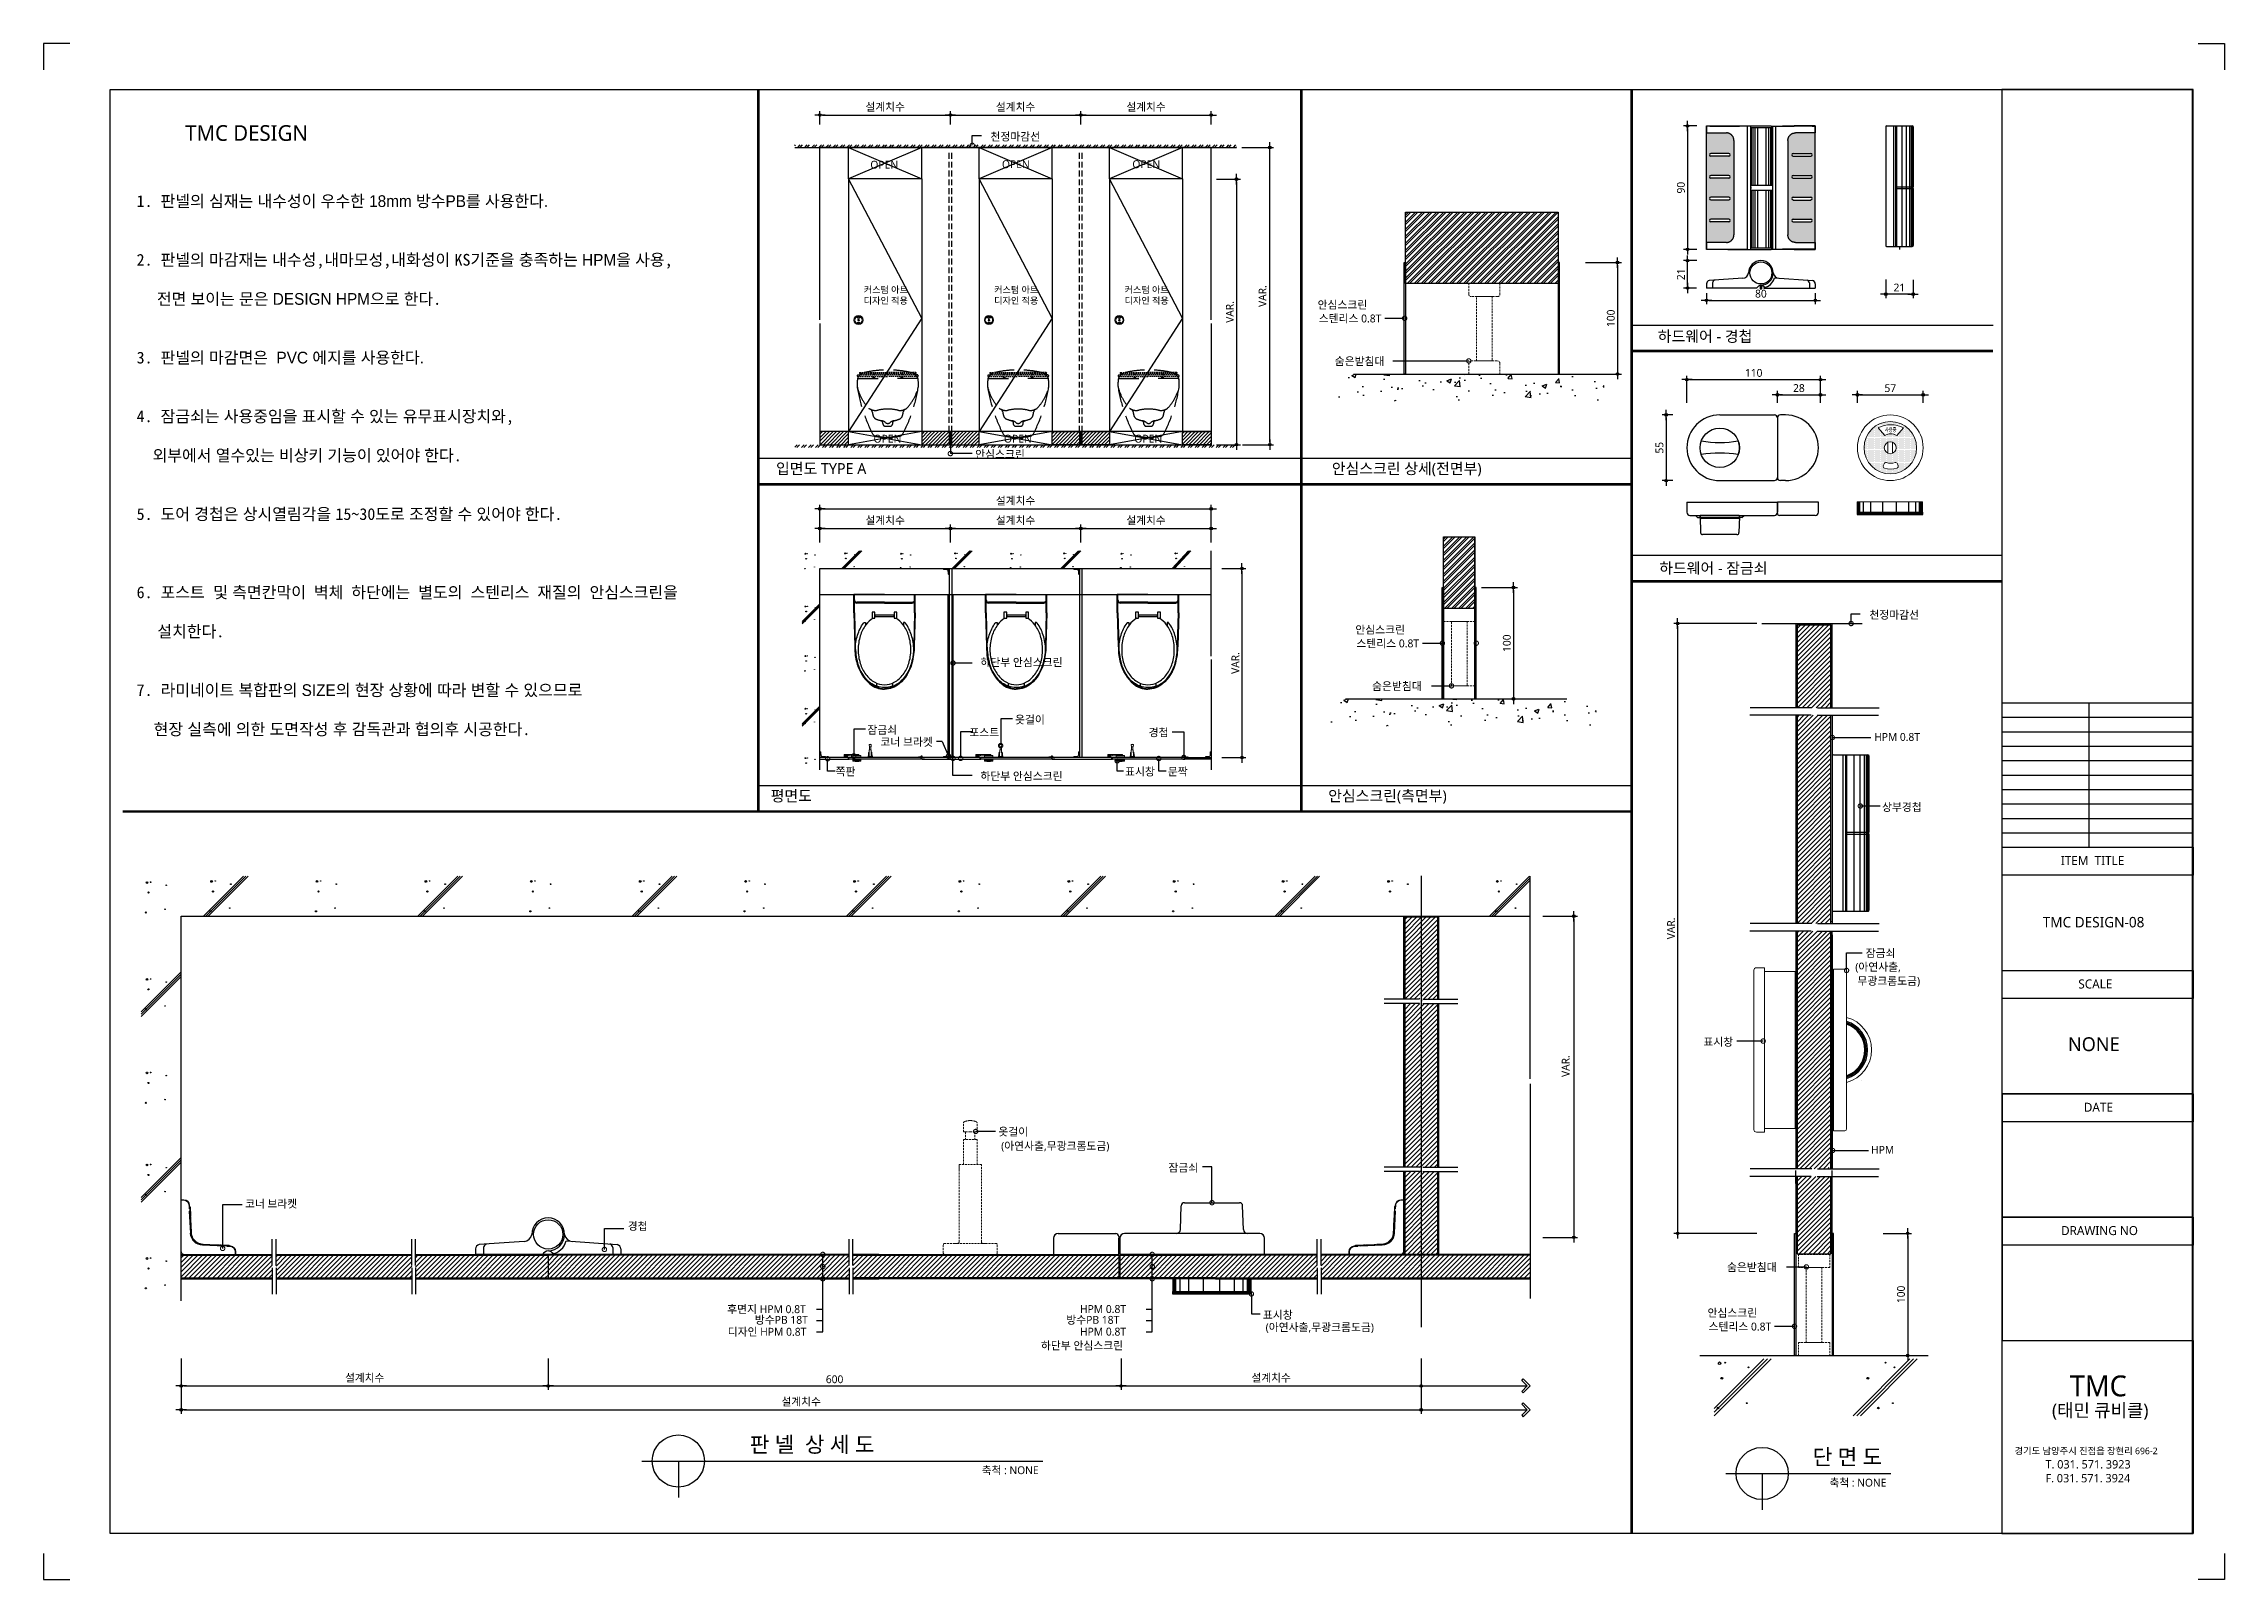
# Model space of a CAD drawing. Extents: x -256 to 8104, y -176 to 5714.
import ezdxf
from ezdxf.enums import TextEntityAlignment as Align

# ---------------------------------------------------------------- set-up
doc = ezdxf.new("R2010")
doc.units = 0
doc.header["$LTSCALE"] = 30
doc.linetypes.add('CEN', pattern=[62, 60, -1, 0, -1])
doc.linetypes.add('HIDDEN', pattern=[0.375, 0.25, -0.125])
doc.layers.get('0').update_dxf_attribs({"linetype": 'CONTINUOUS'})
doc.layers.get('DEFPOINTS').update_dxf_attribs({"linetype": 'CONTINUOUS'})
for name, color, linetype in [('02---제품선', 4, 'CONTINUOUS'), ('0_toilet', 6, 'CONTINUOUS'), ('C', 2, 'CONTINUOUS'), ('curior-0Line', 252, 'CONTINUOUS'), ('DIM', 7, 'CONTINUOUS'), ('HAT', 8, 'CONTINUOUS'), ('HID', 9, 'HIDDEN'), ('jac text', 7, 'CONTINUOUS'), ('TIT', 3, 'CONTINUOUS'), ('경첩', 4, 'CONTINUOUS'), ('문자', 3, 'CONTINUOUS'), ('부자재', 4, 'CONTINUOUS'), ('옷걸이', 4, 'CONTINUOUS'), ('잠금쇠(회전형)', 4, 'CONTINUOUS'), ('중심선', 1, 'CEN'), ('치수', 1, 'CONTINUOUS'), ('판넬', 2, 'CONTINUOUS'), ('해치', 8, 'CONTINUOUS')]:
    doc.layers.add(name, color=color, linetype=linetype)
doc.styles.add('HDW', font='gulim.ttc')
doc.styles.add('돋움', font='malgun.ttf')
doc.dimstyles.new('10', dxfattribs={"dimscale": 10, "dimtxt": 3, "dimasz": 1, "dimexe": 1.5, "dimexo": 2, "dimgap": 1, "dimtad": 1, "dimdec": 0, "dimlunit": 6, "dimtxsty": '돋움', "dimblk": 'DIMDOT', "dimcen": -1, "dimdle": 1.5, "dimclrt": 3, "dimazin": 3, "dimtfac": 1, "dimtdec": 0, "dimtix": 1, "dimtmove": 2, "dimatfit": 3, "dimldrblk": 'DIMDOT', "dimarcsym": 0})
pattern_1 = [(45, (69867.086, -48.667), (-8.980256, 8.980256), [])]
pattern_2 = [(45, (69806.501, 43.407), (-8.980256, 8.980256), [])]

# ---------------------------------------------------------------- blocks, each defined once
blk = doc.blocks.new('DIMDOT')
at = {"linetype": 'Continuous'}
blk.add_line((-2, 0), (2, 0), dxfattribs=at)
for radius in [0.5, 0.25]:
    blk.add_circle((0, 0), radius, dxfattribs=at)
blk = doc.blocks.new('*D206')
at = {"layer": 'DEFPOINTS', "color": 0}
for p in [(81408.8, 5567.2), (80908.8, 5511), (81408.8, 5511)]:
    blk.add_point(p, dxfattribs=at)
at = {"layer": 'DIM', "color": 0, "lineweight": -2, "ltscale": 10}
for p, q in [((80908.8, 5531), (80908.8, 5582.2)), ((80918.8, 5567.2), (81398.8, 5567.2)), ((81408.8, 5531), (81408.8, 5582.2))]:
    blk.add_line(p, q, dxfattribs=at)
at = {"layer": 'DIM', "color": 0, "lineweight": -2, "xscale": 10, "yscale": 10, "zscale": 10, "rotation": 180}
blk.add_blockref('DIMDOT', (80908.8, 5567.2), dxfattribs=at)
at = {"layer": 'DIM', "color": 0, "lineweight": -2, "xscale": 10, "yscale": 10, "zscale": 10}
blk.add_blockref('DIMDOT', (81408.8, 5567.2), dxfattribs=at)
at = {"layer": 'DIM', "color": 3, "insert": (81158.8, 5596.9), "char_height": 30, "attachment_point": 5, "style": '돋움'}
blk.add_mtext('설계치수', dxfattribs=at)
blk = doc.blocks.new('*D207')
at = {"layer": 'DEFPOINTS', "color": 0}
for p in [(81908.8, 5567.2), (81408.8, 5511), (81908.8, 5511)]:
    blk.add_point(p, dxfattribs=at)
at = {"layer": 'DIM', "color": 0, "lineweight": -2, "ltscale": 10}
for p, q in [((81408.8, 5531), (81408.8, 5582.2)), ((81418.8, 5567.2), (81898.8, 5567.2)), ((81908.8, 5531), (81908.8, 5582.2))]:
    blk.add_line(p, q, dxfattribs=at)
at = {"layer": 'DIM', "color": 0, "lineweight": -2, "xscale": 10, "yscale": 10, "zscale": 10, "rotation": 180}
blk.add_blockref('DIMDOT', (81408.8, 5567.2), dxfattribs=at)
at = {"layer": 'DIM', "color": 0, "lineweight": -2, "xscale": 10, "yscale": 10, "zscale": 10}
blk.add_blockref('DIMDOT', (81908.8, 5567.2), dxfattribs=at)
at = {"layer": 'DIM', "color": 3, "insert": (81658.8, 5596.9), "char_height": 30, "attachment_point": 5, "style": '돋움'}
blk.add_mtext('설계치수', dxfattribs=at)
blk = doc.blocks.new('*D208')
at = {"layer": 'DEFPOINTS', "color": 0}
for p in [(82408.8, 5567.2), (81908.8, 5511), (82408.8, 5511)]:
    blk.add_point(p, dxfattribs=at)
at = {"layer": 'DIM', "color": 0, "lineweight": -2, "ltscale": 10}
for p, q in [((81908.8, 5531), (81908.8, 5582.2)), ((81918.8, 5567.2), (82398.8, 5567.2)), ((82408.8, 5531), (82408.8, 5582.2))]:
    blk.add_line(p, q, dxfattribs=at)
at = {"layer": 'DIM', "color": 0, "lineweight": -2, "xscale": 10, "yscale": 10, "zscale": 10, "rotation": 180}
blk.add_blockref('DIMDOT', (81908.8, 5567.2), dxfattribs=at)
at = {"layer": 'DIM', "color": 0, "lineweight": -2, "xscale": 10, "yscale": 10, "zscale": 10}
blk.add_blockref('DIMDOT', (82408.8, 5567.2), dxfattribs=at)
at = {"layer": 'DIM', "color": 3, "insert": (82158.8, 5596.9), "char_height": 30, "attachment_point": 5, "style": '돋움'}
blk.add_mtext('설계치수', dxfattribs=at)
blk = doc.blocks.new('*D209')
at = {"layer": 'DEFPOINTS', "color": 0}
for p in [(82408.8, 5321.3), (82408.8, 4303.1), (82505.7, 4303.1)]:
    blk.add_point(p, dxfattribs=at)
at = {"layer": 'DIM', "color": 0, "lineweight": -2, "ltscale": 10}
for p, q in [((82428.8, 5321.3), (82520.7, 5321.3)), ((82505.7, 5311.3), (82505.7, 4313.1)), ((82428.8, 4303.1), (82520.7, 4303.1))]:
    blk.add_line(p, q, dxfattribs=at)
at = {"layer": 'DIM', "color": 0, "lineweight": -2, "xscale": 10, "yscale": 10, "zscale": 10}
for p, rotation in [((82505.7, 5321.3), 90), ((82505.7, 4303.1), 270)]:
    blk.add_blockref('DIMDOT', p, dxfattribs=dict(at, rotation=rotation))
at = {"layer": 'DIM', "color": 3, "insert": (82480.5, 4812.2), "char_height": 30, "attachment_point": 5, "rotation": 90, "style": '돋움'}
blk.add_mtext('VAR.', dxfattribs=at)
blk = doc.blocks.new('*D210')
at = {"layer": 'DEFPOINTS', "color": 0}
for p in [(82429.8, 3828.2), (82429.8, 3103.2), (82526.7, 3103.2)]:
    blk.add_point(p, dxfattribs=at)
at = {"layer": 'DIM', "color": 0, "lineweight": -2, "ltscale": 10}
for p, q in [((82449.8, 3828.2), (82541.7, 3828.2)), ((82526.7, 3818.2), (82526.7, 3113.2)), ((82449.8, 3103.2), (82541.7, 3103.2))]:
    blk.add_line(p, q, dxfattribs=at)
at = {"layer": 'DIM', "color": 0, "lineweight": -2, "xscale": 10, "yscale": 10, "zscale": 10}
for p, rotation in [((82526.7, 3828.2), 90), ((82526.7, 3103.2), 270)]:
    blk.add_blockref('DIMDOT', p, dxfattribs=dict(at, rotation=rotation))
at = {"layer": 'DIM', "color": 3, "insert": (82501.5, 3465.7), "char_height": 30, "attachment_point": 5, "rotation": 90, "style": '돋움'}
blk.add_mtext('VAR.', dxfattribs=at)
blk = doc.blocks.new('_DOTSMALL')
at = {"color": 0, "linetype": 'ByBlock', "const_width": 0.5}
blk.add_lwpolyline([(-0.0625, 0, 1), (0.0625, 0, 1)], format="xyb", close=True, dxfattribs=at)
blk = doc.blocks.new('A$C63EC304E')
at = {"layer": '치수', "color": 1, "xscale": 2.5, "yscale": 2.5, "zscale": 2.5, "rotation": 234.3098741996962}
blk.add_blockref('_DOTSMALL', (0.31, 0.31), dxfattribs=at)
blk = doc.blocks.new('A$C2BC9653E')
at = {"layer": '치수', "xscale": 0.3333333333333333, "yscale": 0.3333333333333333, "zscale": 0.3333333333333333}
blk.add_blockref('A$C63EC304E', (0, 0), dxfattribs=at)
blk = doc.blocks.new('A$C7FC71301')
at = {"layer": '치수', "rotation": 180}
blk.add_blockref('A$C2BC9653E', (0.21, 0.21), dxfattribs=at)
blk = doc.blocks.new('A$C4A20372B')
at = {"layer": '치수'}
blk.add_blockref('A$C7FC71301', (0, 0), dxfattribs=at)
blk = doc.blocks.new('A$C566469F5')
at = {"layer": '치수'}
blk.add_blockref('A$C4A20372B', (0, 0), dxfattribs=at)
blk = doc.blocks.new('A$C7E317CD4')
at = {"layer": '해치', "xscale": 2, "yscale": 2, "zscale": 2}
blk.add_blockref('A$C566469F5', (0, 0), dxfattribs=at)
blk = doc.blocks.new('A$C601D7F27')
at = {"layer": '치수'}
blk.add_blockref('A$C7E317CD4', (0, 0), dxfattribs=at)
blk = doc.blocks.new('A$C38802C08')
at = {"layer": '치수'}
blk.add_blockref('A$C601D7F27', (0, 0), dxfattribs=at)
blk = doc.blocks.new('*D211')
at = {"layer": 'DEFPOINTS', "color": 0}
for p in [(82408.8, 3981.7), (81908.8, 3908.6), (82408.8, 3908.6)]:
    blk.add_point(p, dxfattribs=at)
at = {"layer": 'DIM', "color": 0, "lineweight": -2, "ltscale": 10}
for p, q in [((81908.8, 3928.6), (81908.8, 3996.7)), ((81918.8, 3981.7), (82398.8, 3981.7)), ((82408.8, 3928.6), (82408.8, 3996.7))]:
    blk.add_line(p, q, dxfattribs=at)
at = {"layer": 'DIM', "color": 0, "lineweight": -2, "xscale": 10, "yscale": 10, "zscale": 10, "rotation": 180}
blk.add_blockref('DIMDOT', (81908.8, 3981.7), dxfattribs=at)
at = {"layer": 'DIM', "color": 0, "lineweight": -2, "xscale": 10, "yscale": 10, "zscale": 10}
blk.add_blockref('DIMDOT', (82408.8, 3981.7), dxfattribs=at)
at = {"layer": 'DIM', "color": 3, "insert": (82158.8, 4011.4), "char_height": 30, "attachment_point": 5, "style": '돋움'}
blk.add_mtext('설계치수', dxfattribs=at)
blk = doc.blocks.new('*D212')
at = {"layer": 'DEFPOINTS', "color": 0}
for p in [(82408.8, 4057.1), (80908.8, 3908.6), (82408.8, 3908.6)]:
    blk.add_point(p, dxfattribs=at)
at = {"layer": 'DIM', "color": 0, "lineweight": -2, "ltscale": 10}
for p, q in [((80908.8, 3928.6), (80908.8, 4072.1)), ((80918.8, 4057.1), (82398.8, 4057.1)), ((82408.8, 3928.6), (82408.8, 4072.1))]:
    blk.add_line(p, q, dxfattribs=at)
at = {"layer": 'DIM', "color": 0, "lineweight": -2, "xscale": 10, "yscale": 10, "zscale": 10, "rotation": 180}
blk.add_blockref('DIMDOT', (80908.8, 4057.1), dxfattribs=at)
at = {"layer": 'DIM', "color": 0, "lineweight": -2, "xscale": 10, "yscale": 10, "zscale": 10}
blk.add_blockref('DIMDOT', (82408.8, 4057.1), dxfattribs=at)
at = {"layer": 'DIM', "color": 3, "insert": (81658.8, 4086.7), "char_height": 30, "attachment_point": 5, "style": '돋움'}
blk.add_mtext('설계치수', dxfattribs=at)
blk = doc.blocks.new('*D213')
at = {"layer": 'DEFPOINTS', "color": 0}
for p in [(81908.8, 3981.7), (81408.8, 3908.6), (81908.8, 3908.6)]:
    blk.add_point(p, dxfattribs=at)
at = {"layer": 'DIM', "color": 0, "lineweight": -2, "ltscale": 10}
for p, q in [((81408.8, 3928.6), (81408.8, 3996.7)), ((81418.8, 3981.7), (81898.8, 3981.7)), ((81908.8, 3928.6), (81908.8, 3996.7))]:
    blk.add_line(p, q, dxfattribs=at)
at = {"layer": 'DIM', "color": 0, "lineweight": -2, "xscale": 10, "yscale": 10, "zscale": 10, "rotation": 180}
blk.add_blockref('DIMDOT', (81408.8, 3981.7), dxfattribs=at)
at = {"layer": 'DIM', "color": 0, "lineweight": -2, "xscale": 10, "yscale": 10, "zscale": 10}
blk.add_blockref('DIMDOT', (81908.8, 3981.7), dxfattribs=at)
at = {"layer": 'DIM', "color": 3, "insert": (81658.8, 4011.4), "char_height": 30, "attachment_point": 5, "style": '돋움'}
blk.add_mtext('설계치수', dxfattribs=at)
blk = doc.blocks.new('*D214')
at = {"layer": 'DEFPOINTS', "color": 0}
for p in [(81408.8, 3981.7), (80908.8, 3908.6), (81408.8, 3908.6)]:
    blk.add_point(p, dxfattribs=at)
at = {"layer": 'DIM', "color": 0, "lineweight": -2, "ltscale": 10}
for p, q in [((80908.8, 3928.6), (80908.8, 3996.7)), ((80918.8, 3981.7), (81398.8, 3981.7)), ((81408.8, 3928.6), (81408.8, 3996.7))]:
    blk.add_line(p, q, dxfattribs=at)
at = {"layer": 'DIM', "color": 0, "lineweight": -2, "xscale": 10, "yscale": 10, "zscale": 10, "rotation": 180}
blk.add_blockref('DIMDOT', (80908.8, 3981.7), dxfattribs=at)
at = {"layer": 'DIM', "color": 0, "lineweight": -2, "xscale": 10, "yscale": 10, "zscale": 10}
blk.add_blockref('DIMDOT', (81408.8, 3981.7), dxfattribs=at)
at = {"layer": 'DIM', "color": 3, "insert": (81158.8, 4011.4), "char_height": 30, "attachment_point": 5, "style": '돋움'}
blk.add_mtext('설계치수', dxfattribs=at)
blk = doc.blocks.new('*D215')
at = {"layer": 'DEFPOINTS', "color": 0}
for p in [(84744.3, 4552.6), (84232.3, 4444), (84744.3, 4444)]:
    blk.add_point(p, dxfattribs=at)
at = {"layer": 'DIM', "color": 0, "lineweight": -2, "ltscale": 10}
for p, q in [((84232.3, 4464), (84232.3, 4567.6)), ((84242.3, 4552.6), (84734.3, 4552.6)), ((84744.3, 4464), (84744.3, 4567.6))]:
    blk.add_line(p, q, dxfattribs=at)
at = {"layer": 'DIM', "color": 0, "lineweight": -2, "xscale": 10, "yscale": 10, "zscale": 10, "rotation": 180}
blk.add_blockref('DIMDOT', (84232.3, 4552.6), dxfattribs=at)
at = {"layer": 'DIM', "color": 0, "lineweight": -2, "xscale": 10, "yscale": 10, "zscale": 10}
blk.add_blockref('DIMDOT', (84744.3, 4552.6), dxfattribs=at)
at = {"layer": 'DIM', "color": 3, "insert": (84488.3, 4578.2), "char_height": 30, "attachment_point": 5, "style": '돋움'}
blk.add_mtext('110', dxfattribs=at)
blk = doc.blocks.new('*D216')
at = {"layer": 'DEFPOINTS', "color": 0}
for p in [(84579.2, 4444), (84744.3, 4494.6), (84744.3, 4444)]:
    blk.add_point(p, dxfattribs=at)
at = {"layer": 'DIM', "color": 0, "lineweight": -2, "ltscale": 10}
for p, q in [((84579.2, 4464), (84579.2, 4509.6)), ((84589.2, 4494.6), (84734.3, 4494.6)), ((84744.3, 4464), (84744.3, 4509.6))]:
    blk.add_line(p, q, dxfattribs=at)
at = {"layer": 'DIM', "color": 0, "lineweight": -2, "xscale": 10, "yscale": 10, "zscale": 10, "rotation": 180}
blk.add_blockref('DIMDOT', (84579.2, 4494.6), dxfattribs=at)
at = {"layer": 'DIM', "color": 0, "lineweight": -2, "xscale": 10, "yscale": 10, "zscale": 10}
blk.add_blockref('DIMDOT', (84744.3, 4494.6), dxfattribs=at)
at = {"layer": 'DIM', "color": 3, "insert": (84661.7, 4520.1), "char_height": 30, "attachment_point": 5, "style": '돋움'}
blk.add_mtext('28', dxfattribs=at)
blk = doc.blocks.new('*D217')
at = {"layer": 'DEFPOINTS', "color": 0}
for p in [(84886, 4444), (85138, 4494.6), (85138, 4444)]:
    blk.add_point(p, dxfattribs=at)
at = {"layer": 'DIM', "color": 0, "lineweight": -2, "ltscale": 10}
for p, q in [((84886, 4464), (84886, 4509.6)), ((84896, 4494.6), (85128, 4494.6)), ((85138, 4464), (85138, 4509.6))]:
    blk.add_line(p, q, dxfattribs=at)
at = {"layer": 'DIM', "color": 0, "lineweight": -2, "xscale": 10, "yscale": 10, "zscale": 10, "rotation": 180}
blk.add_blockref('DIMDOT', (84886, 4494.6), dxfattribs=at)
at = {"layer": 'DIM', "color": 0, "lineweight": -2, "xscale": 10, "yscale": 10, "zscale": 10}
blk.add_blockref('DIMDOT', (85138, 4494.6), dxfattribs=at)
at = {"layer": 'DIM', "color": 3, "insert": (85012, 4519.9), "char_height": 30, "attachment_point": 5, "style": '돋움'}
blk.add_mtext('57', dxfattribs=at)
blk = doc.blocks.new('*D218')
at = {"layer": 'DEFPOINTS', "color": 0}
for p in [(84289.9, 5525.4), (84234.9, 5052.2), (84289.9, 5052.2)]:
    blk.add_point(p, dxfattribs=at)
at = {"layer": 'DIM', "color": 0, "lineweight": -2, "ltscale": 10}
for p, q in [((84269.9, 5525.4), (84219.9, 5525.4)), ((84234.9, 5515.4), (84234.9, 5062.2)), ((84269.9, 5052.2), (84219.9, 5052.2))]:
    blk.add_line(p, q, dxfattribs=at)
at = {"layer": 'DIM', "color": 0, "lineweight": -2, "xscale": 10, "yscale": 10, "zscale": 10}
for p, rotation in [((84234.9, 5525.4), 90), ((84234.9, 5052.2), 270)]:
    blk.add_blockref('DIMDOT', p, dxfattribs=dict(at, rotation=rotation))
at = {"layer": 'DIM', "color": 3, "insert": (84209.4, 5288.8), "char_height": 30, "attachment_point": 5, "rotation": 90, "style": '돋움'}
blk.add_mtext('90', dxfattribs=at)
blk = doc.blocks.new('*D219')
at = {"layer": 'DEFPOINTS', "color": 0}
for p in [(84307.5, 4904), (84724.6, 4904), (84724.6, 4856.6)]:
    blk.add_point(p, dxfattribs=at)
at = {"layer": 'DIM', "color": 0, "lineweight": -2, "ltscale": 10}
for p, q in [((84307.5, 4884), (84307.5, 4841.6)), ((84317.5, 4856.6), (84714.6, 4856.6)), ((84724.6, 4884), (84724.6, 4841.6))]:
    blk.add_line(p, q, dxfattribs=at)
at = {"layer": 'DIM', "color": 0, "lineweight": -2, "xscale": 10, "yscale": 10, "zscale": 10, "rotation": 180}
blk.add_blockref('DIMDOT', (84307.5, 4856.6), dxfattribs=at)
at = {"layer": 'DIM', "color": 0, "lineweight": -2, "xscale": 10, "yscale": 10, "zscale": 10}
blk.add_blockref('DIMDOT', (84724.6, 4856.6), dxfattribs=at)
at = {"layer": 'DIM', "color": 3, "insert": (84516, 4882.1), "char_height": 30, "attachment_point": 5, "style": '돋움'}
blk.add_mtext('80', dxfattribs=at)
blk = doc.blocks.new('*D220')
at = {"layer": 'DEFPOINTS', "color": 0}
for p in [(84234.9, 5009), (84289.9, 5009), (84289.2, 4904)]:
    blk.add_point(p, dxfattribs=at)
at = {"layer": 'DIM', "color": 0, "lineweight": -2, "ltscale": 10}
for p, q in [((84269.9, 5009), (84219.9, 5009)), ((84234.9, 4914), (84234.9, 4999)), ((84269.2, 4904), (84219.9, 4904))]:
    blk.add_line(p, q, dxfattribs=at)
at = {"layer": 'DIM', "color": 0, "lineweight": -2, "xscale": 10, "yscale": 10, "zscale": 10}
for p, rotation in [((84234.9, 5009), 90), ((84234.9, 4904), 270)]:
    blk.add_blockref('DIMDOT', p, dxfattribs=dict(at, rotation=rotation))
at = {"layer": 'DIM', "color": 3, "insert": (84209.5, 4956.5), "char_height": 30, "attachment_point": 5, "rotation": 90, "style": '돋움'}
blk.add_mtext('21', dxfattribs=at)
blk = doc.blocks.new('*D221')
at = {"layer": 'DEFPOINTS', "color": 0}
for p in [(84994.4, 4956.2), (85099.4, 4955.5), (84994.4, 4880.5)]:
    blk.add_point(p, dxfattribs=at)
at = {"layer": 'DIM', "color": 0, "lineweight": -2, "ltscale": 10}
for p, q in [((84994.4, 4936.2), (84994.4, 4865.5)), ((85099.4, 4935.5), (85099.4, 4865.5)), ((85089.4, 4880.5), (85004.4, 4880.5))]:
    blk.add_line(p, q, dxfattribs=at)
at = {"layer": 'DIM', "color": 0, "lineweight": -2, "xscale": 10, "yscale": 10, "zscale": 10, "rotation": 180}
blk.add_blockref('DIMDOT', (84994.4, 4880.5), dxfattribs=at)
at = {"layer": 'DIM', "color": 0, "lineweight": -2, "xscale": 10, "yscale": 10, "zscale": 10}
blk.add_blockref('DIMDOT', (85099.4, 4880.5), dxfattribs=at)
at = {"layer": 'DIM', "color": 3, "insert": (85046.9, 4905.8), "char_height": 30, "attachment_point": 5, "style": '돋움'}
blk.add_mtext('21', dxfattribs=at)
blk = doc.blocks.new('A$C10E41893')
at = {"layer": '부자재'}
for p, q in [((6, 0), (6, 196)), ((123, 196), (6, 196)), ((123, 192), (6, 192)), ((55, 0), (55, 177)), ((61, 0), (61, 177)), ((6, 0), (6, -196)), ((55, 0), (55, -177)), ((61, 0), (61, -177)), ((123, -192), (6, -192)), ((123, -196), (6, -196))]:
    blk.add_line(p, q, dxfattribs=at)
for points in [[(123, 196, -0.012538), (123, 196), (335, 190, -0.055395), (445, 175, -0.154276), (577, 93, -0.179504), (612, 0, -0.179504)], [(123, 192, -0.012538), (123, 192), (335, 187, -0.055395), (444, 172, -0.154276), (574, 91, -0.179504), (608, 0, -0.179504)], [(157, -72, 0.089162), (200, -119, 0.085733), (270, -155, 0.075373), (359, -168, 0.075373), (447, -155, 0.085733), (517, -119, 0.106084), (567, -62, 0.126931), (583, 0, 0.126931), (567, 62, 0.106084), (517, 119, 0.085733), (447, 155, 0.075373), (359, 168, 0.075373), (270, 155, 0.085733), (200, 119, 0.089162), (157, 72)], [(572, 51), (589, 51), (589, 60, 0.021185), (583, 71, 0.106084), (528, 134, 0.085733), (453, 172, 0.075373), (359, 187, 0.075373), (265, 172, 0.085733), (189, 134, 0.007337), (184, 130), (184, 122), (205, 122)], [(123, -196, 0.012538), (123, -196), (335, -190, 0.055395), (445, -175, 0.154276), (577, -93, 0.179504), (612, 0, 0.179504)], [(123, -192, 0.012538), (123, -192), (335, -187, 0.055395), (444, -172, 0.154276), (574, -91, 0.179504), (608, 0, 0.179504)], [(589, -51, 0.090214), (598, 0, 0.090214), (589, 51, 0.106084)], [(572, -51), (589, -51), (589, -60, -0.021185), (583, -71, -0.106084), (528, -134, -0.085733), (453, -172, -0.075373), (359, -187, -0.075373), (265, -172, -0.085733), (189, -134, -0.007337), (184, -130), (184, -122), (205, -122)]]:
    blk.add_lwpolyline(points, format="xyb", dxfattribs=at)
blk.add_lwpolyline([(138, -61), (119, -61), (119, -79), (157, -79), (157, -61), (138, -61), (147, -61), (147, 61), (138, 61), (157, 61), (157, 79), (119, 79), (119, 61), (138, 61), (138, -61), (119, -61)], dxfattribs=at)
for centre, start, end in [((40, 177), 0, 90), ((46, 177), 0, 90), ((40, -177), 270, 0), ((46, -177), 270, 0)]:
    blk.add_arc(centre, 15, start, end, dxfattribs=at)
blk = doc.blocks.new('A$C460A2A32')
at = {"color": 0}
for p, q in [((3, 20), (0, 16)), ((3, 20), (9, 20)), ((4, 10), (162, 10)), ((9, 20), (162, 20)), ((13, 32), (11, 30)), ((13, 32), (162, 32)), ((13, 27), (162, 27)), ((312, 32), (162, 32)), ((312, 27), (162, 27)), ((316, 20), (162, 20)), ((321, 10), (162, 10)), ((312, 32), (313, 30)), ((322, 20), (316, 20)), ((322, 20), (324, 16))]:
    blk.add_line(p, q, dxfattribs=at)
for centre, radius, start, end in [((4, 14), 4, 150.0107, 270), ((13, 29), 2, 135, 270), ((109, 28), 26, 182.6717, 198.4118), ((109, 10), 26, 180, 202.6199), ((107, 28), 23, 183.0205, 200.9186), ((107, 10), 23, 180, 205.7715), ((69, 10), 23, 334.2285, 0), ((69, 28), 23, 339.0814, 356.9795), ((67, 10), 26, 337.3801, 0), ((67, 28), 26, 341.5882, 357.3283), ((257, 10), 26, 180, 202.6199), ((257, 28), 26, 182.6717, 198.4118), ((256, 28), 23, 183.0205, 200.9186), ((256, 10), 23, 180, 205.7715), ((217, 10), 23, 334.2285, 0), ((217, 28), 23, 339.0814, 356.9795), ((216, 28), 26, 341.5882, 357.3283), ((216, 10), 26, 337.3801, 0), ((312, 29), 2, 270, 45), ((321, 14), 4, 270, 29.9893)]:
    blk.add_arc(centre, radius, start, end, dxfattribs=at)
blk = doc.blocks.new('*D222')
at = {"layer": 'DEFPOINTS', "color": 0}
for p in [(84197.9, 4417.4), (84152.3, 4165.4), (84197.9, 4165.4)]:
    blk.add_point(p, dxfattribs=at)
at = {"layer": 'DIM', "color": 0, "lineweight": -2, "ltscale": 10}
for p, q in [((84177.9, 4417.4), (84137.3, 4417.4)), ((84152.3, 4407.4), (84152.3, 4175.4)), ((84177.9, 4165.4), (84137.3, 4165.4))]:
    blk.add_line(p, q, dxfattribs=at)
at = {"layer": 'DIM', "color": 0, "lineweight": -2, "xscale": 10, "yscale": 10, "zscale": 10}
for p, rotation in [((84152.3, 4417.4), 90), ((84152.3, 4165.4), 270)]:
    blk.add_blockref('DIMDOT', p, dxfattribs=dict(at, rotation=rotation))
at = {"layer": 'DIM', "color": 3, "insert": (84127, 4291.4), "char_height": 30, "attachment_point": 5, "rotation": 90, "style": '돋움'}
blk.add_mtext('55', dxfattribs=at)
blk = doc.blocks.new('*D223')
at = {"layer": 'DEFPOINTS', "color": 0}
for p in [(84520.9, 3617.4), (84196.8, 1278.5), (84520.9, 1278.5)]:
    blk.add_point(p, dxfattribs=at)
at = {"layer": 'DIM', "color": 0, "lineweight": -2, "ltscale": 10}
for p, q in [((84500.9, 3617.4), (84181.8, 3617.4)), ((84196.8, 3607.4), (84196.8, 1288.5)), ((84500.9, 1278.5), (84181.8, 1278.5))]:
    blk.add_line(p, q, dxfattribs=at)
at = {"layer": 'DIM', "color": 0, "lineweight": -2, "xscale": 10, "yscale": 10, "zscale": 10}
for p, rotation in [((84196.8, 3617.4), 90), ((84196.8, 1278.5), 270)]:
    blk.add_blockref('DIMDOT', p, dxfattribs=dict(at, rotation=rotation))
at = {"layer": 'DIM', "color": 3, "insert": (84171.6, 2448), "char_height": 30, "attachment_point": 5, "rotation": 90, "style": '돋움'}
blk.add_mtext('VAR.', dxfattribs=at)
blk = doc.blocks.new('A$C13EB2441')
for p, q in [((0.84, 7.37), (0.84, 14.11)), ((0.84, 6.74), (0.84, 0))]:
    blk.add_line(p, q)
blk = doc.blocks.new('*D224')
at = {"layer": 'DEFPOINTS', "color": 0}
for p in [(84964.4, 1278.5), (84964.4, 810.2), (85078.7, 810.2)]:
    blk.add_point(p, dxfattribs=at)
at = {"layer": 'DIM', "color": 0, "lineweight": -2, "ltscale": 10}
for p, q in [((84984.4, 1278.5), (85093.7, 1278.5)), ((85078.7, 1268.5), (85078.7, 820.2)), ((84984.4, 810.2), (85093.7, 810.2))]:
    blk.add_line(p, q, dxfattribs=at)
at = {"layer": 'DIM', "color": 0, "lineweight": -2, "xscale": 10, "yscale": 10, "zscale": 10}
for p, rotation in [((85078.7, 1278.5), 90), ((85078.7, 810.2), 270)]:
    blk.add_blockref('DIMDOT', p, dxfattribs=dict(at, rotation=rotation))
at = {"layer": 'DIM', "color": 3, "insert": (85053.1, 1044.4), "char_height": 30, "attachment_point": 5, "rotation": 90, "style": '돋움'}
blk.add_mtext('100', dxfattribs=at)
blk = doc.blocks.new('*D225')
at = {"layer": 'DEFPOINTS', "color": 0}
for p in [(83424.7, 3755.5), (83424.7, 3328.1), (83567.6, 3328.1)]:
    blk.add_point(p, dxfattribs=at)
at = {"layer": 'DIM', "color": 0, "lineweight": -2, "ltscale": 10}
for p, q in [((83444.7, 3755.5), (83582.6, 3755.5)), ((83567.6, 3745.5), (83567.6, 3338.1)), ((83444.7, 3328.1), (83582.6, 3328.1))]:
    blk.add_line(p, q, dxfattribs=at)
at = {"layer": 'DIM', "color": 0, "lineweight": -2, "xscale": 10, "yscale": 10, "zscale": 10}
for p, rotation in [((83567.6, 3755.5), 90), ((83567.6, 3328.1), 270)]:
    blk.add_blockref('DIMDOT', p, dxfattribs=dict(at, rotation=rotation))
at = {"layer": 'DIM', "color": 3, "insert": (83542.1, 3541.8), "char_height": 30, "attachment_point": 5, "rotation": 90, "style": '돋움'}
blk.add_mtext('100', dxfattribs=at)
blk = doc.blocks.new('*D226')
at = {"layer": 'DEFPOINTS', "color": 0}
for p in [(82505.7, 5442.8), (82633.1, 5442.8), (82508.2, 4303.1)]:
    blk.add_point(p, dxfattribs=at)
at = {"layer": 'DIM', "color": 0, "lineweight": -2, "ltscale": 10}
for p, q in [((82525.7, 5442.8), (82648.1, 5442.8)), ((82633.1, 4313.1), (82633.1, 5432.8)), ((82528.2, 4303.1), (82648.1, 4303.1))]:
    blk.add_line(p, q, dxfattribs=at)
at = {"layer": 'DIM', "color": 0, "lineweight": -2, "xscale": 10, "yscale": 10, "zscale": 10}
for p, rotation in [((82633.1, 5442.8), 90), ((82633.1, 4303.1), 270)]:
    blk.add_blockref('DIMDOT', p, dxfattribs=dict(at, rotation=rotation))
at = {"layer": 'DIM', "color": 3, "insert": (82605.8, 4872.9), "char_height": 30, "attachment_point": 5, "rotation": 90, "style": '돋움'}
blk.add_mtext('VAR.', dxfattribs=at)
blk = doc.blocks.new('*D227')
at = {"layer": 'DEFPOINTS', "color": 0}
for p in [(83823.4, 5001.6), (83823.4, 4574.2), (83966.3, 4574.2)]:
    blk.add_point(p, dxfattribs=at)
at = {"layer": 'DIM', "color": 0, "lineweight": -2, "ltscale": 10}
for p, q in [((83843.4, 5001.6), (83981.3, 5001.6)), ((83966.3, 4991.6), (83966.3, 4584.2)), ((83843.4, 4574.2), (83981.3, 4574.2))]:
    blk.add_line(p, q, dxfattribs=at)
at = {"layer": 'DIM', "color": 0, "lineweight": -2, "xscale": 10, "yscale": 10, "zscale": 10}
for p, rotation in [((83966.3, 5001.6), 90), ((83966.3, 4574.2), 270)]:
    blk.add_blockref('DIMDOT', p, dxfattribs=dict(at, rotation=rotation))
at = {"layer": 'DIM', "color": 3, "insert": (83940.7, 4787.9), "char_height": 30, "attachment_point": 5, "rotation": 90, "style": '돋움'}
blk.add_mtext('100', dxfattribs=at)
blk = doc.blocks.new('*D228')
at = {"layer": 'DEFPOINTS', "color": 0}
for p in [(78459.9, 818.9), (79867, 818.9), (79867, 693.2)]:
    blk.add_point(p, dxfattribs=at)
at = {"layer": 'DIM', "color": 0, "lineweight": -2, "ltscale": 10}
for p, q in [((78459.9, 798.9), (78459.9, 678.2)), ((79867, 798.9), (79867, 678.2)), ((78469.9, 693.2), (79857, 693.2))]:
    blk.add_line(p, q, dxfattribs=at)
at = {"layer": 'DIM', "color": 0, "lineweight": -2, "xscale": 10, "yscale": 10, "zscale": 10, "rotation": 180}
blk.add_blockref('DIMDOT', (78459.9, 693.2), dxfattribs=at)
at = {"layer": 'DIM', "color": 0, "lineweight": -2, "xscale": 10, "yscale": 10, "zscale": 10}
blk.add_blockref('DIMDOT', (79867, 693.2), dxfattribs=at)
at = {"layer": 'DIM', "color": 3, "insert": (79163.5, 722.9), "char_height": 30, "attachment_point": 5, "style": '돋움'}
blk.add_mtext('설계치수', dxfattribs=at)
blk = doc.blocks.new('*D229')
at = {"layer": 'DEFPOINTS', "color": 0}
for p in [(78459.9, 818.9), (83213.8, 818.9), (83213.8, 601.8)]:
    blk.add_point(p, dxfattribs=at)
at = {"layer": 'DIM', "color": 0, "lineweight": -2, "ltscale": 10}
for p, q in [((78459.9, 798.9), (78459.9, 586.8)), ((83213.8, 798.9), (83213.8, 586.8)), ((78469.9, 601.8), (83203.8, 601.8))]:
    blk.add_line(p, q, dxfattribs=at)
at = {"layer": 'DIM', "color": 0, "lineweight": -2, "xscale": 10, "yscale": 10, "zscale": 10, "rotation": 180}
blk.add_blockref('DIMDOT', (78459.9, 601.8), dxfattribs=at)
at = {"layer": 'DIM', "color": 0, "lineweight": -2, "xscale": 10, "yscale": 10, "zscale": 10}
blk.add_blockref('DIMDOT', (83213.8, 601.8), dxfattribs=at)
at = {"layer": 'DIM', "color": 3, "insert": (80836.9, 631.4), "char_height": 30, "attachment_point": 5, "style": '돋움'}
blk.add_mtext('설계치수', dxfattribs=at)
blk = doc.blocks.new('*D230')
at = {"layer": 'DEFPOINTS', "color": 0}
for p in [(82063, 818.9), (83213.8, 818.9), (83213.8, 693.2)]:
    blk.add_point(p, dxfattribs=at)
at = {"layer": 'DIM', "color": 0, "lineweight": -2, "ltscale": 10}
for p, q in [((82063, 798.9), (82063, 678.2)), ((83213.8, 798.9), (83213.8, 678.2)), ((82073, 693.2), (83203.8, 693.2))]:
    blk.add_line(p, q, dxfattribs=at)
at = {"layer": 'DIM', "color": 0, "lineweight": -2, "xscale": 10, "yscale": 10, "zscale": 10, "rotation": 180}
blk.add_blockref('DIMDOT', (82063, 693.2), dxfattribs=at)
at = {"layer": 'DIM', "color": 0, "lineweight": -2, "xscale": 10, "yscale": 10, "zscale": 10}
blk.add_blockref('DIMDOT', (83213.8, 693.2), dxfattribs=at)
at = {"layer": 'DIM', "color": 3, "insert": (82638.4, 722.9), "char_height": 30, "attachment_point": 5, "style": '돋움'}
blk.add_mtext('설계치수', dxfattribs=at)
blk = doc.blocks.new('*D231')
at = {"layer": 'DEFPOINTS', "color": 0}
for p in [(79867, 818.9), (82063, 818.9), (82063, 693.2)]:
    blk.add_point(p, dxfattribs=at)
at = {"layer": 'DIM', "color": 0, "lineweight": -2, "ltscale": 10}
for p, q in [((79867, 798.9), (79867, 678.2)), ((82063, 798.9), (82063, 678.2)), ((79877, 693.2), (82053, 693.2))]:
    blk.add_line(p, q, dxfattribs=at)
at = {"layer": 'DIM', "color": 0, "lineweight": -2, "xscale": 10, "yscale": 10, "zscale": 10, "rotation": 180}
blk.add_blockref('DIMDOT', (79867, 693.2), dxfattribs=at)
at = {"layer": 'DIM', "color": 0, "lineweight": -2, "xscale": 10, "yscale": 10, "zscale": 10}
blk.add_blockref('DIMDOT', (82063, 693.2), dxfattribs=at)
at = {"layer": 'DIM', "color": 3, "insert": (80965, 718.7), "char_height": 30, "attachment_point": 5, "style": '돋움'}
blk.add_mtext('600', dxfattribs=at)
blk = doc.blocks.new('A$C06B31977')
for p, q in [((1.26, 11.06), (1.26, 21.17)), ((1.26, 10.11), (1.26, 0))]:
    blk.add_line(p, q)
blk = doc.blocks.new('*D232')
at = {"layer": 'DEFPOINTS', "color": 0}
for p in [(83660.6, 2494.6), (83660.6, 1263.2), (83798.5, 1263.2)]:
    blk.add_point(p, dxfattribs=at)
at = {"layer": 'DIM', "color": 0, "lineweight": -2, "ltscale": 10}
for p, q in [((83680.6, 2494.6), (83813.5, 2494.6)), ((83798.5, 2484.6), (83798.5, 1273.2)), ((83680.6, 1263.2), (83813.5, 1263.2))]:
    blk.add_line(p, q, dxfattribs=at)
at = {"layer": 'DIM', "color": 0, "lineweight": -2, "xscale": 10, "yscale": 10, "zscale": 10}
for p, rotation in [((83798.5, 2494.6), 90), ((83798.5, 1263.2), 270)]:
    blk.add_blockref('DIMDOT', p, dxfattribs=dict(at, rotation=rotation))
at = {"layer": 'DIM', "color": 3, "insert": (83767.7, 1919.8), "char_height": 30, "attachment_point": 5, "rotation": 90, "style": '돋움'}
blk.add_mtext('VAR.', dxfattribs=at)
blk = doc.blocks.new('DESIGN-08', base_point=(78188.6, 127.1))
h = blk.add_hatch()
h.set_pattern_fill('ANSI31', color=3, scale=3, angle=180)
h.set_pattern_definition([(225, (78227.086, -48.667), (6.735192, -6.735192), [])])
h.paths.add_polyline_path([(81018.8, 4353.1), (80908.8, 4353.1), (80908.8, 4303.1), (81018.8, 4303.1)])
h.paths.add_polyline_path([(81403.8, 4353.1), (81298.8, 4353.1), (81298.8, 4303.1), (81403.8, 4303.1)])
h.paths.add_polyline_path([(81518.8, 4353.1), (81413.8, 4353.1), (81413.8, 4303.1), (81518.8, 4303.1)])
h.paths.add_polyline_path([(81903.8, 4353.1), (81798.8, 4353.1), (81798.8, 4303.1), (81903.8, 4303.1)])
h.paths.add_polyline_path([(82018.8, 4353.1), (81913.8, 4353.1), (81913.8, 4303.1), (82018.8, 4303.1)])
h.paths.add_polyline_path([(82408.8, 4353.1), (82298.8, 4353.1), (82298.8, 4303.1), (82408.8, 4303.1)])
h = blk.add_hatch()
h.set_pattern_fill('ANSI31', color=2, style=0)
h.set_pattern_definition([(45, (78227.086, -48.6668), (-2.245064, 2.245064), [])])
h.paths.add_polyline_path([(81413.8, 4353.1), (81403.8, 4353.1), (81403.8, 4303.1), (81413.8, 4303.1)])
h = blk.add_hatch()
h.set_pattern_fill('ANSI31', color=2, style=0)
h.set_pattern_definition([(45, (78727.086, -48.6668), (-2.245064, 2.245064), [])])
h.paths.add_polyline_path([(81913.8, 4353.1), (81903.8, 4353.1), (81903.8, 4303.1), (81913.8, 4303.1)])
h = blk.add_hatch()
h.set_pattern_fill('ANSI31', color=2, style=0)
h.set_pattern_definition([(45, (81405.2524, 1791.3226), (-2.245064, 2.245064), [])])
h.paths.add_polyline_path([(83299.7, 3755.5), (83294.7, 3755.5), (83294.7, 3543.9, -1), (83294.7, 3539.7), (83294.7, 3328.1), (83299.7, 3328.1)])
h.paths.add_polyline_path([(83424.7, 3539.7, -1), (83424.7, 3543.9), (83424.7, 3755.5), (83419.7, 3755.5), (83419.7, 3328.1), (83424.7, 3328.1)])
at = {"layer": 'HAT'}
h = blk.add_hatch(dxfattribs=at)
h.set_pattern_fill('ANSI32', color=256, scale=2, style=0)
h.set_pattern_definition([(45, (69572.717, -190.143), (-13.470384, 13.470384), []), (45, (69581.697, -190.143), (-13.470384, 13.470384), [])])
h.paths.add_polyline_path([(80812.1, 5452.8), (82505.7, 5452.8), (82505.7, 5442.8), (80812.1, 5442.8)])
h = blk.add_hatch(dxfattribs=at)
h.set_pattern_fill('ANSI32', color=256, scale=2, style=0)
h.set_pattern_definition([(45, (69896.99, -57.5), (-13.470384, 13.470384), []), (45, (69905.97, -57.5), (-13.470384, 13.470384), [])])
h.paths.add_polyline_path([(83153.9, 5195.4), (83739.3, 5195.4), (83739.3, 4920.8), (83153.9, 4920.8)])
h = blk.add_hatch(dxfattribs=at)
h.set_pattern_fill('ANSI32', color=256, scale=2, style=0)
h.set_pattern_definition([(45, (69572.717, -8.163), (-13.470384, 13.470384), []), (45, (69581.697, -8.163), (-13.470384, 13.470384), [])])
h.paths.add_polyline_path([(80812.1, 4292.6), (82505.7, 4292.6), (82505.7, 4302.6), (80812.1, 4302.6)])
h = blk.add_hatch(dxfattribs=at)
h.set_pattern_fill('ANSI32', color=256, scale=2, style=0)
h.set_pattern_definition([(45, (78218.403, -48.667), (-13.470384, 13.470384), []), (45, (78227.384, -48.667), (-13.470384, 13.470384), [])])
h.paths.add_polyline_path([(83419.7, 3949.3), (83299.7, 3949.3), (83299.7, 3674.7), (83419.7, 3674.7), (83419.7, 3755.5)])
at = {"layer": 'HAT', "transparency": 33554687}
h = blk.add_hatch(dxfattribs=at)
h.set_pattern_fill('ANSI31', color=256, scale=4)
h.set_pattern_definition(pattern_1)
h.paths.add_polyline_path([(84711.1, 3294.5), (84733.3, 3294.5), (84784.7, 3294.5), (84784.7, 3612.4), (84654.7, 3612.4), (84654.7, 3294.5)])
at = {"layer": 'HAT'}
h = blk.add_hatch(dxfattribs=at)
h.set_pattern_fill('ANSI31', color=256, scale=4, style=0)
h.set_pattern_definition(pattern_1)
edge = h.paths.add_edge_path()
edge.add_line((84784.7, 3216.7), (84725.3, 3216.7))
edge.add_arc((84723.2, 3216.7), 2.08, -54.30987, 0, ccw=False)
edge.add_arc((84723.2, 3216.7), 2.08, 125.69013, 305.69013, ccw=False)
edge.add_arc((84723.2, 3216.7), 2.08, 0, 125.69013, ccw=False)
edge.add_line((84725.3, 3216.7), (84784.7, 3216.7))
edge.add_line((84784.7, 3216.7), (84784.7, 3265.4))
edge.add_line((84784.7, 3265.4), (84774.4, 3265.4))
edge.add_spline(control_points=[(84771.6, 3257.6), (84772.6, 3260.3), (84773.5, 3262.9), (84774.4, 3265.4)], knot_values=[0, 0, 0, 0, 0.152076, 0.152076, 0.152076, 0.152076], degree=3, periodic=0)
edge.add_line((84774.4, 3265.4), (84719.7, 3265.4))
edge.add_line((84719.7, 3265.4), (84719.7, 2466.9))
edge.add_line((84719.7, 2466.9), (84776.4, 2466.9))
edge.add_spline(control_points=[(84776.4, 2466.9), (84779.6, 2475.7), (84782.6, 2483.5), (84784.7, 2487.3)], knot_values=[0.152076, 0.152076, 0.152076, 0.152076, 0.673721, 0.673721, 0.673721, 0.673721], degree=3, periodic=0)
edge.add_spline(control_points=[(84787.1, 2466.9), (84787.6, 2476.9), (84788.7, 2492.3), (84785.8, 2489.3), (84784.7, 2487.3)], knot_values=[0.673721, 0.673721, 0.673721, 0.673721, 1.332503, 1.60798, 1.60798, 1.60798, 1.60798], degree=3, periodic=0)
edge.add_line((84784.7, 2487.3), (84784.7, 3216.7))
h.paths.add_polyline_path([(84719.7, 3265.4), (84654.7, 3265.4), (84654.7, 2466.9), (84719.7, 2466.9)])
h = blk.add_hatch(dxfattribs=at)
h.set_pattern_fill('ANSI31', color=256, scale=4, style=0)
h.set_pattern_definition(pattern_1)
h.paths.add_polyline_path([(84719.7, 1981.4), (84654.7, 1981.4), (84654.7, 1525.9), (84719.7, 1525.9), (84719.7, 1635.3, -0.567825), (84719.7, 1638.9)])
h.paths.add_polyline_path([(84784.7, 1981.4), (84719.7, 1981.4), (84719.7, 1638.9, -0.582142), (84722.8, 1637.1), (84784.7, 1637.1)])
edge = h.paths.add_edge_path()
edge.add_line((84784.7, 1637.1), (84722.8, 1637.1))
edge.add_arc((84720.8, 1637.1), 2.08, -54.30987, 0, ccw=False)
edge.add_arc((84720.8, 1637.1), 2.08, 239.17799, 305.69013, ccw=False)
edge.add_line((84719.7, 1635.3), (84719.7, 1525.9))
edge.add_line((84719.7, 1525.9), (84776.4, 1525.9))
edge.add_spline(control_points=[(84776.4, 1525.9), (84779.6, 1534.6), (84782.6, 1542.4), (84784.7, 1546.2)], knot_values=[0.152076, 0.152076, 0.152076, 0.152076, 0.673721, 0.673721, 0.673721, 0.673721], degree=3, periodic=0)
edge.add_line((84784.7, 1546.2), (84784.7, 1637.1))
h.paths.add_polyline_path([(84719.7, 2437.9), (84654.7, 2437.9), (84654.7, 1981.4), (84719.7, 1981.4)])
edge = h.paths.add_edge_path()
edge.add_line((84784.7, 2437.9), (84774.4, 2437.9))
edge.add_spline(control_points=[(84771.6, 2430.1), (84772.6, 2432.7), (84773.5, 2435.4), (84774.4, 2437.9)], knot_values=[0, 0, 0, 0, 0.152076, 0.152076, 0.152076, 0.152076], degree=3, periodic=0)
edge.add_line((84774.4, 2437.9), (84719.7, 2437.9))
edge.add_line((84719.7, 2437.9), (84719.7, 1981.4))
edge.add_line((84719.7, 1981.4), (84784.7, 1981.4))
edge.add_line((84784.7, 1981.4), (84784.7, 2437.9))
at = {"layer": 'HAT', "transparency": 33554687}
h = blk.add_hatch(dxfattribs=at)
h.set_pattern_fill('ANSI31', color=256, scale=4, style=0)
h.set_pattern_definition(pattern_1)
h.paths.add_polyline_path([(84709.1, 1496.8), (84654.7, 1496.8), (84654.7, 1200.1), (84719.7, 1200.1), (84719.7, 1496.8)])
h.paths.add_polyline_path([(84784.7, 1496.8), (84731.3, 1496.8), (84719.7, 1496.8), (84719.7, 1200.1), (84784.7, 1200.1)])
at = {"layer": '해치'}
h = blk.add_hatch(dxfattribs=at)
h.set_pattern_fill('DOTS', color=256, scale=2.628474)
h.set_pattern_definition([(0, (81345.76, 5860.3747), (2.086351, 4.172702), [0, -4.172702])])
edge = h.paths.add_edge_path()
edge.add_line((84308, 5078.8), (84308, 5078.8))
edge.add_spline(control_points=[(84308, 5078.8), (84308.3, 5078.8), (84319.8, 5078.8)], knot_values=[-0.724312, -0.724312, -0.724312, 0.724312, 0.724312, 0.724312], weights=[1, 0.748956, 1], degree=2, periodic=0)
edge.add_line((84319.8, 5078.8), (84383.7, 5078.8))
edge.add_spline(control_points=[(84383.7, 5078.8), (84412.6, 5078.8), (84412.6, 5107.7)], knot_values=[-1.570796, -1.570796, -1.570796, 0, 0, 0], weights=[1, 0.707107, 1], degree=2, periodic=0)
edge.add_line((84412.6, 5107.7), (84412.6, 5469.9))
edge.add_spline(control_points=[(84412.6, 5469.9), (84412.6, 5498.8), (84383.7, 5498.8)], knot_values=[0, 0, 0, 1.570796, 1.570796, 1.570796], weights=[1, 0.707107, 1], degree=2, periodic=0)
edge.add_line((84383.7, 5498.8), (84319.8, 5498.8))
edge.add_spline(control_points=[(84319.8, 5498.8), (84308.3, 5498.8), (84308, 5498.8)], knot_values=[-0.724312, -0.724312, -0.724312, 0.724312, 0.724312, 0.724312], weights=[1, 0.748956, 1], degree=2, periodic=0)
edge.add_line((84308, 5498.8), (84308, 5078.8))
h.paths.add_polyline_path([(84392.9, 5420.1, -0.414214), (84398.1, 5414.8, -0.414214), (84392.9, 5409.5), (84324.5, 5409.5, -0.414214), (84319.3, 5414.8, -0.414214), (84324.5, 5420.1)], flags=16)
h.paths.add_polyline_path([(84392.9, 5336.1, -0.414214), (84398.1, 5330.8, -0.414214), (84392.9, 5325.5), (84324.5, 5325.5, -0.414214), (84319.3, 5330.8, -0.414214), (84324.5, 5336.1)], flags=16)
h.paths.add_polyline_path([(84392.9, 5252, -0.414214), (84398.1, 5246.8, -0.414214), (84392.9, 5241.5), (84324.5, 5241.5, -0.414214), (84319.3, 5246.8, -0.414214), (84324.5, 5252)], flags=16)
h.paths.add_polyline_path([(84392.9, 5168, -0.414214), (84398.1, 5162.8, -0.414214), (84392.9, 5157.5), (84324.5, 5157.5, -0.414214), (84319.3, 5162.8, -0.414214), (84324.5, 5168)], flags=16)
h = blk.add_hatch(dxfattribs=at)
h.set_pattern_fill('DOTS', color=256, scale=2.628474)
h.set_pattern_definition([(0, (80871.1426, 5860.3747), (2.086351, 4.1727023), [0, -4.1727023])])
edge = h.paths.add_edge_path()
edge.add_spline(control_points=[(84619.4, 5469.9), (84619.4, 5498.8), (84648.3, 5498.8)], knot_values=[0, 0, 0, 1.570796, 1.570796, 1.570796], weights=[1, 0.707107, 1], degree=2, periodic=0)
edge.add_line((84648.3, 5498.8), (84712.2, 5498.8))
edge.add_spline(control_points=[(84712.2, 5498.8), (84723.8, 5498.8), (84724, 5498.8)], knot_values=[-0.724312, -0.724312, -0.724312, 0.724312, 0.724312, 0.724312], weights=[1, 0.748956, 1], degree=2, periodic=0)
edge.add_line((84724.1, 5498.8), (84724.1, 5078.8))
edge.add_line((84724.1, 5078.8), (84724, 5078.8))
edge.add_spline(control_points=[(84724, 5078.8), (84723.8, 5078.8), (84712.2, 5078.8)], knot_values=[-0.724312, -0.724312, -0.724312, 0.724312, 0.724312, 0.724312], weights=[1, 0.748956, 1], degree=2, periodic=0)
edge.add_line((84712.2, 5078.8), (84648.3, 5078.8))
edge.add_spline(control_points=[(84648.3, 5078.8), (84619.4, 5078.8), (84619.4, 5107.7)], knot_values=[-1.570796, -1.570796, -1.570796, 0, 0, 0], weights=[1, 0.707107, 1], degree=2, periodic=0)
edge.add_line((84619.4, 5107.7), (84619.4, 5469.9))
h.paths.add_polyline_path([(84639.2, 5420.1, 0.414214), (84633.9, 5414.8, 0.414214), (84639.2, 5409.5), (84707.5, 5409.5, 0.414214), (84712.8, 5414.8, 0.414214), (84707.5, 5420.1)], flags=16)
h.paths.add_polyline_path([(84639.2, 5336.1, 0.414214), (84633.9, 5330.8, 0.414214), (84639.2, 5325.5), (84707.5, 5325.5, 0.414214), (84712.8, 5330.8, 0.414214), (84707.5, 5336.1)], flags=16)
h.paths.add_polyline_path([(84639.2, 5252, 0.414214), (84633.9, 5246.8, 0.414214), (84639.2, 5241.5), (84707.5, 5241.5, 0.414214), (84712.8, 5246.8, 0.414214), (84707.5, 5252)], flags=16)
h.paths.add_polyline_path([(84639.2, 5168, 0.414214), (84633.9, 5162.8, 0.414214), (84639.2, 5157.5), (84707.5, 5157.5, 0.414214), (84712.8, 5162.8, 0.414214), (84707.5, 5168)], flags=16)
h = blk.add_hatch(dxfattribs=at)
h.set_pattern_fill('AR-CONC', color=256, style=0)
h.set_pattern_definition([(50, (81435.16, 3037.4), (182.185, -15.939), [19.05, -209.55]), (355, (81435.16, 3037.4), (-35.243, 191.057), [15.24, -167.64]), (100.451, (81450.34, 3036.08), (146.943, 175.117), [16.19, -178.09]), (46.184, (81435.16, 3088.2), (271.079, -42.042), [28.575, -314.325]), (96.636, (81457.75, 3084.7), (237.404, 247.426), [24.285, -267.135]), (351.184, (81435.16, 3088.2), (237.405, 247.425), [22.86, -251.46]), (21, (81460.56, 3075.5), (151.615, -102.2655), [19.05, -209.55]), (326, (81460.56, 3075.5), (61.802, 184.188), [15.24, -167.64]), (71.4514, (81473.2, 3066.98), (213.416, 81.923), [16.19, -178.09]), (37.5, (81435.16, 3037.406), (3.0886, 84.555), [0, -165.608, 0, -170.18, 0, -168.275]), (7.5, (81435.16, 3037.41), (66.8197, 100.1806), [0, -97.028, 0, -161.798, 0, -64.135]), (327.5, (81378.515, 3037.406), (135.5906, -5.7287), [0, -63.5, 0, -198.12, 0, -262.89]), (317.5, (81353.11, 3037.41), (148.129, 25.4265), [0, -82.55, 0, -131.572, 0, -186.69])])
h.paths.add_polyline_path([(83914.7, 4471.2), (83914.7, 4574.2), (82864.5, 4574.2), (82864.5, 4471.2)])
h = blk.add_hatch(dxfattribs=at)
h.set_pattern_fill('DOTS', color=256, scale=2.628474)
h.set_pattern_definition([(0, (79317.9545, 834.0972), (2.086351, 4.1727023), [0, -4.1727023])])
h.paths.add_polyline_path([(85112.6, 4291.4, 1), (84911.3, 4291.4, 1)])
h.paths.add_polyline_path([(84989, 4291.4, -1), (85034.9, 4291.4, -1)], flags=16)
h.paths.add_polyline_path([(85036.7, 4338.7, 0.250537), (84990.8, 4338.7), (84965, 4367.2, -0.258173), (85062.5, 4367.2)], flags=16)
h.paths.add_polyline_path([(85039.4, 4230), (85042.2, 4221.9, -0.437988), (85037.4, 4212.8, -0.127495), (84990.2, 4212.8, -0.437988), (84985.3, 4221.9), (84988.1, 4230, -0.407197), (84996.9, 4234.4, 0.156299), (85030.7, 4234.4, -0.407197)], flags=16)
h.paths.add_polyline_path([(84987.4, 4345.7), (84987.4, 4374.9), (85039.7, 4374.9), (85039.7, 4345.7)], flags=8)
h = blk.add_hatch(dxfattribs=at)
h.set_pattern_fill('AR-CONC', color=256, style=0)
h.set_pattern_definition([(50, (81405.25, 1791.32), (182.185, -15.939), [19.05, -209.55]), (355, (81405.25, 1791.32), (-35.243, 191.057), [15.24, -167.64]), (100.451, (81420.43, 1790), (146.943, 175.117), [16.19, -178.09]), (46.184, (81405.25, 1842.12), (271.079, -42.042), [28.575, -314.325]), (96.636, (81427.84, 1838.62), (237.404, 247.426), [24.285, -267.135]), (351.184, (81405.25, 1842.12), (237.405, 247.425), [22.86, -251.46]), (21, (81430.65, 1829.42), (151.615, -102.2655), [19.05, -209.55]), (326, (81430.65, 1829.42), (61.802, 184.188), [15.24, -167.64]), (71.4514, (81443.29, 1820.9), (213.416, 81.923), [16.19, -178.09]), (37.5, (81405.25, 1791.32), (3.0886, 84.555), [0, -165.608, 0, -170.18, 0, -168.275]), (7.5, (81405.25, 1791.32), (66.8197, 100.1806), [0, -97.028, 0, -161.798, 0, -64.135]), (327.5, (81348.61, 1791.32), (135.5906, -5.7287), [0, -63.5, 0, -198.12, 0, -262.89]), (317.5, (81323.21, 1791.32), (148.129, 25.4265), [0, -82.55, 0, -131.572, 0, -186.69])])
h.paths.add_polyline_path([(83884.8, 3225.1), (83884.8, 3328.1), (82834.6, 3328.1), (82834.6, 3225.1)])
h = blk.add_hatch(dxfattribs=at)
h.set_pattern_fill('ANSI31', color=256, scale=4, style=0)
h.set_pattern_definition([(45, (-193096.579, -55953.205), (-8.9802561, 8.9802561), [])])
edge = h.paths.add_edge_path()
edge.add_line((83213.8, 2491.2), (83151.4, 2491.2))
edge.add_line((83151.4, 2491.2), (83150.5, 2490.3))
edge.add_line((83150.5, 2490.3), (83150.5, 2389.9))
edge.add_line((83150.5, 2389.9), (83193.3, 2389.9))
edge.add_line((83193.3, 2389.9), (83193.3, 2348.4))
edge.add_line((83193.3, 2348.4), (83150.5, 2348.4))
edge.add_line((83150.5, 2348.4), (83150.5, 2176.7))
edge.add_line((83150.5, 2176.7), (83207.1, 2176.7))
edge.add_spline(control_points=[(83207.1, 2176.7), (83209.8, 2184.3), (83215.9, 2199.7), (83212, 2168.8), (83213.5, 2166.3), (83213.8, 2166.3)], knot_values=[0.456227, 0.456227, 0.456227, 0.456227, 2.847595, 6.178025, 6.737145, 6.737145, 6.737145, 6.737145], degree=3, periodic=0)
edge.add_spline(control_points=[(83213.5, 2166.5), (83213.6, 2169.5), (83213.6, 2172.2), (83213.1, 2172.6), (83213, 2172.6)], knot_values=[0.891967, 0.891967, 0.891967, 0.891967, 1.280656, 1.337888, 1.337888, 1.337888, 1.337888], degree=3, periodic=0)
edge.add_line((83213.8, 2166.3), (83213.8, 2491.2))
edge = h.paths.add_edge_path()
edge.add_line((83277.2, 2491.2), (83213.8, 2491.2))
edge.add_line((83213.8, 2491.2), (83213.8, 2166.3))
edge.add_spline(control_points=[(83213.8, 2166.3), (83215, 2166), (83217.2, 2170.4), (83219.9, 2176.7)], knot_values=[6.737145, 6.737145, 6.737145, 6.737145, 8.913909, 8.913909, 8.913909, 8.913909], degree=3, periodic=0)
edge.add_spline(control_points=[(83219.9, 2176.7), (83221.9, 2181.5), (83224.2, 2187.5), (83226.6, 2193.4)], knot_values=[8.913909, 8.913909, 8.913909, 8.913909, 10.573873, 10.573873, 10.573873, 10.573873], degree=3, periodic=0)
edge.add_line((83219.9, 2176.7), (83277.2, 2176.7))
edge.add_line((83277.2, 2176.7), (83277.2, 2348.4))
edge.add_line((83277.2, 2348.4), (83234.3, 2348.4))
edge.add_line((83234.3, 2348.4), (83234.3, 2389.9))
edge.add_line((83234.3, 2389.9), (83277.2, 2389.9))
edge.add_line((83277.2, 2389.9), (83277.2, 2491.2))
h.paths.add_polyline_path([(83277.2, 2389.9), (83234.3, 2389.9), (83234.3, 2348.4), (83277.2, 2348.4)], flags=16)
h.paths.add_polyline_path([(83193.3, 2389.9), (83150.5, 2389.9), (83150.5, 2348.4), (83193.3, 2348.4)], flags=16)
h = blk.add_hatch(dxfattribs=at)
h.set_pattern_fill('ANSI31', color=256, scale=4, style=0)
h.set_pattern_definition([(45, (83213.825, 1846.244), (-8.98026, 8.98026), [])])
h.paths.add_polyline_path([(83277.2, 2159.6), (83150.5, 2159.6), (83150.5, 1532.9), (83277.2, 1532.9)])
at = {"layer": '해치', "transparency": 33554687}
h = blk.add_hatch(dxfattribs=at)
h.set_pattern_fill('ANSI31', color=256, scale=4)
h.set_pattern_definition(pattern_2)
edge = h.paths.add_edge_path()
edge.add_spline(control_points=[(83213.8, 1505.3), (83213.5, 1505.4), (83212.4, 1507.1), (83213.3, 1517), (83213.5, 1522.7)], knot_values=[1.337888, 1.337888, 1.337888, 1.337888, 1.524261, 2.245715, 2.245715, 2.245715, 2.245715], degree=3, periodic=0)
edge.add_spline(control_points=[(83213.8, 1522.5), (83213.5, 1522.5), (83212, 1525), (83215.9, 1555.9), (83209.8, 1540.5), (83207.1, 1532.9)], knot_values=[0.152076, 0.152076, 0.152076, 0.152076, 0.338449, 1.448592, 2.245715, 2.245715, 2.245715, 2.245715], degree=3, periodic=0)
edge.add_spline(control_points=[(83213.5, 1522.7), (83213.6, 1525.7), (83213.6, 1528.4), (83213.1, 1528.8), (83213, 1528.8)], knot_values=[0.891967, 0.891967, 0.891967, 0.891967, 1.280656, 1.337888, 1.337888, 1.337888, 1.337888], degree=3, periodic=0)
edge.add_spline(control_points=[(83213, 1528.8), (83212, 1528.9), (83209.6, 1522.9), (83207.1, 1515.8)], knot_values=[0.152076, 0.152076, 0.152076, 0.152076, 0.891967, 0.891967, 0.891967, 0.891967], degree=3, periodic=0)
edge.add_spline(control_points=[(83205.4, 1511.3), (83206, 1512.8), (83206.5, 1514.3), (83207.1, 1515.8)], knot_values=[0, 0, 0, 0, 0.152076, 0.152076, 0.152076, 0.152076], degree=3, periodic=0)
edge.add_line((83207.1, 1515.8), (83150.5, 1515.8))
edge.add_line((83150.5, 1515.8), (83150.5, 1343.3))
edge.add_line((83150.5, 1343.3), (83195.2, 1343.3))
edge.add_line((83195.2, 1343.3), (83195.2, 1301.8))
edge.add_line((83195.2, 1301.8), (83150.5, 1301.8))
edge.add_line((83150.5, 1301.8), (83150.5, 1197.6))
edge.add_line((83150.5, 1197.6), (83213.8, 1197.6))
edge.add_line((83213.8, 1197.6), (83213.8, 1505.3))
h.paths.add_polyline_path([(83277.2, 1343.3), (83232.4, 1343.3), (83232.4, 1301.8), (83277.2, 1301.8)])
h.paths.add_polyline_path([(83195.2, 1343.3), (83150.5, 1343.3), (83150.5, 1301.8), (83195.2, 1301.8)], flags=16)
h = blk.add_hatch(dxfattribs=at)
h.set_pattern_fill('ANSI31', color=256, scale=4)
h.set_pattern_definition(pattern_2)
h.paths.add_polyline_path([(83277.2, 1454.8), (83213.8, 1454.8), (83213.8, 1197.6), (83277.2, 1197.6), (83277.2, 1301.8), (83232.4, 1301.8), (83232.4, 1343.3), (83277.2, 1343.3)])
edge = h.paths.add_edge_path()
edge.add_line((83277.2, 1515.8), (83219.9, 1515.8))
edge.add_spline(control_points=[(83219.9, 1515.8), (83217.2, 1509.5), (83215, 1505.1), (83213.8, 1505.3)], knot_values=[2.245715, 2.245715, 2.245715, 2.245715, 2.971303, 2.971303, 2.971303, 2.971303], degree=3, periodic=0)
edge.add_line((83213.8, 1505.3), (83213.8, 1454.8))
edge.add_line((83213.8, 1454.8), (83277.2, 1454.8))
edge.add_line((83277.2, 1454.8), (83277.2, 1515.8))
h = blk.add_hatch(dxfattribs=at)
h.set_pattern_fill('ANSI31', color=256, scale=4, style=0)
h.set_pattern_definition(pattern_2)
h.paths.add_polyline_path([(78808.9, 1145.9), (78808.9, 1155.5), (78808.9, 1194.2), (78459.9, 1194.2), (78459.9, 1107.6), (78808.9, 1107.6)])
h.paths.add_polyline_path([(78823.6, 1145.9), (78823.6, 1155.5), (78823.6, 1194.2), (79344, 1194.2), (79344, 1145.9), (79344, 1107.6), (78823.6, 1107.6)])
at = {"layer": '해치'}
h = blk.add_hatch(dxfattribs=at)
h.set_pattern_fill('ANSI31', color=256, scale=4)
h.set_pattern_definition(pattern_2)
h.paths.add_polyline_path([(79867, 1107.6), (79867, 1194.2), (79358.6, 1194.2), (79358.6, 1107.6)])
at = {"layer": '해치', "transparency": 33554687}
h = blk.add_hatch(dxfattribs=at)
h.set_pattern_fill('ANSI31', color=256, scale=4)
h.set_pattern_definition(pattern_2)
h.paths.add_polyline_path([(79867, 1194.2), (79867, 1107.6), (80920, 1107.6), (80920, 1148.8, -0.610943), (80918.3, 1152.1, -0.241509), (80920, 1153), (80920, 1194.2)])
h = blk.add_hatch(dxfattribs=at)
h.set_pattern_fill('ANSI31', color=256, scale=4)
h.set_pattern_definition(pattern_2)
h.paths.add_polyline_path([(81020.7, 1194.2), (80920, 1194.2), (80920, 1153, -0.610943), (80921.7, 1149.7, -0.241509), (80920, 1148.8), (80920, 1107.6), (81020.7, 1107.6)])
h = blk.add_hatch(dxfattribs=at)
h.set_pattern_fill('ANSI31', color=256, scale=4)
h.set_pattern_definition(pattern_2)
h.paths.add_polyline_path([(82055, 1107.6), (82055, 1194.2), (81134.9, 1194.2), (81035.3, 1194.2), (81035.3, 1155.5), (81035.3, 1145.9), (81035.3, 1107.6), (81134.9, 1107.6)])
h = blk.add_hatch(dxfattribs=at)
h.set_pattern_fill('ANSI31', color=256, scale=4, style=0)
h.set_pattern_definition(pattern_2)
h.paths.add_polyline_path([(82829.9, 1145.9), (82829.9, 1155.5), (82829.9, 1194.2), (83213.8, 1194.2), (83213.8, 1107.6), (82829.9, 1107.6)])
edge = h.paths.add_edge_path()
edge.add_line((82815.3, 1145.9), (82815.3, 1155.5))
edge.add_line((82815.3, 1155.5), (82815.3, 1194.2))
edge.add_line((82815.3, 1194.2), (82182.8, 1194.2))
edge.add_line((82182.8, 1194.2), (82182.8, 1153))
edge.add_arc((82182.8, 1150.9), 2.08, -35.69013, 90, ccw=False)
edge.add_arc((82182.8, 1150.9), 2.08, 270, 324.30987, ccw=False)
edge.add_line((82182.8, 1148.8), (82182.8, 1107.6))
edge.add_line((82182.8, 1107.6), (82815.3, 1107.6))
edge.add_line((82815.3, 1107.6), (82815.3, 1145.9))
h.paths.add_polyline_path([(82058, 1194.2), (82058, 1107.6), (82182.8, 1107.6), (82182.8, 1148.8, -0.610943), (82181.1, 1152.1, -0.241509), (82182.8, 1153), (82182.8, 1194.2)])
h.paths.add_polyline_path([(83631.5, 1194.2), (83213.8, 1194.2), (83213.8, 1107.6), (83631.5, 1107.6)])
at = {"color": 2}
for p, q in [((77932.7, 5841.3), (77932.7, 5741.3)), ((77932.7, 5841.3), (77932.7, 5741.3)), ((77932.7, 5841.3), (77932.7, 5741.3)), ((78032.7, 5841.3), (77932.7, 5841.3)), ((77932.7, 5841.3), (77932.7, 5741.3)), ((86192.7, 5841.3), (86292.7, 5841.3)), ((86192.7, 5841.3), (86292.7, 5841.3)), ((86192.7, 5841.3), (86292.7, 5841.3)), ((86292.7, 5841.3), (86292.7, 5741.3)), ((86292.7, 5841.3), (86292.7, 5741.3)), ((86292.7, 5841.3), (86292.7, 5741.3)), ((80812.1, 5442.8), (82505.7, 5442.8)), ((85046.9, 5063.8), (85046.9, 5052.2)), ((82953.9, 4574.2), (83843.4, 4574.2)), ((81298.8, 4353.1), (81298.8, 4303.1)), ((81403.8, 4353.1), (81403.8, 4303.1)), ((81903.8, 4353.1), (81903.8, 4303.1)), ((82018.8, 4353.1), (82018.8, 4303.1)), ((81398.8, 3728.2), (81398.8, 3103.2)), ((81418.8, 3728.2), (81418.8, 3103.2)), ((84520.1, 3617.4), (84904.7, 3617.4)), ((82924, 3328.1), (83771.7, 3328.1)), ((79867, 1197.6), (79867, 1104.2)), ((82055, 1194.2), (82055, 1107.6)), ((82058, 1194.2), (82058, 1107.6)), ((77932.7, 51.3), (77932.7, -48.7)), ((77932.7, 51.3), (77932.7, -48.7)), ((77932.7, 51.3), (77932.7, -48.7)), ((77932.7, 51.3), (77932.7, -48.7)), ((86292.7, 51.3), (86292.7, -48.7)), ((86292.7, 51.3), (86292.7, -48.7)), ((86292.7, 51.3), (86292.7, -48.7)), ((77932.7, -48.7), (78032.7, -48.7)), ((86292.7, -48.7), (86192.7, -48.7)), ((86292.7, -48.7), (86192.7, -48.7)), ((86292.7, -48.7), (86192.7, -48.7))]:
    blk.add_line(p, q, dxfattribs=at)
for p, q in [((80908.8, 4781.7), (80908.8, 5442.8)), ((82408.8, 4781.7), (82408.8, 5442.8)), ((80908.8, 4767.9), (80908.8, 4303.1)), ((82408.8, 4767.9), (82408.8, 4303.1)), ((80908.8, 4303.1), (82408.8, 4303.1)), ((82408.8, 3492.3), (82408.8, 3895.9)), ((80908.8, 3056.4), (80908.8, 3828.2)), ((80908.8, 3828.2), (82408.8, 3828.2)), ((80908.8, 3728.2), (82408.8, 3728.2)), ((82408.8, 3479), (82408.8, 3056.4)), ((83631.5, 1870.9), (83631.5, 2647.7)), ((78459.9, 2494.6), (83631.5, 2494.6)), ((78459.9, 1019.6), (78459.9, 2494.6)), ((83207.2, 2176.7), (83072.4, 2176.7)), ((83219.9, 2176.7), (83354.7, 2176.7)), ((83631.5, 1851.9), (83631.5, 1028.6)), ((83207.2, 1532.9), (83072.4, 1532.9)), ((83219.9, 1532.9), (83354.7, 1532.9)), ((84282.5, 810.2), (85156.8, 810.2))]:
    blk.add_line(p, q)
at = {"color": 8}
for p, q in [((84020.5, 4761.9), (85405.8, 4761.9)), ((80672.7, 4251.3), (84020.5, 4251.3)), ((84020.5, 3879.1), (85440.2, 3879.1)), ((80672.7, 2996.3), (82635.3, 2996.3)), ((82635.3, 2996.3), (84020.5, 2996.3))]:
    blk.add_line(p, q, dxfattribs=at)
at = {"color": 4}
for p, q in [((81397.5, 3826.1), (81387.8, 3826.7)), ((81397.5, 3826.1), (81398.2, 3826.1)), ((81401.6, 3822.2), (81402.1, 3812.2)), ((81897.5, 3826.1), (81887.8, 3826.7)), ((81897.5, 3826.1), (81898.2, 3826.1)), ((81901.6, 3822.2), (81902.1, 3812.2))]:
    blk.add_line(p, q, dxfattribs=at)
at = {"color": 2}
for points in [[(78187.9, 5665.5), (85440.2, 5665.5), (85440.2, 127.2), (78187.9, 127.2)], [(78187.9, 5665.5), (85440.2, 5665.5), (85440.2, 127.2), (78187.9, 127.2)], [(78187.9, 5665.5), (86169.8, 5665.5), (86169.8, 127.2), (78187.9, 127.2)], [(83148.9, 5001.6), (83153.9, 5001.6), (83153.9, 4574.2), (83148.9, 4574.2)], [(83744.3, 5001.6), (83739.3, 5001.6), (83739.3, 4574.2), (83744.3, 4574.2)], [(81018.8, 4353.1), (80908.8, 4353.1), (80908.8, 4303.1), (81018.8, 4303.1)], [(81518.8, 4353.1), (81298.8, 4353.1), (81298.8, 4303.1), (81518.8, 4303.1)], [(81413.8, 4353.1), (81403.8, 4353.1), (81403.8, 4303.1), (81413.8, 4303.1)], [(81798.8, 4353.1), (82018.8, 4353.1), (82018.8, 4303.1), (81798.8, 4303.1)], [(81913.8, 4353.1), (81903.8, 4353.1), (81903.8, 4303.1), (81913.8, 4303.1)], [(82298.8, 4353.1), (82408.8, 4353.1), (82408.8, 4303.1), (82298.8, 4303.1)], [(83294.7, 3755.5), (83299.7, 3755.5), (83299.7, 3328.1), (83294.7, 3328.1)], [(83424.7, 3755.5), (83419.7, 3755.5), (83419.7, 3328.1), (83424.7, 3328.1)], [(84644.7, 1278.5), (84649.7, 1278.5), (84649.7, 810.2), (84644.7, 810.2)], [(84794.7, 1278.5), (84789.7, 1278.5), (84789.7, 810.2), (84794.7, 810.2)]]:
    blk.add_lwpolyline(points, close=True, dxfattribs=at)
at = {"color": 8, "const_width": 10}
for points in [[(80672.7, 2896.3), (80672.7, 5665.5)], [(82753.7, 2896.3), (82753.7, 5665.5)], [(84020.5, 127.2), (84020.5, 5665.5)], [(84020.5, 4661.9), (85405.8, 4661.9)], [(80672.7, 4151.3), (84020.5, 4151.3)], [(84020.5, 3779.1), (85440.2, 3779.1)], [(78236, 2896.3), (84020.5, 2896.3)]]:
    blk.add_lwpolyline(points, dxfattribs=at)
at = {"color": 4}
for centre, radius, start, end in [((81387.9, 3828.3), 1.61, 184.02269, 266.84997), ((81398, 3822.4), 3.66, 356.64811, 86.2207), ((81403.8, 3812.4), 1.65, 186.1664, 269.59836), ((81887.9, 3828.3), 1.61, 184.02269, 266.84997), ((81897.9, 3822.4), 3.66, 356.64811, 86.2207), ((81903.7, 3812.4), 1.65, 186.1664, 269.59836)]:
    blk.add_arc(centre, radius, start, end, dxfattribs=at)
at = {"layer": '02---제품선'}
for p, q in [((84358.3, 4417.4), (84567.6, 4417.4)), ((84579.2, 4405.8), (84579.2, 4177.1)), ((84579.2, 4405.8), (84579.2, 4177.1)), ((84610.3, 4417.4), (84590.9, 4417.4)), ((84358.3, 4165.4), (84567.6, 4165.4)), ((84610.3, 4165.4), (84590.9, 4165.4)), ((84232.3, 4082.5), (84579.2, 4082.5)), ((84232.3, 4082.5), (84232.3, 4043.7)), ((84243.9, 4032.1), (84265.2, 4032.1)), ((84265.2, 4032.1), (84451.3, 4032.1)), ((84273, 4024.3), (84265.2, 4032.1)), ((84273, 4024.3), (84280.7, 4024.3)), ((84280.7, 4024.3), (84435.8, 4024.3)), ((84282.6, 4026.2), (84284.7, 3965.9)), ((84282.7, 4024.3), (84282.7, 4028.2)), ((84430, 4032.1), (84286.5, 4032.1)), ((84430, 4020.4), (84286.5, 4020.4)), ((84433.9, 4026.2), (84431.8, 3965.9)), ((84433.9, 4024.3), (84433.9, 4028.2)), ((84443.5, 4024.3), (84435.8, 4024.3)), ((84443.5, 4024.3), (84451.3, 4032.1)), ((84451.3, 4032.1), (84567.6, 4032.1)), ((84579.2, 4082.5), (84579.2, 4043.7)), ((84736.3, 4082.5), (84579.2, 4082.5)), ((84579.2, 4039.8), (84579.2, 4082.5)), ((84724.6, 4032.1), (84587, 4032.1)), ((84736.3, 4043.7), (84736.3, 4082.5)), ((84424.1, 3958.4), (84292.4, 3958.4)), ((82290.6, 1292.7), (82293.8, 1384.1)), ((82306.2, 1396.1), (82516.8, 1396.1)), ((82532.4, 1292.7), (82529.2, 1384.1)), ((81803.7, 1259.6), (81803.7, 1197.6)), ((81822.3, 1278.2), (82042.5, 1278.2)), ((82055, 1265.8), (82055, 1197.6)), ((82055, 1197.6), (82055, 1259.6)), ((82058, 1259.6), (82058, 1197.6)), ((82262.7, 1278.2), (82076.6, 1278.2)), ((82275.7, 1278.2), (82262.7, 1278.2)), ((82547.4, 1278.2), (82275.7, 1278.2)), ((82594.5, 1278.2), (82547.4, 1278.2)), ((82613.1, 1197.6), (82613.1, 1259.6)), ((81803.7, 1197.6), (82055, 1197.6)), ((82613.1, 1197.6), (82058, 1197.6))]:
    blk.add_line(p, q, dxfattribs=at)
blk.add_circle((84358.3, 4291.4), 75.6, dxfattribs=at)
blk.add_circle((84358.3, 4291.4), 75.6, dxfattribs=at)
for centre, radius, start, end in [((84358.3, 4291.4), 126, 90, 180), ((84567.6, 4405.8), 11.6, 0, 90), ((84590.9, 4405.8), 11.6, 90, 180), ((84610.3, 4291.4), 126, 0, 90), ((84358.3, 4291.4), 126, 180, 270), ((84358.3, 4728.2), 416.6, 260.2031, 279.7969), ((84358.3, 3854.6), 416.6, 80.2031, 99.7969), ((84358.3, 4291.4), 75.6, 340.75123, 19.24877), ((84610.3, 4291.4), 126, 270, 0), ((84567.6, 4177.1), 11.6, 270, 0), ((84590.9, 4177.1), 11.6, 180, 270), ((84243.9, 4043.7), 11.6, 180, 270), ((84286.5, 4028.2), 3.88, 90, 180), ((84286.5, 4024.3), 3.88, 180, 270), ((84430, 4028.2), 3.88, 0, 90), ((84430, 4024.3), 3.88, 270, 0), ((84567.6, 4043.7), 11.6, 270, 0), ((84587, 4039.8), 7.75, 180, 270), ((84724.6, 4043.7), 11.6, 270, 0), ((84292.4, 3966.1), 7.75, 182, 270), ((84424.1, 3966.1), 7.75, 270, 358), ((82306.2, 1383.6), 12.4, 90, 178), ((82516.8, 1383.6), 12.4, 2, 90), ((81822.3, 1259.6), 18.6, 90, 180), ((82042.5, 1265.8), 12.4, 0, 90), ((82076.6, 1259.6), 18.6, 90, 180), ((82275.7, 1293.2), 15, 270, 358), ((82547.4, 1293.2), 15, 182, 270), ((82594.5, 1259.6), 18.6, 0, 90)]:
    blk.add_arc(centre, radius, start, end, dxfattribs=at)
at = {"layer": '0_toilet'}
for p, q in [((81403.8, 3828.2), (81403.8, 3103.2)), ((81413.8, 3828.2), (81413.8, 3103.2)), ((81903.8, 3828.2), (81903.8, 3103.2)), ((81913.9, 3103.1), (81913.9, 3828.1)), ((81017.7, 3103.2), (80908.8, 3103.2)), ((80908.8, 3097.2), (81020.7, 3097.2)), ((81017.7, 3100.2), (81017.7, 3103.2)), ((81017.7, 3100.2), (81021.4, 3100.2)), ((81297.3, 3103.2), (81018.4, 3103.2)), ((81018.4, 3100.2), (81018.4, 3103.2)), ((81020.7, 3097.2), (81020.7, 3100.2)), ((81021.4, 3097.2), (81021.4, 3100.2)), ((81297.3, 3097.2), (81021.4, 3097.2)), ((81297.3, 3097.2), (81297.3, 3103.2)), ((81522.7, 3103.2), (81298.8, 3103.2)), ((81298.8, 3097.2), (81298.8, 3103.2)), ((81298.8, 3097.2), (81525.7, 3097.2)), ((81522.7, 3100.2), (81522.7, 3103.2)), ((81522.7, 3100.2), (81526.5, 3100.2)), ((81797.3, 3103.2), (81523.5, 3103.2)), ((81523.5, 3100.2), (81523.5, 3103.2)), ((81525.7, 3097.2), (81525.7, 3100.2)), ((81526.5, 3097.2), (81526.5, 3100.2)), ((81797.3, 3097.2), (81526.5, 3097.2)), ((81797.3, 3097.2), (81797.3, 3103.2)), ((82027.8, 3103.2), (81798.8, 3103.2)), ((81798.8, 3097.2), (81798.8, 3103.2)), ((81798.8, 3097.2), (82030.8, 3097.2)), ((82027.8, 3100.2), (82027.8, 3103.2)), ((82027.8, 3100.2), (82031.5, 3100.2)), ((82307.4, 3103.2), (82028.5, 3103.2)), ((82028.5, 3100.2), (82028.5, 3103.2)), ((82030.8, 3097.2), (82030.8, 3100.2)), ((82031.5, 3097.2), (82031.5, 3100.2)), ((82307.4, 3097.2), (82031.5, 3097.2)), ((82307.4, 3097.2), (82307.4, 3103.2)), ((82308.9, 3103.2), (82408.8, 3103.2)), ((82308.9, 3097.2), (82308.9, 3103.2)), ((82408.8, 3097.2), (82308.9, 3097.2))]:
    blk.add_line(p, q, dxfattribs=at)
at = {"layer": 'C'}
for p, q in [((84654.7, 3612.4), (84654.7, 3294.5)), ((84654.7, 3612.4), (84784.7, 3612.4)), ((84784.7, 3294.5), (84784.7, 3612.4)), ((84654.7, 3265.4), (84654.7, 2466.9)), ((84784.7, 2466.9), (84784.7, 3265.4)), ((84654.7, 2437.9), (84654.7, 1525.9)), ((84784.7, 1525.9), (84784.7, 2437.9)), ((84654.7, 1496.8), (84654.7, 1200.1)), ((84784.7, 1200.1), (84784.7, 1496.8)), ((78459.9, 1194.2), (78808.9, 1194.2)), ((78823.6, 1194.2), (79344, 1194.2)), ((79358.6, 1194.2), (79867, 1194.2)), ((81020.7, 1194.2), (79867, 1194.2)), ((81035.3, 1194.2), (82055, 1194.2)), ((81134.9, 1194.2), (81035.3, 1194.2)), ((82058, 1194.2), (82425, 1194.2)), ((82815.3, 1194.2), (82425, 1194.2)), ((83631.5, 1194.2), (82829.9, 1194.2)), ((84654.7, 1200.1), (84784.7, 1200.1)), ((78459.9, 1107.6), (78808.9, 1107.6)), ((78823.6, 1107.6), (79344, 1107.6)), ((79358.6, 1107.6), (79883.2, 1107.6)), ((79867, 1107.6), (81020.7, 1107.6)), ((82055, 1107.6), (81035.3, 1107.6)), ((81035.3, 1107.6), (81134.9, 1107.6)), ((82425, 1107.6), (82058, 1107.6)), ((82425, 1107.6), (82815.3, 1107.6)), ((82829.9, 1107.6), (83631.5, 1107.6))]:
    blk.add_line(p, q, dxfattribs=at)
at = {"layer": 'curior-0Line'}
for p, q in [((85440.2, 5665.5), (85440.2, 127.9)), ((85440.6, 3313), (86172.7, 3313)), ((85772.8, 3313), (85772.8, 2759.3)), ((85440.6, 3257.7), (86172.7, 3257.7)), ((85440.6, 3202.3), (86172.7, 3202.3)), ((85440.6, 3146.9), (86172.7, 3146.9)), ((85440.6, 3091.5), (86172.7, 3091.5)), ((85440.6, 3036.2), (86172.7, 3036.2)), ((85440.6, 2980.8), (86172.7, 2980.8)), ((85440.6, 2925.4), (86172.7, 2925.4)), ((85440.6, 2870), (86172.7, 2870)), ((85440.6, 2814.7), (86172.7, 2814.7)), ((85440.6, 2759.3), (86172.7, 2759.3))]:
    blk.add_line(p, q, dxfattribs=at)
for points in [[(86172.7, 5665.5), (85440.2, 5665.5), (85440.2, 127.2), (86172.7, 127.2)], [(85440.6, 2759.3), (86172.7, 2759.3), (86172.7, 2651.6), (85440.6, 2651.6)], [(85440.6, 2286.4), (86172.7, 2286.4), (86172.7, 2178.7), (85440.6, 2178.7)], [(85440.6, 1340.6), (86172.7, 1340.6), (86172.7, 1813.5), (85440.6, 1813.5)], [(85440.6, 1813.5), (86172.7, 1813.5), (86172.7, 1705.8), (85440.6, 1705.8)], [(85440.6, 867.7), (86172.7, 867.7), (86172.7, 1340.6), (85440.6, 1340.6)], [(85440.6, 1340.6), (86172.7, 1340.6), (86172.7, 1232.9), (85440.6, 1232.9)], [(86172.7, 127.9), (85440.9, 127.9), (85440.9, 867.7), (86172.7, 867.7)]]:
    blk.add_lwpolyline(points, close=True, dxfattribs=at)
at = {"layer": 'DIM', "ltscale": 10}
for p, q in [((83213.8, 693.2), (83620.1, 693.2)), ((83599, 714.3), (83604.8, 720)), ((83620.1, 693.2), (83599, 714.3)), ((83620.1, 693.2), (83599, 672.1)), ((83599, 672.1), (83604.8, 666.4)), ((83631.5, 693.2), (83604.8, 720)), ((83631.5, 693.2), (83604.8, 666.4)), ((83213.8, 601.8), (83620.1, 601.8)), ((83599, 622.8), (83604.8, 628.5)), ((83620.1, 601.8), (83599, 622.8)), ((83620.1, 601.8), (83599, 580.7)), ((83631.5, 601.8), (83604.8, 628.5)), ((83631.5, 601.8), (83604.8, 575)), ((83599, 580.7), (83604.8, 575))]:
    blk.add_line(p, q, dxfattribs=at)
at = {"layer": 'HAT'}
for radius, start, end in [(114.6, 287.40403, 72.59597), (109.6, 288.22512, 71.77488), (106.6, 288.75679, 71.24321), (104.6, 289.12917, 70.87083)]:
    blk.add_arc((84810.4, 1981.9), radius, start, end, dxfattribs=at)
at = {"layer": 'HID', "ltscale": 3}
for p, q in [((81403.8, 4353.1), (81403.8, 5431.8)), ((81413.8, 4353.1), (81413.8, 5431.8)), ((81903.8, 4353.1), (81903.8, 5431.8)), ((81913.8, 4353.1), (81913.8, 5431.8))]:
    blk.add_line(p, q, dxfattribs=at)
at = {"layer": 'HID', "ltscale": 10}
for p, q in [((81056.6, 4557.1), (81168.8, 4557.1)), ((81281, 4557.1), (81168.8, 4557.1)), ((81556.6, 4557.1), (81668.8, 4557.1)), ((81781, 4557.1), (81668.8, 4557.1)), ((82056.6, 4557.1), (82168.8, 4557.1)), ((82281, 4557.1), (82168.8, 4557.1))]:
    blk.add_line(p, q, dxfattribs=at)
at = {"layer": 'HID', "lineweight": 15}
for p, q in [((81459.1, 1667.7), (81459.1, 1703.2)), ((81511, 1667.7), (81511, 1703.2)), ((81459.1, 1667.7), (81467, 1667.7)), ((81459.1, 1542.8), (81459.1, 1637.9)), ((81511, 1637.9), (81459.1, 1637.9)), ((81467, 1667.7), (81485, 1667.7)), ((81467, 1667.7), (81467, 1637.9)), ((81503.1, 1667.7), (81485, 1667.7)), ((81511, 1667.7), (81503.1, 1667.7)), ((81503.1, 1667.7), (81503.1, 1637.9)), ((81511, 1542.8), (81511, 1637.9)), ((81527.7, 1542.8), (81442.3, 1542.8)), ((81442.3, 1519.1), (81442.3, 1542.8)), ((81442.3, 1245.2), (81442.3, 1542.8)), ((81527.7, 1245.2), (81527.7, 1542.8)), ((81381.8, 1202.6), (81381.8, 1235.2)), ((81437.3, 1240.2), (81386.8, 1240.2)), ((81583.2, 1197.6), (81386.8, 1197.6)), ((81542.7, 1240.2), (81427.3, 1240.2)), ((81532.7, 1240.2), (81583.2, 1240.2)), ((81588.2, 1202.6), (81588.2, 1235.2)), ((82136.6, 1197.6), (82168.3, 1197.6)), ((82168.3, 1197.6), (82358.3, 1197.6))]:
    blk.add_line(p, q, dxfattribs=at)
for points in [[(83395.8, 4920.8), (83515.8, 4920.8), (83515.8, 4880.8, -0.414214), (83505.8, 4870.8), (83405.8, 4870.8, -0.414214), (83395.8, 4880.8)], [(83405.8, 4624.2), (83505.8, 4624.2, -0.414214), (83515.8, 4614.2), (83515.8, 4574.2), (83395.8, 4574.2), (83395.8, 4614.2, -0.414214)]]:
    blk.add_lwpolyline(points, format="xyb", close=True, dxfattribs=at)
for points in [[(83425.8, 4870.8), (83485.8, 4870.8), (83485.8, 4624.2), (83425.8, 4624.2)], [(83299.7, 3674.7), (83419.7, 3674.7), (83419.7, 3624.7), (83299.7, 3624.7)], [(83329.7, 3624.7), (83389.7, 3624.7), (83389.7, 3378.1), (83329.7, 3378.1)], [(83299.7, 3378.1), (83419.7, 3378.1), (83419.7, 3328.1), (83299.7, 3328.1)], [(84659.7, 1197.6), (84779.7, 1197.6), (84779.7, 1147.6), (84659.7, 1147.6)], [(84689.7, 1147.6), (84749.7, 1147.6), (84749.7, 860.2), (84689.7, 860.2)], [(84659.7, 860.2), (84779.7, 860.2), (84779.7, 810.2), (84659.7, 810.2)]]:
    blk.add_lwpolyline(points, close=True, dxfattribs=at)
at = {"layer": 'HID', "ltscale": 10}
for centre, radius, start, end in [((81231.2, 4532.6), 180, 172.49177, 181.055), ((81093.2, 4530.1), 42, 181.055, 190.5892), ((81224.1, 4565.1), 177, 192.809, 223.54193), ((81646.2, 4620.3), 602.3, 189.35681, 207.23829), ((81056.6, 4552.9), 4.2, 90, 173.38256), ((81061.7, 4555), 9, 143.10126, 172.49177), ((81126.4, 4506.4), 90, 128.00648, 143.10126), ((81074.7, 4572.5), 6, 103.95785, 128.00648), ((81168.8, 4186.7), 403.1, 76.29228, 103.70772), ((80691.4, 4620.3), 602.3, 332.76171, 350.64319), ((81113.5, 4565.1), 177, 316.45807, 347.191), ((81262.9, 4572.5), 6, 51.99352, 76.04215), ((81211.2, 4506.4), 90, 36.89874, 51.99352), ((81281, 4552.9), 4.2, 6.61744, 90), ((81275.9, 4555), 9, 7.50823, 36.89874), ((81106.4, 4532.6), 180, 358.945, 7.50823), ((81244.4, 4530.1), 42, 349.4108, 358.945), ((81731.2, 4532.6), 180, 172.49177, 181.055), ((81593.2, 4530.1), 42, 181.055, 190.5892), ((81724.1, 4565.1), 177, 192.809, 223.54193), ((82146.2, 4620.3), 602.3, 189.35681, 207.23829), ((81556.6, 4552.9), 4.2, 90, 173.38256), ((81561.7, 4555), 9, 143.10126, 172.49177), ((81626.4, 4506.4), 90, 128.00648, 143.10126), ((81574.7, 4572.5), 6, 103.95785, 128.00648), ((81668.8, 4186.7), 403.1, 76.29228, 103.70772), ((81191.4, 4620.3), 602.3, 332.76171, 350.64319), ((81613.5, 4565.1), 177, 316.45807, 347.191), ((81762.9, 4572.5), 6, 51.99352, 76.04215), ((81711.2, 4506.4), 90, 36.89874, 51.99352), ((81781, 4552.9), 4.2, 6.61744, 90), ((81775.9, 4555), 9, 7.50823, 36.89874), ((81606.4, 4532.6), 180, 358.945, 7.50823), ((81744.4, 4530.1), 42, 349.4108, 358.945), ((82231.2, 4532.6), 180, 172.49177, 181.055), ((82093.2, 4530.1), 42, 181.055, 190.5892), ((82224.1, 4565.1), 177, 192.809, 223.54193), ((82646.2, 4620.3), 602.3, 189.35681, 207.23829), ((82056.6, 4552.9), 4.2, 90, 173.38256), ((82061.7, 4555), 9, 143.10126, 172.49177), ((82126.4, 4506.4), 90, 128.00648, 143.10126), ((82074.7, 4572.5), 6, 103.95785, 128.00648), ((82168.8, 4186.7), 403.1, 76.29228, 103.70772), ((81691.4, 4620.3), 602.3, 332.76171, 350.64319), ((82113.5, 4565.1), 177, 316.45807, 347.191), ((82262.9, 4572.5), 6, 51.99352, 76.04215), ((82211.2, 4506.4), 90, 36.89874, 51.99352), ((82281, 4552.9), 4.2, 6.61744, 90), ((82275.9, 4555), 9, 7.50823, 36.89874), ((82106.4, 4532.6), 180, 358.945, 7.50823), ((82244.4, 4530.1), 42, 349.4108, 358.945), ((81121.4, 4476.4), 42, 232.35984, 243.56894), ((81097.4, 4428), 12, 6.96095, 63.56894), ((81121.4, 4476.4), 42, 248.0565, 282.86094), ((81168.8, 4268.7), 171, 90, 102.86094), ((81168.8, 4268.7), 171, 77.13906, 90), ((81216.2, 4476.4), 42, 257.13906, 291.9435), ((81240.2, 4428), 12, 116.43106, 173.03905), ((81216.2, 4476.4), 42, 296.43106, 307.64016), ((81621.4, 4476.4), 42, 232.35984, 243.56894), ((81597.4, 4428), 12, 6.96095, 63.56894), ((81621.4, 4476.4), 42, 248.0565, 282.86094), ((81668.8, 4268.7), 171, 90, 102.86094), ((81668.8, 4268.7), 171, 77.13906, 90), ((81716.2, 4476.4), 42, 257.13906, 291.9435), ((81740.2, 4428), 12, 116.43106, 173.03905), ((81716.2, 4476.4), 42, 296.43106, 307.64016), ((82121.4, 4476.4), 42, 232.35984, 243.56894), ((82097.4, 4428), 12, 6.96095, 63.56894), ((82121.4, 4476.4), 42, 248.0565, 282.86094), ((82168.8, 4268.7), 171, 90, 102.86094), ((82168.8, 4268.7), 171, 77.13906, 90), ((82216.2, 4476.4), 42, 257.13906, 291.9435), ((82240.2, 4428), 12, 116.43106, 173.03905), ((82216.2, 4476.4), 42, 296.43106, 307.64016), ((81199.7, 4440.5), 91.1, 186.96095, 196.58362), ((81132.5, 4420.5), 21, 196.58362, 247.62011), ((81168.8, 4508.7), 116.3, 247.62011, 258.92276), ((81143.3, 4389), 6, 0, 77.96728), ((81140.7, 4365.1), 30, 49.46208, 78.92276), ((81162.7, 4386.6), 13.6, 169.84464, 248.58214), ((81168.8, 4544.6), 171, 266.28378, 270), ((81168.8, 4397.9), 13.3, 229.46208, 270), ((81168.8, 4397.9), 13.3, 270, 310.53792), ((81168.8, 4544.6), 171, 270, 273.71622), ((81196.9, 4365.1), 30, 101.07724, 130.53792), ((81174.9, 4386.6), 13.6, 291.41786, 10.15536), ((81194.3, 4389), 6, 102.03272, 180), ((81168.8, 4508.7), 116.3, 281.07724, 292.37989), ((81205.1, 4420.5), 21, 292.37989, 343.41638), ((81137.9, 4440.5), 91.1, 343.41638, 353.03905), ((81699.7, 4440.5), 91.1, 186.96095, 196.58362), ((81632.5, 4420.5), 21, 196.58362, 247.62011), ((81668.8, 4508.7), 116.3, 247.62011, 258.92276), ((81643.3, 4389), 6, 0, 77.96728), ((81640.7, 4365.1), 30, 49.46208, 78.92276), ((81662.7, 4386.6), 13.6, 169.84464, 248.58214), ((81668.8, 4544.6), 171, 266.28378, 270), ((81668.8, 4397.9), 13.3, 229.46208, 270), ((81668.8, 4397.9), 13.3, 270, 310.53792), ((81668.8, 4544.6), 171, 270, 273.71622), ((81696.9, 4365.1), 30, 101.07724, 130.53792), ((81674.9, 4386.6), 13.6, 291.41786, 10.15536), ((81694.3, 4389), 6, 102.03272, 180), ((81668.8, 4508.7), 116.3, 281.07724, 292.37989), ((81705.1, 4420.5), 21, 292.37989, 343.41638), ((81637.9, 4440.5), 91.1, 343.41638, 353.03905), ((82199.7, 4440.5), 91.1, 186.96095, 196.58362), ((82132.5, 4420.5), 21, 196.58362, 247.62011), ((82168.8, 4508.7), 116.3, 247.62011, 258.92276), ((82143.3, 4389), 6, 0, 77.96728), ((82140.7, 4365.1), 30, 49.46208, 78.92276), ((82162.7, 4386.6), 13.6, 169.84464, 248.58214), ((82168.8, 4544.6), 171, 266.28378, 270), ((82168.8, 4397.9), 13.3, 229.46208, 270), ((82168.8, 4397.9), 13.3, 270, 310.53792), ((82168.8, 4544.6), 171, 270, 273.71622), ((82196.9, 4365.1), 30, 101.07724, 130.53792), ((82174.9, 4386.6), 13.6, 291.41786, 10.15536), ((82194.3, 4389), 6, 102.03272, 180), ((82168.8, 4508.7), 116.3, 281.07724, 292.37989), ((82205.1, 4420.5), 21, 292.37989, 343.41638), ((82137.9, 4440.5), 91.1, 343.41638, 353.03905), ((81126.2, 4353.8), 18, 210.62485, 258.78325), ((81168.8, 4568.6), 237, 258.78325, 270), ((81168.8, 4568.6), 237, 270, 281.21675), ((81211.4, 4353.8), 18, 281.21675, 329.37515), ((81626.2, 4353.8), 18, 210.62485, 258.78325), ((81668.8, 4568.6), 237, 258.78325, 270), ((81668.8, 4568.6), 237, 270, 281.21675), ((81711.4, 4353.8), 18, 281.21675, 329.37515), ((82126.2, 4353.8), 18, 210.62485, 258.78325), ((82168.8, 4568.6), 237, 258.78325, 270), ((82168.8, 4568.6), 237, 270, 281.21675), ((82211.4, 4353.8), 18, 281.21675, 329.37515)]:
    blk.add_arc(centre, radius, start, end, dxfattribs=at)
at = {"layer": 'HID', "lineweight": 15}
for centre, radius, start, end in [((81467.8, 1698), 10.2, 101.30209, 148.96549), ((81490, 1625.8), 85.6, 93.34554, 106.4545), ((81480, 1625.8), 85.6, 73.5455, 86.65446), ((81502.3, 1698), 10.2, 31.03451, 78.69791), ((81386.8, 1235.2), 5, 90, 180), ((81386.8, 1202.6), 5, 180, 270), ((81437.3, 1245.2), 5, 270, 0), ((81532.7, 1245.2), 5, 180, 270), ((81583.2, 1235.2), 5, 0, 90), ((81583.2, 1202.6), 5, 270, 0)]:
    blk.add_arc(centre, radius, start, end, dxfattribs=at)
at = {"layer": 'TIT', "color": 7}
for p, q in [((80226, 405.3), (81763.8, 405.3)), ((80366, 405.3), (80366, 265.3)), ((84381, 357.6), (85013.7, 357.6)), ((84521.3, 357.6), (84521.3, 217.6))]:
    blk.add_line(p, q, dxfattribs=at)
for centre in [(80366, 405.3), (84521, 357.6)]:
    blk.add_circle(centre, 100, dxfattribs=at)
at = {"layer": '경첩', "color": 4, "linetype": 'Continuous', "lineweight": 15}
for p, q in [((81381.3, 3827), (81381.3, 3828.2)), ((81381.3, 3828.2), (81381.6, 3828.2)), ((81381.6, 3827), (81381.3, 3827)), ((81381.6, 3828.2), (81381.6, 3827)), ((81381.6, 3828.2), (81383.7, 3828.2)), ((81386, 3824.5), (81383.5, 3824.7)), ((81383.6, 3824.9), (81385, 3824.8)), ((81383.7, 3828.2), (81383.7, 3826.9)), ((81383.7, 3826.9), (81383.8, 3826.9)), ((81383.8, 3826.9), (81383.8, 3828.2)), ((81383.8, 3828.2), (81384.1, 3828.2)), ((81383.8, 3826.9), (81384.1, 3826.9)), ((81384, 3824.5), (81384.2, 3824.6)), ((81384, 3824.5), (81384.1, 3824.4)), ((81384.1, 3828.2), (81384.1, 3826.9)), ((81402.3, 3828.2), (81384.1, 3828.2)), ((81387.3, 3824.2), (81384.1, 3824.4)), ((81395, 3824.1), (81386, 3824.5)), ((81386.1, 3824.8), (81395, 3824.4)), ((81387.3, 3824.2), (81387.6, 3824.5)), ((81388, 3824.2), (81388.2, 3824.4)), ((81388.3, 3824.2), (81388.6, 3824.4)), ((81389, 3824.2), (81389.3, 3824.4)), ((81391.7, 3824), (81389, 3824.2)), ((81391.7, 3824), (81392, 3824.3)), ((81392.4, 3824), (81392.6, 3824.2)), ((81392.7, 3824), (81393, 3824.2)), ((81393.4, 3823.9), (81393.6, 3824.2)), ((81394.8, 3823.9), (81393.4, 3823.9)), ((81394.8, 3823.9), (81395, 3824.1)), ((81395, 3823.9), (81394.8, 3823.9)), ((81396, 3823.7), (81396.2, 3823.9)), ((81396.5, 3823.5), (81396.7, 3823.7)), ((81396.8, 3823.4), (81397, 3823.6)), ((81397.2, 3823.2), (81397.4, 3823.4)), ((81397.5, 3823), (81397.6, 3823.2)), ((81398.5, 3822), (81398.7, 3822.2)), ((81398.7, 3821.8), (81398.9, 3822)), ((81399, 3821.4), (81399.1, 3821.6)), ((81399.1, 3821.1), (81399.3, 3821.3)), ((81399.2, 3820.7), (81399.4, 3820.9)), ((81399.6, 3820.4), (81399.4, 3820.2)), ((81399.4, 3820.2), (81399.6, 3820.4)), ((81399.5, 3819.8), (81399.7, 3820.1)), ((81399.5, 3819.6), (81399.7, 3819.8)), ((81399.6, 3818.7), (81399.5, 3819.4)), ((81399.6, 3818.7), (81399.8, 3818.9)), ((81399.6, 3818.6), (81399.8, 3818.8)), ((81399.6, 3818.6), (81399.6, 3818.7)), ((81399.6, 3818.3), (81399.6, 3818.6)), ((81399.6, 3818.3), (81399.8, 3818.5)), ((81399.6, 3818.2), (81399.8, 3818.4)), ((81399.6, 3818.2), (81399.6, 3818.3)), ((81399.6, 3817.2), (81399.6, 3818.2)), ((81399.6, 3817.2), (81399.9, 3817.5)), ((81399.6, 3817), (81399.9, 3817.2)), ((81399.7, 3816.6), (81399.6, 3817)), ((81399.7, 3816.6), (81399.9, 3816.8)), ((81399.7, 3816.6), (81399.9, 3816.8)), ((81399.8, 3813.7), (81399.7, 3816.6)), ((81400.2, 3810.4), (81399.8, 3819.4)), ((81399.8, 3813.7), (81400, 3813.9)), ((81399.8, 3813.4), (81400, 3813.6)), ((81399.8, 3812.7), (81399.8, 3813.4)), ((81399.8, 3812.7), (81400.1, 3812.9)), ((81399.9, 3812.4), (81400.1, 3812.6)), ((81399.9, 3811.7), (81400.1, 3811.9)), ((81400, 3809), (81399.9, 3811.7)), ((81400, 3819.4), (81400.4, 3810.4)), ((81400, 3809), (81400.2, 3809.2)), ((81400.1, 3808.4), (81400.3, 3808.5)), ((81400.3, 3807.9), (81400.2, 3810.4)), ((81400.5, 3809.3), (81400.6, 3807.9)), ((81402.5, 3808.4), (81403.8, 3808.4)), ((81402.5, 3808.2), (81402.5, 3808.4)), ((81403.8, 3808.2), (81402.5, 3808.2)), ((81402.6, 3808.2), (81402.6, 3808.1)), ((81402.6, 3808.1), (81403.8, 3808.1)), ((81402.7, 3805.9), (81403.8, 3805.9)), ((81402.7, 3805.9), (81402.7, 3805.7)), ((81403.8, 3805.7), (81402.7, 3805.7)), ((81403.8, 3808.4), (81403.8, 3826.7)), ((81403.8, 3808.4), (81403.8, 3808.2)), ((81403.8, 3808.1), (81403.8, 3805.9)), ((81403.8, 3805.9), (81403.8, 3805.7)), ((81881.3, 3827), (81881.3, 3828.2)), ((81881.3, 3828.2), (81881.5, 3828.2)), ((81881.5, 3827), (81881.3, 3827)), ((81881.5, 3828.2), (81881.5, 3827)), ((81881.5, 3828.2), (81883.7, 3828.2)), ((81883.5, 3824.9), (81884.9, 3824.8)), ((81886, 3824.5), (81883.5, 3824.7)), ((81883.7, 3828.2), (81883.7, 3826.9)), ((81883.7, 3826.9), (81883.8, 3826.9)), ((81883.8, 3826.9), (81883.8, 3828.2)), ((81883.8, 3828.2), (81884, 3828.2)), ((81883.8, 3826.9), (81884, 3826.9)), ((81884, 3828.2), (81884, 3826.9)), ((81902.3, 3828.2), (81884, 3828.2)), ((81884, 3824.5), (81884.1, 3824.6)), ((81884, 3824.5), (81884.1, 3824.4)), ((81887.3, 3824.2), (81884.1, 3824.4)), ((81886, 3824.8), (81895, 3824.4)), ((81895, 3824.1), (81886, 3824.5)), ((81887.3, 3824.2), (81887.5, 3824.5)), ((81888, 3824.2), (81888.2, 3824.4)), ((81888.3, 3824.2), (81888.5, 3824.4)), ((81889, 3824.2), (81889.2, 3824.4)), ((81891.7, 3824), (81889, 3824.2)), ((81891.7, 3824), (81891.9, 3824.3)), ((81892.3, 3824), (81892.6, 3824.2)), ((81892.7, 3824), (81892.9, 3824.2)), ((81893.4, 3823.9), (81893.6, 3824.2)), ((81894.7, 3823.9), (81893.4, 3823.9)), ((81894.7, 3823.9), (81894.9, 3824.1)), ((81895, 3823.9), (81894.7, 3823.9)), ((81896, 3823.7), (81896.2, 3823.9)), ((81896.5, 3823.5), (81896.7, 3823.7)), ((81896.7, 3823.4), (81896.9, 3823.6)), ((81897.2, 3823.2), (81897.4, 3823.4)), ((81897.4, 3823), (81897.6, 3823.2)), ((81898.5, 3822), (81898.7, 3822.2)), ((81898.6, 3821.8), (81898.8, 3822)), ((81898.9, 3821.4), (81899.1, 3821.6)), ((81899, 3821.1), (81899.2, 3821.3)), ((81899.2, 3820.7), (81899.4, 3820.9)), ((81899.6, 3820.4), (81899.3, 3820.2)), ((81899.4, 3820.2), (81899.6, 3820.4)), ((81899.4, 3819.8), (81899.6, 3820.1)), ((81899.5, 3819.6), (81899.7, 3819.8)), ((81899.5, 3818.7), (81899.5, 3819.4)), ((81899.5, 3818.7), (81899.7, 3818.9)), ((81899.5, 3818.6), (81899.7, 3818.8)), ((81899.5, 3818.6), (81899.5, 3818.7)), ((81899.5, 3818.3), (81899.5, 3818.6)), ((81899.5, 3818.3), (81899.8, 3818.5)), ((81899.5, 3818.2), (81899.8, 3818.4)), ((81899.5, 3818.2), (81899.5, 3818.3)), ((81899.6, 3817.2), (81899.5, 3818.2)), ((81899.6, 3817.2), (81899.8, 3817.5)), ((81899.6, 3817), (81899.8, 3817.2)), ((81899.6, 3816.6), (81899.6, 3817)), ((81899.6, 3816.6), (81899.8, 3816.8)), ((81899.6, 3816.6), (81899.8, 3816.8)), ((81899.7, 3813.7), (81899.6, 3816.6)), ((81900.1, 3810.4), (81899.7, 3819.4)), ((81899.7, 3813.7), (81900, 3813.9)), ((81899.8, 3813.4), (81900, 3813.6)), ((81899.8, 3812.7), (81899.8, 3813.4)), ((81899.8, 3812.7), (81900, 3812.9)), ((81899.8, 3812.4), (81900, 3812.6)), ((81899.8, 3811.7), (81900.1, 3811.9)), ((81900, 3809), (81899.8, 3811.7)), ((81900, 3819.4), (81900.4, 3810.4)), ((81900, 3809), (81900.2, 3809.2)), ((81900.3, 3807.9), (81900.1, 3810.4)), ((81900.1, 3808.4), (81900.2, 3808.5)), ((81900.4, 3809.3), (81900.5, 3807.9)), ((81902.5, 3808.4), (81903.8, 3808.4)), ((81902.5, 3808.2), (81902.5, 3808.4)), ((81902.5, 3808.2), (81902.5, 3808.1)), ((81903.8, 3808.2), (81902.5, 3808.2)), ((81902.5, 3808.1), (81903.8, 3808.1)), ((81902.6, 3805.9), (81903.8, 3805.9)), ((81902.6, 3805.9), (81902.6, 3805.7)), ((81903.8, 3805.7), (81902.6, 3805.7)), ((81903.8, 3808.4), (81903.8, 3826.7)), ((81903.8, 3808.4), (81903.8, 3808.2)), ((81903.8, 3808.1), (81903.8, 3805.9)), ((81903.8, 3805.9), (81903.8, 3805.7)), ((80908.8, 3125.7), (80909.9, 3125.7)), ((80908.8, 3125.4), (80908.8, 3125.7)), ((80908.8, 3123.3), (80908.8, 3125.4)), ((80909.9, 3125.4), (80908.8, 3125.4)), ((80910.1, 3123.3), (80908.8, 3123.3)), ((80908.8, 3123.2), (80910.1, 3123.2)), ((80908.8, 3122.9), (80908.8, 3123.2)), ((80910.1, 3122.9), (80908.8, 3122.9)), ((80908.8, 3122.9), (80908.8, 3104.7)), ((80909.9, 3125.4), (80909.9, 3125.7)), ((80910.1, 3123.2), (80910.1, 3123.3)), ((80910.1, 3123.2), (80910.1, 3122.9)), ((80910.3, 3103.2), (80928.6, 3103.2)), ((80912.1, 3122), (80912, 3123.4)), ((80912.6, 3111.9), (80912.2, 3120.9)), ((80912.3, 3123.4), (80912.4, 3120.9)), ((80912.5, 3122.9), (80912.3, 3122.8)), ((80912.6, 3122.3), (80912.4, 3122.1)), ((80912.4, 3120.9), (80912.8, 3111.9)), ((80912.7, 3119.6), (80912.5, 3119.4)), ((80912.7, 3118.9), (80912.5, 3118.7)), ((80912.8, 3118.6), (80912.5, 3118.4)), ((80912.6, 3122.3), (80912.7, 3119.6)), ((80912.8, 3117.9), (80912.6, 3117.7)), ((80912.8, 3117.6), (80912.6, 3117.4)), ((80912.9, 3114.7), (80912.7, 3114.5)), ((80912.9, 3114.7), (80912.7, 3114.5)), ((80913, 3114.3), (80912.7, 3114.1)), ((80913, 3114.1), (80912.7, 3113.8)), ((80912.8, 3118.6), (80912.8, 3117.9)), ((80912.8, 3117.6), (80912.9, 3114.7)), ((80913, 3113.1), (80912.8, 3112.9)), ((80913, 3113), (80912.8, 3112.8)), ((80913, 3112.7), (80912.8, 3112.5)), ((80913, 3112.6), (80912.8, 3112.4)), ((80912.9, 3114.7), (80913, 3114.3)), ((80913.1, 3111.7), (80912.9, 3111.5)), ((80913.1, 3111.5), (80912.9, 3111.2)), ((80913, 3114.1), (80913, 3113.1)), ((80913, 3113.1), (80913, 3113)), ((80913, 3113), (80913, 3112.7)), ((80913, 3112.7), (80913, 3112.6)), ((80913, 3112.6), (80913.1, 3112)), ((80913, 3110.9), (80913.2, 3111.1)), ((80913.2, 3111.1), (80913, 3110.9)), ((80913.4, 3110.6), (80913.2, 3110.4)), ((80913.5, 3110.2), (80913.3, 3110)), ((80913.6, 3109.9), (80913.5, 3109.7)), ((80913.9, 3109.5), (80913.7, 3109.3)), ((80914.1, 3109.3), (80913.9, 3109.1)), ((80915.1, 3108.3), (80915, 3108.1)), ((80915.4, 3108.1), (80915.2, 3107.9)), ((80915.8, 3107.9), (80915.6, 3107.7)), ((80916.1, 3107.8), (80915.9, 3107.6)), ((80916.6, 3107.6), (80916.4, 3107.4)), ((80917.8, 3107.4), (80917.6, 3107.2)), ((80917.6, 3107.4), (80917.8, 3107.4)), ((80917.6, 3107.2), (80926.6, 3106.8)), ((80926.5, 3106.5), (80917.6, 3106.9)), ((80917.8, 3107.4), (80919.2, 3107.4)), ((80919.2, 3107.4), (80919, 3107.1)), ((80919.9, 3107.3), (80919.6, 3107.1)), ((80920.2, 3107.3), (80920, 3107.1)), ((80920.9, 3107.3), (80920.6, 3107)), ((80920.9, 3107.3), (80923.6, 3107.1)), ((80923.6, 3107.1), (80923.3, 3106.9)), ((80924.3, 3107.1), (80924, 3106.9)), ((80924.6, 3107.1), (80924.4, 3106.9)), ((80925.3, 3107.1), (80925, 3106.8)), ((80925.3, 3107.1), (80928.5, 3106.9)), ((80926.6, 3106.8), (80929.1, 3106.6)), ((80929, 3106.4), (80927.6, 3106.5)), ((80928.6, 3106.8), (80928.4, 3106.7)), ((80928.6, 3106.8), (80928.5, 3106.9)), ((80928.6, 3103.2), (80928.6, 3104.4)), ((80928.8, 3104.4), (80928.6, 3104.4)), ((80928.8, 3103.2), (80928.6, 3103.2)), ((80928.9, 3104.4), (80928.8, 3104.4)), ((80928.8, 3104.4), (80928.8, 3103.2)), ((80928.9, 3103.2), (80928.9, 3104.4)), ((80931.1, 3103.2), (80928.9, 3103.2)), ((80931.1, 3103.2), (80931.1, 3104.3)), ((80931.1, 3104.3), (80931.3, 3104.3)), ((80931.3, 3103.2), (80931.1, 3103.2)), ((80931.3, 3104.3), (80931.3, 3103.2)), ((81381.6, 3104.3), (81381.3, 3104.3)), ((81381.3, 3104.3), (81381.3, 3103.2)), ((81381.3, 3103.2), (81381.6, 3103.2)), ((81381.6, 3103.2), (81381.6, 3104.3)), ((81381.6, 3103.2), (81383.7, 3103.2)), ((81386, 3106.8), (81383.5, 3106.6)), ((81383.6, 3106.4), (81385, 3106.5)), ((81383.7, 3103.2), (81383.7, 3104.4)), ((81383.7, 3104.4), (81383.8, 3104.4)), ((81383.8, 3104.4), (81384.1, 3104.4)), ((81383.8, 3104.4), (81383.8, 3103.2)), ((81383.8, 3103.2), (81384.1, 3103.2)), ((81384, 3106.8), (81384.1, 3106.9)), ((81384, 3106.8), (81384.2, 3106.7)), ((81387.3, 3107.1), (81384.1, 3106.9)), ((81384.1, 3103.2), (81384.1, 3104.4)), ((81402.3, 3103.2), (81384.1, 3103.2)), ((81395, 3107.2), (81386, 3106.8)), ((81386.1, 3106.5), (81395, 3106.9)), ((81387.3, 3107.1), (81387.6, 3106.8)), ((81388, 3107.1), (81388.2, 3106.9)), ((81388.3, 3107.1), (81388.6, 3106.9)), ((81391.7, 3107.3), (81389, 3107.1)), ((81389, 3107.1), (81389.3, 3106.9)), ((81391.7, 3107.3), (81392, 3107)), ((81392.4, 3107.3), (81392.6, 3107.1)), ((81392.7, 3107.3), (81393, 3107.1)), ((81393.4, 3107.4), (81393.6, 3107.1)), ((81394.8, 3107.4), (81393.4, 3107.4)), ((81394.8, 3107.4), (81395, 3107.2)), ((81395, 3107.4), (81394.8, 3107.4)), ((81396, 3107.6), (81396.2, 3107.4)), ((81396.5, 3107.8), (81396.7, 3107.6)), ((81396.8, 3107.9), (81397, 3107.7)), ((81397.2, 3108.1), (81397.4, 3107.9)), ((81397.5, 3108.3), (81397.6, 3108.1)), ((81398.5, 3109.3), (81398.7, 3109.1)), ((81398.7, 3109.5), (81398.9, 3109.3)), ((81399, 3109.9), (81399.1, 3109.7)), ((81399.1, 3110.2), (81399.3, 3110)), ((81399.2, 3110.6), (81399.4, 3110.4)), ((81399.6, 3110.9), (81399.4, 3111.1)), ((81399.4, 3111.1), (81399.6, 3110.9)), ((81399.6, 3112.6), (81399.5, 3112)), ((81399.5, 3111.7), (81399.7, 3111.5)), ((81399.5, 3111.5), (81399.7, 3111.2)), ((81399.7, 3114.7), (81399.6, 3114.3)), ((81399.6, 3114.3), (81399.9, 3114.1)), ((81399.6, 3114.1), (81399.9, 3113.8)), ((81399.6, 3114.1), (81399.6, 3113.1)), ((81399.6, 3113.1), (81399.8, 3112.9)), ((81399.6, 3113.1), (81399.6, 3113)), ((81399.6, 3113), (81399.8, 3112.8)), ((81399.6, 3113), (81399.6, 3112.7)), ((81399.6, 3112.7), (81399.8, 3112.5)), ((81399.6, 3112.7), (81399.6, 3112.6)), ((81399.6, 3112.6), (81399.8, 3112.4)), ((81399.8, 3117.6), (81399.7, 3114.7)), ((81399.7, 3114.7), (81399.9, 3114.5)), ((81399.7, 3114.7), (81399.9, 3114.5)), ((81400.2, 3120.9), (81399.8, 3111.9)), ((81399.8, 3118.6), (81400.1, 3118.4)), ((81399.8, 3118.6), (81399.8, 3117.9)), ((81399.8, 3117.9), (81400, 3117.7)), ((81399.8, 3117.6), (81400, 3117.4)), ((81400, 3122.3), (81399.9, 3119.6)), ((81399.9, 3119.6), (81400.1, 3119.4)), ((81399.9, 3118.9), (81400.1, 3118.7)), ((81400, 3122.3), (81400.2, 3122.1)), ((81400, 3111.9), (81400.4, 3120.9)), ((81400.1, 3122.9), (81400.3, 3122.8)), ((81400.3, 3123.4), (81400.2, 3120.9)), ((81400.5, 3122), (81400.6, 3123.4)), ((81402.5, 3123.2), (81402.5, 3122.9)), ((81403.8, 3123.2), (81402.5, 3123.2)), ((81402.5, 3122.9), (81403.8, 3122.9)), ((81402.6, 3123.2), (81402.6, 3123.3)), ((81402.6, 3123.3), (81403.8, 3123.3)), ((81402.7, 3125.4), (81402.7, 3125.7)), ((81403.8, 3125.7), (81402.7, 3125.7)), ((81402.7, 3125.4), (81403.8, 3125.4)), ((81403.8, 3125.4), (81403.8, 3125.7)), ((81403.8, 3123.3), (81403.8, 3125.4)), ((81403.8, 3122.9), (81403.8, 3123.2)), ((81403.8, 3122.9), (81403.8, 3104.7)), ((81881.5, 3104.3), (81881.3, 3104.3)), ((81881.3, 3104.3), (81881.3, 3103.2)), ((81881.3, 3103.2), (81881.5, 3103.2)), ((81881.5, 3103.2), (81881.5, 3104.3)), ((81881.5, 3103.2), (81883.7, 3103.2)), ((81886, 3106.8), (81883.5, 3106.6)), ((81883.5, 3106.4), (81884.9, 3106.5)), ((81883.7, 3103.2), (81883.7, 3104.4)), ((81883.7, 3104.4), (81883.8, 3104.4)), ((81883.8, 3104.4), (81884, 3104.4)), ((81883.8, 3104.4), (81883.8, 3103.2)), ((81883.8, 3103.2), (81884, 3103.2)), ((81884, 3106.8), (81884.1, 3106.9)), ((81884, 3106.8), (81884.1, 3106.7)), ((81884, 3103.2), (81884, 3104.4)), ((81902.3, 3103.2), (81884, 3103.2)), ((81887.3, 3107.1), (81884.1, 3106.9)), ((81895, 3107.2), (81886, 3106.8)), ((81886, 3106.5), (81895, 3106.9)), ((81887.3, 3107.1), (81887.5, 3106.8)), ((81888, 3107.1), (81888.2, 3106.9)), ((81888.3, 3107.1), (81888.5, 3106.9)), ((81891.7, 3107.3), (81889, 3107.1)), ((81889, 3107.1), (81889.2, 3106.9)), ((81891.7, 3107.3), (81891.9, 3107)), ((81892.3, 3107.3), (81892.6, 3107.1)), ((81892.7, 3107.3), (81892.9, 3107.1)), ((81893.4, 3107.4), (81893.6, 3107.1)), ((81894.7, 3107.4), (81893.4, 3107.4)), ((81894.7, 3107.4), (81894.9, 3107.2)), ((81895, 3107.4), (81894.7, 3107.4)), ((81896, 3107.6), (81896.2, 3107.4)), ((81896.5, 3107.8), (81896.7, 3107.6)), ((81896.7, 3107.9), (81896.9, 3107.7)), ((81897.2, 3108.1), (81897.4, 3107.9)), ((81897.4, 3108.3), (81897.6, 3108.1)), ((81898.5, 3109.3), (81898.7, 3109.1)), ((81898.6, 3109.5), (81898.8, 3109.3)), ((81898.9, 3109.9), (81899.1, 3109.7)), ((81899, 3110.2), (81899.2, 3110)), ((81899.2, 3110.6), (81899.4, 3110.4)), ((81899.6, 3110.9), (81899.3, 3111.1)), ((81899.4, 3111.5), (81899.6, 3111.2)), ((81899.4, 3111.1), (81899.6, 3110.9)), ((81899.6, 3114.1), (81899.5, 3113.1)), ((81899.5, 3113.1), (81899.8, 3112.9)), ((81899.5, 3113.1), (81899.5, 3113)), ((81899.5, 3113), (81899.8, 3112.8)), ((81899.5, 3113), (81899.5, 3112.7)), ((81899.5, 3112.7), (81899.7, 3112.5)), ((81899.5, 3112.7), (81899.5, 3112.6)), ((81899.5, 3112.6), (81899.7, 3112.4)), ((81899.5, 3112.6), (81899.5, 3112)), ((81899.5, 3111.7), (81899.7, 3111.5)), ((81899.7, 3117.6), (81899.6, 3114.7)), ((81899.6, 3114.7), (81899.8, 3114.5)), ((81899.6, 3114.7), (81899.8, 3114.5)), ((81899.6, 3114.7), (81899.6, 3114.3)), ((81899.6, 3114.3), (81899.8, 3114.1)), ((81899.6, 3114.1), (81899.8, 3113.8)), ((81900.1, 3120.9), (81899.7, 3111.9)), ((81899.7, 3117.6), (81900, 3117.4)), ((81900, 3122.3), (81899.8, 3119.6)), ((81899.8, 3119.6), (81900.1, 3119.4)), ((81899.8, 3118.9), (81900, 3118.7)), ((81899.8, 3118.6), (81900, 3118.4)), ((81899.8, 3118.6), (81899.8, 3117.9)), ((81899.8, 3117.9), (81900, 3117.7)), ((81900, 3122.3), (81900.2, 3122.1)), ((81900, 3111.9), (81900.4, 3120.9)), ((81900.3, 3123.4), (81900.1, 3120.9)), ((81900.1, 3122.9), (81900.2, 3122.8)), ((81900.4, 3122), (81900.5, 3123.4)), ((81902.5, 3123.2), (81902.5, 3123.3)), ((81902.5, 3123.3), (81903.8, 3123.3)), ((81902.5, 3123.2), (81902.5, 3122.9)), ((81903.8, 3123.2), (81902.5, 3123.2)), ((81902.5, 3122.9), (81903.8, 3122.9)), ((81902.6, 3125.4), (81902.6, 3125.7)), ((81903.8, 3125.7), (81902.6, 3125.7)), ((81902.6, 3125.4), (81903.8, 3125.4)), ((81903.8, 3125.4), (81903.8, 3125.7)), ((81903.8, 3123.3), (81903.8, 3125.4)), ((81903.8, 3122.9), (81903.8, 3123.2)), ((81903.8, 3122.9), (81903.8, 3104.7)), ((82386.6, 3104.3), (82386.3, 3104.3)), ((82386.3, 3104.3), (82386.3, 3103.2)), ((82386.3, 3103.2), (82386.6, 3103.2)), ((82386.6, 3103.2), (82386.6, 3104.3)), ((82386.6, 3103.2), (82388.7, 3103.2)), ((82391, 3106.8), (82388.5, 3106.6)), ((82388.6, 3106.4), (82390, 3106.5)), ((82388.7, 3103.2), (82388.7, 3104.4)), ((82388.7, 3104.4), (82388.8, 3104.4)), ((82388.8, 3104.4), (82389.1, 3104.4)), ((82388.8, 3104.4), (82388.8, 3103.2)), ((82388.8, 3103.2), (82389.1, 3103.2)), ((82389, 3106.8), (82389.1, 3106.9)), ((82389, 3106.8), (82389.2, 3106.7)), ((82392.3, 3107.1), (82389.1, 3106.9)), ((82389.1, 3103.2), (82389.1, 3104.4)), ((82407.3, 3103.2), (82389.1, 3103.2)), ((82400, 3107.2), (82391, 3106.8)), ((82391.1, 3106.5), (82400, 3106.9)), ((82392.3, 3107.1), (82392.6, 3106.8)), ((82393, 3107.1), (82393.2, 3106.9)), ((82393.3, 3107.1), (82393.6, 3106.9)), ((82396.7, 3107.3), (82394, 3107.1)), ((82394, 3107.1), (82394.3, 3106.9)), ((82396.7, 3107.3), (82397, 3107)), ((82397.4, 3107.3), (82397.6, 3107.1)), ((82397.7, 3107.3), (82398, 3107.1)), ((82398.4, 3107.4), (82398.6, 3107.1)), ((82399.8, 3107.4), (82398.4, 3107.4)), ((82399.8, 3107.4), (82400, 3107.2)), ((82400, 3107.4), (82399.8, 3107.4)), ((82401, 3107.6), (82401.2, 3107.4)), ((82401.5, 3107.8), (82401.7, 3107.6)), ((82401.8, 3107.9), (82402, 3107.7)), ((82402.2, 3108.1), (82402.4, 3107.9)), ((82402.5, 3108.3), (82402.6, 3108.1)), ((82403.5, 3109.3), (82403.7, 3109.1)), ((82403.7, 3109.5), (82403.9, 3109.3)), ((82404, 3109.9), (82404.1, 3109.7)), ((82404.1, 3110.2), (82404.3, 3110)), ((82404.2, 3110.6), (82404.4, 3110.4)), ((82404.6, 3110.9), (82404.4, 3111.1)), ((82404.4, 3111.1), (82404.6, 3110.9)), ((82404.6, 3112.6), (82404.5, 3112)), ((82404.5, 3111.7), (82404.7, 3111.5)), ((82404.5, 3111.5), (82404.7, 3111.2)), ((82404.7, 3114.7), (82404.6, 3114.3)), ((82404.6, 3114.3), (82404.9, 3114.1)), ((82404.6, 3114.1), (82404.9, 3113.8)), ((82404.6, 3114.1), (82404.6, 3113.1)), ((82404.6, 3113.1), (82404.8, 3112.9)), ((82404.6, 3113.1), (82404.6, 3113)), ((82404.6, 3113), (82404.8, 3112.8)), ((82404.6, 3113), (82404.6, 3112.7)), ((82404.6, 3112.7), (82404.8, 3112.5)), ((82404.6, 3112.7), (82404.6, 3112.6)), ((82404.6, 3112.6), (82404.8, 3112.4)), ((82404.8, 3117.6), (82404.7, 3114.7)), ((82404.7, 3114.7), (82404.9, 3114.5)), ((82404.7, 3114.7), (82404.9, 3114.5)), ((82405.2, 3120.9), (82404.8, 3111.9)), ((82404.8, 3118.6), (82405.1, 3118.4)), ((82404.8, 3118.6), (82404.8, 3117.9)), ((82404.8, 3117.9), (82405, 3117.7)), ((82404.8, 3117.6), (82405, 3117.4)), ((82405, 3122.3), (82404.9, 3119.6)), ((82404.9, 3119.6), (82405.1, 3119.4)), ((82404.9, 3118.9), (82405.1, 3118.7)), ((82405, 3122.3), (82405.2, 3122.1)), ((82405, 3111.9), (82405.4, 3120.9)), ((82405.1, 3122.9), (82405.3, 3122.8)), ((82405.3, 3123.4), (82405.2, 3120.9)), ((82405.5, 3122), (82405.6, 3123.4)), ((82407.5, 3123.2), (82407.5, 3122.9)), ((82408.8, 3123.2), (82407.5, 3123.2)), ((82407.5, 3122.9), (82408.8, 3122.9)), ((82407.6, 3123.2), (82407.6, 3123.3)), ((82407.6, 3123.3), (82408.8, 3123.3)), ((82407.7, 3125.4), (82407.7, 3125.7)), ((82408.8, 3125.7), (82407.7, 3125.7)), ((82407.7, 3125.4), (82408.8, 3125.4)), ((82408.8, 3125.4), (82408.8, 3125.7)), ((82408.8, 3123.3), (82408.8, 3125.4)), ((82408.8, 3122.9), (82408.8, 3123.2)), ((82408.8, 3122.9), (82408.8, 3104.7)), ((78459.9, 1407.6), (78470.5, 1407.6)), ((78459.9, 1405.2), (78459.9, 1407.6)), ((78459.9, 1385.2), (78459.9, 1405.2)), ((78470.5, 1405.2), (78459.9, 1405.2)), ((78459.9, 1381.9), (78459.9, 1384.2)), ((78459.9, 1381.9), (78459.9, 1211.6)), ((78470.5, 1405.2), (78470.5, 1407.6)), ((78490.8, 1373), (78490.1, 1386.5)), ((78495.2, 1279.5), (78491.2, 1363.2)), ((78492.4, 1386.7), (78493.5, 1363.3)), ((78494.2, 1382), (78492.7, 1380.5)), ((78495.3, 1376.5), (78493, 1374.2)), ((78493.5, 1363.3), (78497.5, 1279.6)), ((78496.5, 1351.3), (78494.2, 1349)), ((78496.8, 1344.9), (78494.5, 1342.7)), ((78496.9, 1341.8), (78494.7, 1339.6)), ((78495.3, 1376.5), (78496.5, 1351.3)), ((78496.9, 1341.8), (78497.2, 1335.5)), ((83112.8, 1363.3), (83108.9, 1279.6)), ((83109.5, 1341.8), (83109.2, 1335.5)), ((83109.5, 1341.8), (83111.7, 1339.6)), ((83109.6, 1344.9), (83111.9, 1342.7)), ((83111.1, 1376.5), (83109.9, 1351.3)), ((83109.9, 1351.3), (83112.2, 1349)), ((83111.1, 1376.5), (83113.4, 1374.2)), ((83111.2, 1279.5), (83115.2, 1363.2)), ((83112.2, 1382), (83113.7, 1380.5)), ((83113.9, 1386.7), (83112.8, 1363.3)), ((83115.6, 1373), (83116.3, 1386.5)), ((83135.8, 1405.2), (83135.8, 1407.6)), ((83146.5, 1407.6), (83135.8, 1407.6)), ((83135.8, 1405.2), (83146.5, 1405.2)), ((83146.5, 1405.2), (83146.5, 1407.6)), ((83146.5, 1385.2), (83146.5, 1405.2)), ((83146.5, 1381.9), (83146.5, 1384.2)), ((83146.5, 1381.9), (83146.5, 1211.6)), ((78497.2, 1335.5), (78495, 1333.3)), ((78497.3, 1332.3), (78495.1, 1330.1)), ((78498.6, 1305.6), (78496.4, 1303.3)), ((78498.6, 1305.5), (78496.4, 1303.3)), ((78498.8, 1301.5), (78496.6, 1299.3)), ((78498.9, 1299.3), (78496.7, 1297.1)), ((78499.3, 1290.7), (78497.1, 1288.5)), ((78499.4, 1289.8), (78497.1, 1287.6)), ((78497.3, 1332.3), (78498.6, 1305.6)), ((78499.5, 1286.7), (78497.3, 1284.4)), ((78499.5, 1285.7), (78497.3, 1283.5)), ((78500, 1277.2), (78497.9, 1275.1)), ((78500.3, 1275.1), (78498.3, 1273.1)), ((78498.6, 1305.5), (78498.8, 1301.5)), ((78498.9, 1299.3), (78499.3, 1290.7)), ((78500.9, 1271.7), (78499, 1269.7)), ((78499.1, 1269.7), (78501, 1271.6)), ((78499.3, 1290.7), (78499.4, 1289.8)), ((78499.4, 1289.8), (78499.5, 1286.7)), ((78499.5, 1286.7), (78499.5, 1285.7)), ((78499.5, 1285.7), (78499.8, 1279.7)), ((78502.4, 1266.8), (78500.6, 1265)), ((78503.9, 1263), (78502.2, 1261.3)), ((78505, 1260.8), (78503.3, 1259.1)), ((78507.5, 1256.7), (78505.8, 1255.1)), ((78508.9, 1254.8), (78507.2, 1253.2)), ((83097.5, 1254.8), (83099.1, 1253.2)), ((83098.9, 1256.7), (83100.5, 1255.1)), ((83101.4, 1260.8), (83103.1, 1259.1)), ((83102.5, 1263), (83104.2, 1261.3)), ((83104, 1266.8), (83105.8, 1265)), ((83105.4, 1271.7), (83107.4, 1269.7)), ((83107.3, 1269.7), (83105.4, 1271.6)), ((83106.1, 1275.1), (83108.1, 1273.1)), ((83106.4, 1277.2), (83108.5, 1275.1)), ((83106.8, 1285.7), (83106.6, 1279.7)), ((83106.9, 1286.7), (83106.8, 1285.7)), ((83106.8, 1285.7), (83109.1, 1283.5)), ((83107, 1289.8), (83106.9, 1286.7)), ((83106.9, 1286.7), (83109.1, 1284.4)), ((83107.1, 1290.7), (83107, 1289.8)), ((83107, 1289.8), (83109.3, 1287.6)), ((83107.5, 1299.3), (83107.1, 1290.7)), ((83107.1, 1290.7), (83109.3, 1288.5)), ((83107.5, 1299.3), (83109.7, 1297.1)), ((83107.8, 1305.5), (83107.6, 1301.5)), ((83107.6, 1301.5), (83109.8, 1299.3)), ((83109, 1332.3), (83107.8, 1305.6)), ((83107.8, 1305.6), (83110, 1303.3)), ((83107.8, 1305.5), (83110, 1303.3)), ((83109, 1332.3), (83111.3, 1330.1)), ((83109.2, 1335.5), (83111.4, 1333.3)), ((78473.9, 1197.6), (78644.2, 1197.6)), ((78519.1, 1245.2), (78517.4, 1243.5)), ((78521.1, 1243.9), (78519.4, 1242.2)), ((78525.4, 1241.6), (78523.6, 1239.8)), ((78527.7, 1240.6), (78525.9, 1238.8)), ((78532.6, 1238.9), (78530.7, 1237.1)), ((78625.6, 1228.9), (78541.8, 1232.8)), ((78541.9, 1235.2), (78625.7, 1231.2)), ((78542, 1237.5), (78544.3, 1237.4)), ((78542, 1237.5), (78597.8, 1234.9)), ((78544.3, 1237.4), (78542, 1235.1)), ((78597.8, 1234.9), (78595.6, 1232.6)), ((78604.1, 1234.6), (78601.9, 1232.3)), ((78607.3, 1234.4), (78605.1, 1232.2)), ((78613.6, 1234.1), (78611.4, 1231.9)), ((78613.6, 1234.1), (78643.6, 1232.7)), ((78625.7, 1231.2), (78649, 1230.1)), ((78648.9, 1227.8), (78635.4, 1228.4)), ((78644.4, 1231.9), (78642.9, 1230.4)), ((78644.4, 1231.9), (78643.6, 1232.7)), ((78646.6, 1197.6), (78644.2, 1197.6)), ((78667.6, 1197.6), (78647.5, 1197.6)), ((78667.6, 1197.6), (78667.6, 1208.2)), ((78667.6, 1208.2), (78669.9, 1208.2)), ((78669.9, 1197.6), (78667.6, 1197.6)), ((78669.9, 1208.2), (78669.9, 1197.6)), ((82938.8, 1208.2), (82936.5, 1208.2)), ((82936.5, 1208.2), (82936.5, 1197.6)), ((82936.5, 1197.6), (82938.8, 1197.6)), ((82938.8, 1197.6), (82938.8, 1208.2)), ((82938.8, 1197.6), (82958.9, 1197.6)), ((82980.7, 1231.2), (82957.4, 1230.1)), ((82957.5, 1227.8), (82971, 1228.4)), ((82959.8, 1197.6), (82962.2, 1197.6)), ((82962, 1231.9), (82962.8, 1232.7)), ((82962, 1231.9), (82963.5, 1230.4)), ((83132.5, 1197.6), (82962.2, 1197.6)), ((82992.8, 1234.1), (82962.8, 1232.7)), ((83064.5, 1235.2), (82980.7, 1231.2)), ((82980.8, 1228.9), (83064.6, 1232.8)), ((82992.8, 1234.1), (82995, 1231.9)), ((82999.1, 1234.4), (83001.3, 1232.2)), ((83002.2, 1234.6), (83004.5, 1232.3)), ((83033.8, 1236), (83008.5, 1234.9)), ((83008.5, 1234.9), (83010.8, 1232.6)), ((83033.8, 1236), (83036, 1233.8)), ((83040.1, 1236.3), (83042.3, 1234.1)), ((83043.2, 1236.5), (83045.4, 1234.3)), ((83062.1, 1237.4), (83049.5, 1236.8)), ((83049.5, 1236.8), (83051.7, 1234.6)), ((83064.4, 1237.5), (83062.1, 1237.4)), ((83062.1, 1237.4), (83064.4, 1235.1)), ((83073.8, 1238.9), (83075.6, 1237.1)), ((83078.7, 1240.6), (83080.5, 1238.8)), ((83081, 1241.6), (83082.8, 1239.8)), ((83085.3, 1243.9), (83087, 1242.2)), ((83087.3, 1245.2), (83089, 1243.5))]:
    blk.add_line(p, q, dxfattribs=at)
at = {"layer": '경첩', "color": 4, "linetype": 'Continuous', "lineweight": 15, "flags": 128}
for points in [[(81383.6, 3824.9), (81383.5, 3824.9), (81383.5, 3824.8), (81383.5, 3824.8), (81383.5, 3824.7), (81383.5, 3824.7), (81383.5, 3824.7), (81383.5, 3824.7), (81383.5, 3824.7)], [(81386, 3824.5), (81386, 3824.6), (81386, 3824.6), (81386, 3824.6), (81386, 3824.6), (81386, 3824.7), (81386, 3824.7), (81386, 3824.7), (81386.1, 3824.8)], [(81388, 3824.2), (81388, 3824.2), (81388, 3824.2), (81387.9, 3824.2), (81387.8, 3824.2), (81387.7, 3824.2), (81387.6, 3824.2), (81387.5, 3824.2), (81387.3, 3824.2)], [(81389, 3824.2), (81388.9, 3824.2), (81388.8, 3824.2), (81388.7, 3824.2), (81388.6, 3824.2), (81388.5, 3824.2), (81388.4, 3824.2), (81388.4, 3824.2), (81388.4, 3824.2), (81388.3, 3824.2)], [(81392.4, 3824), (81392.4, 3824), (81392.3, 3824), (81392.3, 3824), (81392.2, 3824), (81392.1, 3824), (81392, 3824), (81391.9, 3824), (81391.7, 3824)], [(81393.4, 3823.9), (81393.3, 3824), (81393.2, 3824), (81393, 3824), (81392.9, 3824), (81392.8, 3824), (81392.8, 3824), (81392.7, 3824), (81392.7, 3824)], [(81395, 3824.1), (81395, 3824.1), (81395, 3824.1), (81395, 3824.2), (81395, 3824.2), (81395, 3824.2), (81395, 3824.3), (81395, 3824.3), (81395, 3824.4)], [(81399.4, 3820.2), (81399.4, 3820.2), (81399.4, 3820.2)], [(81399.5, 3819.6), (81399.5, 3819.8), (81399.5, 3819.8)], [(81399.6, 3817), (81399.6, 3817.1), (81399.6, 3817.2), (81399.6, 3817.2)], [(81399.7, 3816.6), (81399.7, 3816.6), (81399.7, 3816.6)], [(81399.8, 3819.4), (81399.8, 3819.4), (81399.8, 3819.4), (81399.8, 3819.4), (81399.8, 3819.4), (81399.9, 3819.4), (81399.9, 3819.4), (81400, 3819.4), (81400, 3819.4)], [(81399.9, 3811.7), (81399.9, 3811.8), (81399.9, 3811.9), (81399.9, 3812.1), (81399.9, 3812.2), (81399.9, 3812.2), (81399.9, 3812.3), (81399.9, 3812.3), (81399.9, 3812.4)], [(81400, 3808.5), (81400, 3808.6), (81400, 3808.7), (81400, 3808.8), (81400, 3809)], [(81400, 3808.5), (81400.1, 3808.5), (81400.1, 3808.4), (81400.1, 3808.4), (81400.1, 3808.4), (81400.1, 3808.4), (81400.1, 3808.4), (81400.1, 3808.4), (81400.1, 3808.4)], [(81400.2, 3810.4), (81400.2, 3810.4), (81400.2, 3810.4), (81400.2, 3810.4), (81400.3, 3810.4), (81400.3, 3810.4), (81400.3, 3810.4), (81400.4, 3810.4), (81400.4, 3810.4)], [(81400.6, 3807.9), (81400.5, 3807.9), (81400.5, 3807.9), (81400.4, 3807.9), (81400.4, 3807.9), (81400.4, 3807.9), (81400.3, 3807.9), (81400.3, 3807.9), (81400.3, 3807.9)], [(81883.5, 3824.9), (81883.5, 3824.9), (81883.5, 3824.8), (81883.5, 3824.8), (81883.5, 3824.7), (81883.5, 3824.7), (81883.5, 3824.7), (81883.5, 3824.7), (81883.5, 3824.7)], [(81886, 3824.5), (81886, 3824.6), (81886, 3824.6), (81886, 3824.6), (81886, 3824.6), (81886, 3824.7), (81886, 3824.7), (81886, 3824.7), (81886, 3824.8)], [(81888, 3824.2), (81887.9, 3824.2), (81887.9, 3824.2), (81887.8, 3824.2), (81887.8, 3824.2), (81887.7, 3824.2), (81887.5, 3824.2), (81887.4, 3824.2), (81887.3, 3824.2)], [(81889, 3824.2), (81888.9, 3824.2), (81888.7, 3824.2), (81888.6, 3824.2), (81888.5, 3824.2), (81888.5, 3824.2), (81888.4, 3824.2), (81888.3, 3824.2), (81888.3, 3824.2), (81888.3, 3824.2)], [(81892.3, 3824), (81892.3, 3824), (81892.3, 3824), (81892.2, 3824), (81892.1, 3824), (81892, 3824), (81891.9, 3824), (81891.8, 3824), (81891.7, 3824)], [(81893.4, 3823.9), (81893.2, 3824), (81893.1, 3824), (81893, 3824), (81892.9, 3824), (81892.8, 3824), (81892.7, 3824), (81892.7, 3824), (81892.7, 3824)], [(81895, 3824.1), (81895, 3824.1), (81895, 3824.1), (81895, 3824.2), (81895, 3824.2), (81895, 3824.2), (81895, 3824.3), (81895, 3824.3), (81895, 3824.4)], [(81899.4, 3820.2), (81899.4, 3820.2), (81899.4, 3820.2)], [(81899.5, 3819.6), (81899.4, 3819.8), (81899.4, 3819.8)], [(81899.6, 3817), (81899.6, 3817.1), (81899.6, 3817.2), (81899.6, 3817.2)], [(81899.6, 3816.6), (81899.6, 3816.6), (81899.6, 3816.6)], [(81899.7, 3819.4), (81899.7, 3819.4), (81899.7, 3819.4), (81899.8, 3819.4), (81899.8, 3819.4), (81899.8, 3819.4), (81899.9, 3819.4), (81899.9, 3819.4), (81900, 3819.4)], [(81899.8, 3811.7), (81899.8, 3811.8), (81899.8, 3811.9), (81899.8, 3812.1), (81899.8, 3812.2), (81899.8, 3812.2), (81899.8, 3812.3), (81899.8, 3812.3), (81899.8, 3812.4)], [(81900, 3808.5), (81900, 3808.6), (81900, 3808.7), (81900, 3808.8), (81900, 3809)], [(81900, 3808.5), (81900, 3808.5), (81900, 3808.4), (81900, 3808.4), (81900, 3808.4), (81900.1, 3808.4), (81900.1, 3808.4), (81900.1, 3808.4), (81900.1, 3808.4)], [(81900.1, 3810.4), (81900.1, 3810.4), (81900.2, 3810.4), (81900.2, 3810.4), (81900.2, 3810.4), (81900.3, 3810.4), (81900.3, 3810.4), (81900.3, 3810.4), (81900.4, 3810.4)], [(81900.5, 3807.9), (81900.5, 3807.9), (81900.4, 3807.9), (81900.4, 3807.9), (81900.3, 3807.9), (81900.3, 3807.9), (81900.3, 3807.9), (81900.3, 3807.9), (81900.3, 3807.9)], [(80912, 3123.4), (80912.1, 3123.4), (80912.1, 3123.4), (80912.2, 3123.4), (80912.2, 3123.4), (80912.2, 3123.4), (80912.3, 3123.4), (80912.3, 3123.4), (80912.3, 3123.4)], [(80912.4, 3120.9), (80912.4, 3120.9), (80912.4, 3120.9), (80912.4, 3120.9), (80912.3, 3120.9), (80912.3, 3120.9), (80912.3, 3120.9), (80912.2, 3120.9), (80912.2, 3120.9)], [(80912.6, 3122.8), (80912.5, 3122.9), (80912.5, 3122.9), (80912.5, 3122.9), (80912.5, 3122.9), (80912.5, 3122.9), (80912.5, 3122.9), (80912.5, 3122.9), (80912.5, 3122.9)], [(80912.6, 3122.8), (80912.6, 3122.7), (80912.6, 3122.6), (80912.6, 3122.5), (80912.6, 3122.3)], [(80912.8, 3111.9), (80912.8, 3111.9), (80912.8, 3111.9), (80912.8, 3111.9), (80912.8, 3111.9), (80912.7, 3111.9), (80912.7, 3111.9), (80912.6, 3111.9), (80912.6, 3111.9)], [(80912.7, 3119.6), (80912.7, 3119.5), (80912.7, 3119.4), (80912.7, 3119.2), (80912.7, 3119.1), (80912.7, 3119.1), (80912.7, 3119), (80912.7, 3119), (80912.7, 3118.9)], [(80912.9, 3114.7), (80912.9, 3114.7), (80912.9, 3114.7)], [(80913, 3114.3), (80913, 3114.2), (80913, 3114.1), (80913, 3114.1)], [(80913.1, 3111.7), (80913.1, 3111.5), (80913.1, 3111.5)], [(80913.2, 3111.1), (80913.2, 3111.1), (80913.2, 3111.1)], [(80917.6, 3107.2), (80917.6, 3107.2), (80917.6, 3107.2), (80917.6, 3107.1), (80917.6, 3107.1), (80917.6, 3107.1), (80917.6, 3107), (80917.6, 3107), (80917.6, 3106.9)], [(80919.2, 3107.4), (80919.3, 3107.3), (80919.4, 3107.3), (80919.6, 3107.3), (80919.7, 3107.3), (80919.8, 3107.3), (80919.8, 3107.3), (80919.9, 3107.3), (80919.9, 3107.3)], [(80920.2, 3107.3), (80920.2, 3107.3), (80920.3, 3107.3), (80920.3, 3107.3), (80920.4, 3107.3), (80920.5, 3107.3), (80920.6, 3107.3), (80920.7, 3107.3), (80920.9, 3107.3)], [(80923.6, 3107.1), (80923.7, 3107.1), (80923.8, 3107.1), (80923.9, 3107.1), (80924, 3107.1), (80924.1, 3107.1), (80924.2, 3107.1), (80924.2, 3107.1), (80924.2, 3107.1), (80924.3, 3107.1)], [(80924.6, 3107.1), (80924.6, 3107.1), (80924.6, 3107.1), (80924.7, 3107.1), (80924.8, 3107.1), (80924.9, 3107.1), (80925, 3107.1), (80925.1, 3107.1), (80925.3, 3107.1)], [(80926.6, 3106.8), (80926.6, 3106.8), (80926.6, 3106.7), (80926.6, 3106.7), (80926.6, 3106.7), (80926.6, 3106.6), (80926.6, 3106.6), (80926.6, 3106.6), (80926.5, 3106.5)], [(80929, 3106.4), (80929.1, 3106.4), (80929.1, 3106.5), (80929.1, 3106.5), (80929.1, 3106.6), (80929.1, 3106.6), (80929.1, 3106.6), (80929.1, 3106.6), (80929.1, 3106.6)], [(81383.6, 3106.4), (81383.5, 3106.4), (81383.5, 3106.5), (81383.5, 3106.5), (81383.5, 3106.6), (81383.5, 3106.6), (81383.5, 3106.6), (81383.5, 3106.6), (81383.5, 3106.6)], [(81386, 3106.8), (81386, 3106.8), (81386, 3106.7), (81386, 3106.7), (81386, 3106.7), (81386, 3106.6), (81386, 3106.6), (81386, 3106.6), (81386.1, 3106.5)], [(81388, 3107.1), (81388, 3107.1), (81388, 3107.1), (81387.9, 3107.1), (81387.8, 3107.1), (81387.7, 3107.1), (81387.6, 3107.1), (81387.5, 3107.1), (81387.3, 3107.1)], [(81389, 3107.1), (81388.9, 3107.1), (81388.8, 3107.1), (81388.7, 3107.1), (81388.6, 3107.1), (81388.5, 3107.1), (81388.4, 3107.1), (81388.4, 3107.1), (81388.4, 3107.1), (81388.3, 3107.1)], [(81392.4, 3107.3), (81392.4, 3107.3), (81392.3, 3107.3), (81392.3, 3107.3), (81392.2, 3107.3), (81392.1, 3107.3), (81392, 3107.3), (81391.9, 3107.3), (81391.7, 3107.3)], [(81393.4, 3107.4), (81393.3, 3107.3), (81393.2, 3107.3), (81393, 3107.3), (81392.9, 3107.3), (81392.8, 3107.3), (81392.8, 3107.3), (81392.7, 3107.3), (81392.7, 3107.3)], [(81395, 3107.2), (81395, 3107.2), (81395, 3107.2), (81395, 3107.1), (81395, 3107.1), (81395, 3107.1), (81395, 3107), (81395, 3107), (81395, 3106.9)], [(81399.4, 3111.1), (81399.4, 3111.1), (81399.4, 3111.1)], [(81399.5, 3111.7), (81399.5, 3111.5), (81399.5, 3111.5)], [(81399.6, 3114.3), (81399.6, 3114.2), (81399.6, 3114.1), (81399.6, 3114.1)], [(81399.7, 3114.7), (81399.7, 3114.7), (81399.7, 3114.7)], [(81399.8, 3111.9), (81399.8, 3111.9), (81399.8, 3111.9), (81399.8, 3111.9), (81399.8, 3111.9), (81399.9, 3111.9), (81399.9, 3111.9), (81400, 3111.9), (81400, 3111.9)], [(81399.9, 3119.6), (81399.9, 3119.5), (81399.9, 3119.4), (81399.9, 3119.2), (81399.9, 3119.1), (81399.9, 3119.1), (81399.9, 3119), (81399.9, 3119), (81399.9, 3118.9)], [(81400, 3122.8), (81400.1, 3122.9), (81400.1, 3122.9), (81400.1, 3122.9), (81400.1, 3122.9), (81400.1, 3122.9), (81400.1, 3122.9), (81400.1, 3122.9), (81400.1, 3122.9)], [(81400, 3122.8), (81400, 3122.7), (81400, 3122.6), (81400, 3122.5), (81400, 3122.3)], [(81400.2, 3120.9), (81400.2, 3120.9), (81400.2, 3120.9), (81400.2, 3120.9), (81400.3, 3120.9), (81400.3, 3120.9), (81400.3, 3120.9), (81400.4, 3120.9), (81400.4, 3120.9)], [(81400.6, 3123.4), (81400.5, 3123.4), (81400.5, 3123.4), (81400.4, 3123.4), (81400.4, 3123.4), (81400.4, 3123.4), (81400.3, 3123.4), (81400.3, 3123.4), (81400.3, 3123.4)], [(81883.5, 3106.4), (81883.5, 3106.4), (81883.5, 3106.5), (81883.5, 3106.5), (81883.5, 3106.6), (81883.5, 3106.6), (81883.5, 3106.6), (81883.5, 3106.6), (81883.5, 3106.6)], [(81886, 3106.8), (81886, 3106.8), (81886, 3106.7), (81886, 3106.7), (81886, 3106.7), (81886, 3106.6), (81886, 3106.6), (81886, 3106.6), (81886, 3106.5)], [(81888, 3107.1), (81887.9, 3107.1), (81887.9, 3107.1), (81887.8, 3107.1), (81887.8, 3107.1), (81887.7, 3107.1), (81887.5, 3107.1), (81887.4, 3107.1), (81887.3, 3107.1)], [(81889, 3107.1), (81888.9, 3107.1), (81888.7, 3107.1), (81888.6, 3107.1), (81888.5, 3107.1), (81888.5, 3107.1), (81888.4, 3107.1), (81888.3, 3107.1), (81888.3, 3107.1), (81888.3, 3107.1)], [(81892.3, 3107.3), (81892.3, 3107.3), (81892.3, 3107.3), (81892.2, 3107.3), (81892.1, 3107.3), (81892, 3107.3), (81891.9, 3107.3), (81891.8, 3107.3), (81891.7, 3107.3)], [(81893.4, 3107.4), (81893.2, 3107.3), (81893.1, 3107.3), (81893, 3107.3), (81892.9, 3107.3), (81892.8, 3107.3), (81892.7, 3107.3), (81892.7, 3107.3), (81892.7, 3107.3)], [(81895, 3107.2), (81895, 3107.2), (81895, 3107.2), (81895, 3107.1), (81895, 3107.1), (81895, 3107.1), (81895, 3107), (81895, 3107), (81895, 3106.9)], [(81899.5, 3111.7), (81899.4, 3111.5), (81899.4, 3111.5)], [(81899.4, 3111.1), (81899.4, 3111.1), (81899.4, 3111.1)], [(81899.6, 3114.7), (81899.6, 3114.7), (81899.6, 3114.7)], [(81899.6, 3114.3), (81899.6, 3114.2), (81899.6, 3114.1), (81899.6, 3114.1)], [(81899.7, 3111.9), (81899.7, 3111.9), (81899.7, 3111.9), (81899.8, 3111.9), (81899.8, 3111.9), (81899.8, 3111.9), (81899.9, 3111.9), (81899.9, 3111.9), (81900, 3111.9)], [(81899.8, 3119.6), (81899.8, 3119.5), (81899.8, 3119.4), (81899.8, 3119.2), (81899.8, 3119.1), (81899.8, 3119.1), (81899.8, 3119), (81899.8, 3119), (81899.8, 3118.9)], [(81900, 3122.8), (81900, 3122.9), (81900, 3122.9), (81900, 3122.9), (81900, 3122.9), (81900.1, 3122.9), (81900.1, 3122.9), (81900.1, 3122.9), (81900.1, 3122.9)], [(81900, 3122.8), (81900, 3122.7), (81900, 3122.6), (81900, 3122.5), (81900, 3122.3)], [(81900.1, 3120.9), (81900.1, 3120.9), (81900.2, 3120.9), (81900.2, 3120.9), (81900.2, 3120.9), (81900.3, 3120.9), (81900.3, 3120.9), (81900.3, 3120.9), (81900.4, 3120.9)], [(81900.5, 3123.4), (81900.5, 3123.4), (81900.4, 3123.4), (81900.4, 3123.4), (81900.3, 3123.4), (81900.3, 3123.4), (81900.3, 3123.4), (81900.3, 3123.4), (81900.3, 3123.4)], [(82388.6, 3106.4), (82388.5, 3106.4), (82388.5, 3106.5), (82388.5, 3106.5), (82388.5, 3106.6), (82388.5, 3106.6), (82388.5, 3106.6), (82388.5, 3106.6), (82388.5, 3106.6)], [(82391, 3106.8), (82391, 3106.8), (82391, 3106.7), (82391, 3106.7), (82391, 3106.7), (82391, 3106.6), (82391, 3106.6), (82391, 3106.6), (82391.1, 3106.5)], [(82393, 3107.1), (82393, 3107.1), (82393, 3107.1), (82392.9, 3107.1), (82392.8, 3107.1), (82392.7, 3107.1), (82392.6, 3107.1), (82392.5, 3107.1), (82392.3, 3107.1)], [(82394, 3107.1), (82393.9, 3107.1), (82393.8, 3107.1), (82393.7, 3107.1), (82393.6, 3107.1), (82393.5, 3107.1), (82393.4, 3107.1), (82393.4, 3107.1), (82393.4, 3107.1), (82393.3, 3107.1)], [(82397.4, 3107.3), (82397.4, 3107.3), (82397.3, 3107.3), (82397.3, 3107.3), (82397.2, 3107.3), (82397.1, 3107.3), (82397, 3107.3), (82396.9, 3107.3), (82396.7, 3107.3)], [(82398.4, 3107.4), (82398.3, 3107.3), (82398.2, 3107.3), (82398, 3107.3), (82397.9, 3107.3), (82397.8, 3107.3), (82397.8, 3107.3), (82397.7, 3107.3), (82397.7, 3107.3)], [(82400, 3107.2), (82400, 3107.2), (82400, 3107.2), (82400, 3107.1), (82400, 3107.1), (82400, 3107.1), (82400, 3107), (82400, 3107), (82400, 3106.9)], [(82404.4, 3111.1), (82404.4, 3111.1), (82404.4, 3111.1)], [(82404.5, 3111.7), (82404.5, 3111.5), (82404.5, 3111.5)], [(82404.6, 3114.3), (82404.6, 3114.2), (82404.6, 3114.1), (82404.6, 3114.1)], [(82404.7, 3114.7), (82404.7, 3114.7), (82404.7, 3114.7)], [(82404.8, 3111.9), (82404.8, 3111.9), (82404.8, 3111.9), (82404.8, 3111.9), (82404.8, 3111.9), (82404.9, 3111.9), (82404.9, 3111.9), (82405, 3111.9), (82405, 3111.9)], [(82404.9, 3119.6), (82404.9, 3119.5), (82404.9, 3119.4), (82404.9, 3119.2), (82404.9, 3119.1), (82404.9, 3119.1), (82404.9, 3119), (82404.9, 3119), (82404.9, 3118.9)], [(82405, 3122.8), (82405.1, 3122.9), (82405.1, 3122.9), (82405.1, 3122.9), (82405.1, 3122.9), (82405.1, 3122.9), (82405.1, 3122.9), (82405.1, 3122.9), (82405.1, 3122.9)], [(82405, 3122.8), (82405, 3122.7), (82405, 3122.6), (82405, 3122.5), (82405, 3122.3)], [(82405.2, 3120.9), (82405.2, 3120.9), (82405.2, 3120.9), (82405.2, 3120.9), (82405.3, 3120.9), (82405.3, 3120.9), (82405.3, 3120.9), (82405.4, 3120.9), (82405.4, 3120.9)], [(82405.6, 3123.4), (82405.5, 3123.4), (82405.5, 3123.4), (82405.4, 3123.4), (82405.4, 3123.4), (82405.4, 3123.4), (82405.3, 3123.4), (82405.3, 3123.4), (82405.3, 3123.4)], [(78490.1, 1386.5), (78490.6, 1386.6), (78491, 1386.6), (78491.4, 1386.6), (78491.8, 1386.6), (78492.1, 1386.6), (78492.3, 1386.6), (78492.4, 1386.6), (78492.4, 1386.7)], [(78493.5, 1363.3), (78493.5, 1363.3), (78493.4, 1363.3), (78493.2, 1363.3), (78492.9, 1363.3), (78492.5, 1363.3), (78492.1, 1363.3), (78491.7, 1363.2), (78491.2, 1363.2)], [(78495, 1381.2), (78494.9, 1381.4), (78494.7, 1381.6), (78494.6, 1381.7), (78494.4, 1381.8), (78494.4, 1381.9), (78494.3, 1382), (78494.3, 1382), (78494.2, 1382)], [(78495, 1381.2), (78495.1, 1380.2), (78495.1, 1379.1), (78495.2, 1377.8), (78495.3, 1376.5)], [(78496.5, 1351.3), (78496.5, 1350), (78496.6, 1348.8), (78496.6, 1347.8), (78496.7, 1346.8), (78496.7, 1346), (78496.7, 1345.4), (78496.7, 1345.1), (78496.8, 1344.9)], [(83109.9, 1351.3), (83109.9, 1350), (83109.8, 1348.8), (83109.8, 1347.8), (83109.7, 1346.8), (83109.7, 1346), (83109.7, 1345.4), (83109.6, 1345.1), (83109.6, 1344.9)], [(83111.3, 1381.2), (83111.3, 1380.2), (83111.2, 1379.1), (83111.2, 1377.8), (83111.1, 1376.5)], [(83111.3, 1381.2), (83111.5, 1381.4), (83111.7, 1381.6), (83111.8, 1381.7), (83111.9, 1381.8), (83112, 1381.9), (83112.1, 1382), (83112.1, 1382), (83112.2, 1382)], [(83112.8, 1363.3), (83112.9, 1363.3), (83113, 1363.3), (83113.2, 1363.3), (83113.5, 1363.3), (83113.9, 1363.3), (83114.3, 1363.3), (83114.7, 1363.2), (83115.2, 1363.2)], [(83116.3, 1386.5), (83115.8, 1386.6), (83115.4, 1386.6), (83115, 1386.6), (83114.6, 1386.6), (83114.3, 1386.6), (83114.1, 1386.6), (83114, 1386.6), (83113.9, 1386.7)], [(78497.5, 1279.6), (78497.5, 1279.6), (78497.3, 1279.6), (78497.1, 1279.6), (78496.8, 1279.5), (78496.5, 1279.5), (78496.1, 1279.5), (78495.6, 1279.5), (78495.2, 1279.5)], [(78498.6, 1305.6), (78498.6, 1305.6), (78498.6, 1305.5)], [(78498.8, 1301.5), (78498.8, 1300.8), (78498.9, 1300.1), (78498.9, 1299.3)], [(78500, 1277.2), (78500.2, 1275.7), (78500.3, 1275.1)], [(78500.9, 1271.7), (78500.9, 1271.7), (78500.9, 1271.7)], [(83105.4, 1271.7), (83105.4, 1271.7), (83105.4, 1271.7)], [(83106.4, 1277.2), (83106.2, 1275.7), (83106.1, 1275.1)], [(83107.6, 1301.5), (83107.6, 1300.8), (83107.5, 1300.1), (83107.5, 1299.3)], [(83107.8, 1305.6), (83107.8, 1305.6), (83107.8, 1305.5)], [(83108.9, 1279.6), (83108.9, 1279.6), (83109.1, 1279.6), (83109.3, 1279.6), (83109.6, 1279.5), (83109.9, 1279.5), (83110.3, 1279.5), (83110.8, 1279.5), (83111.2, 1279.5)], [(78541.9, 1235.2), (78541.9, 1235.1), (78541.9, 1235), (78541.9, 1234.8), (78541.9, 1234.5), (78541.9, 1234.1), (78541.8, 1233.7), (78541.8, 1233.3), (78541.8, 1232.8)], [(78597.8, 1234.9), (78598.9, 1234.8), (78600, 1234.7), (78601, 1234.7), (78601.9, 1234.7), (78602.7, 1234.6), (78603.3, 1234.6), (78603.8, 1234.6), (78604, 1234.6), (78604.1, 1234.6)], [(78607.3, 1234.4), (78607.4, 1234.4), (78607.8, 1234.4), (78608.4, 1234.4), (78609.1, 1234.3), (78610.1, 1234.3), (78611.2, 1234.2), (78612.4, 1234.2), (78613.6, 1234.1)], [(78625.7, 1231.2), (78625.7, 1231.2), (78625.7, 1231), (78625.6, 1230.8), (78625.6, 1230.5), (78625.6, 1230.2), (78625.6, 1229.8), (78625.6, 1229.3), (78625.6, 1228.9)], [(78648.9, 1227.8), (78648.9, 1228.2), (78648.9, 1228.7), (78648.9, 1229.1), (78649, 1229.4), (78649, 1229.7), (78649, 1229.9), (78649, 1230.1), (78649, 1230.1)], [(82957.5, 1227.8), (82957.5, 1228.2), (82957.5, 1228.7), (82957.4, 1229.1), (82957.4, 1229.4), (82957.4, 1229.7), (82957.4, 1229.9), (82957.4, 1230.1), (82957.4, 1230.1)], [(82980.7, 1231.2), (82980.7, 1231.2), (82980.7, 1231), (82980.7, 1230.8), (82980.8, 1230.5), (82980.8, 1230.2), (82980.8, 1229.8), (82980.8, 1229.3), (82980.8, 1228.9)], [(82999.1, 1234.4), (82999, 1234.4), (82998.6, 1234.4), (82998, 1234.4), (82997.2, 1234.3), (82996.3, 1234.3), (82995.2, 1234.2), (82994, 1234.2), (82992.8, 1234.1)], [(83008.5, 1234.9), (83007.5, 1234.8), (83006.4, 1234.7), (83005.4, 1234.7), (83004.5, 1234.7), (83003.7, 1234.6), (83003.1, 1234.6), (83002.6, 1234.6), (83002.3, 1234.6), (83002.2, 1234.6)], [(83040.1, 1236.3), (83039.9, 1236.3), (83039.6, 1236.3), (83039, 1236.3), (83038.2, 1236.2), (83037.3, 1236.2), (83036.2, 1236.2), (83035, 1236.1), (83033.8, 1236)], [(83049.5, 1236.8), (83048.3, 1236.7), (83047.1, 1236.7), (83046, 1236.6), (83045.1, 1236.6), (83044.3, 1236.5), (83043.7, 1236.5), (83043.3, 1236.5), (83043.2, 1236.5)], [(83064.5, 1235.2), (83064.5, 1235.1), (83064.5, 1235), (83064.5, 1234.8), (83064.5, 1234.5), (83064.5, 1234.1), (83064.5, 1233.7), (83064.6, 1233.3), (83064.6, 1232.8)]]:
    blk.add_lwpolyline(points, dxfattribs=at)
at = {"layer": '경첩', "color": 4, "linetype": 'Continuous', "lineweight": 15}
for centre, radius, start, end in [((81383.7, 3827), 2.35, 180, 267.30166), ((81383.7, 3827), 2.1, 180, 267.30166), ((81386.2, 3826.9), 2.35, 180, 267.30166), ((81386.2, 3826.9), 2.1, 180, 267.30166), ((81394.8, 3819.1), 5.25, 2.69834, 87.30166), ((81394.8, 3819.1), 5, 2.69834, 87.30166), ((81394.8, 3819.1), 4.75, 75, 87.30166), ((81394.8, 3819.1), 4.75, 68.24939, 75.00018), ((81394.8, 3819.1), 4.75, 58.70023, 65.00519), ((81394.8, 3819.1), 4.75, 55.61419, 58.70089), ((81394.8, 3819.1), 4.75, 37.43916, 55.61511), ((81394.8, 3819.1), 4.75, 34.38551, 37.43877), ((81394.8, 3819.1), 4.75, 28.17355, 34.38489), ((81394.8, 3819.1), 4.75, 19.76602, 24.99481), ((81394.8, 3819.1), 4.75, 13.24314, 19.76602), ((81394.8, 3819.1), 4.75, 8.6056, 13.16233), ((81394.8, 3819.1), 4.75, 2.69834, 5.90882), ((81402.5, 3810.5), 2.35, 182.69834, 270), ((81402.7, 3808), 2.35, 182.69834, 270), ((81402.5, 3810.5), 2.1, 182.69834, 270), ((81402.7, 3808), 2.1, 182.69834, 270), ((81402.3, 3826.7), 1.5, 0, 90), ((81883.6, 3827), 2.35, 180, 267.30166), ((81883.6, 3827), 2.1, 180, 267.30166), ((81886.1, 3826.9), 2.35, 180, 267.30166), ((81886.1, 3826.9), 2.1, 180, 267.30166), ((81894.7, 3819.1), 5.25, 2.69834, 87.30166), ((81894.7, 3819.1), 5, 2.69834, 87.30166), ((81894.7, 3819.1), 4.75, 75, 87.30166), ((81894.7, 3819.1), 4.75, 68.24939, 75.00018), ((81894.7, 3819.1), 4.75, 58.70023, 65.00519), ((81894.7, 3819.1), 4.75, 55.61419, 58.70089), ((81894.7, 3819.1), 4.75, 37.43916, 55.61511), ((81894.7, 3819.1), 4.75, 34.38551, 37.43877), ((81894.7, 3819.1), 4.75, 28.17355, 34.38489), ((81894.7, 3819.1), 4.75, 19.76602, 24.99481), ((81894.7, 3819.1), 4.75, 13.24314, 19.76602), ((81894.7, 3819.1), 4.75, 8.6056, 13.16233), ((81894.7, 3819.1), 4.75, 2.69834, 5.90882), ((81902.5, 3810.5), 2.35, 182.69834, 270), ((81902.6, 3808), 2.35, 182.69834, 270), ((81902.5, 3810.5), 2.1, 182.69834, 270), ((81902.6, 3808), 2.1, 182.69834, 270), ((81902.3, 3826.7), 1.5, 0, 90), ((80910.3, 3104.7), 1.5, 180, 270), ((80909.9, 3123.3), 2.35, 2.69834, 90), ((80909.9, 3123.3), 2.1, 2.69834, 90), ((80910.1, 3120.8), 2.35, 2.69834, 90), ((80910.1, 3120.8), 2.1, 2.69834, 90), ((80917.8, 3112.2), 5.25, 182.69834, 267.30166), ((80917.8, 3112.2), 5, 182.69834, 267.30166), ((80917.8, 3112.2), 4.75, 182.69834, 185.90882), ((80917.8, 3112.2), 4.75, 188.6056, 193.16233), ((80917.8, 3112.2), 4.75, 193.24314, 199.76602), ((80917.8, 3112.2), 4.75, 199.76602, 204.99481), ((80917.8, 3112.2), 4.75, 208.17355, 214.38489), ((80917.8, 3112.2), 4.75, 214.38551, 217.43877), ((80917.8, 3112.2), 4.75, 217.43916, 235.61511), ((80917.8, 3112.2), 4.75, 235.61419, 238.70089), ((80917.8, 3112.2), 4.75, 238.70023, 245.00519), ((80917.8, 3112.2), 4.75, 248.24939, 255.00018), ((80917.8, 3112.2), 4.75, 255, 267.30166), ((80926.5, 3104.4), 2.1, 0, 87.30166), ((80926.5, 3104.4), 2.35, 0, 87.30166), ((80929, 3104.3), 2.1, 0, 87.30166), ((80929, 3104.3), 2.35, 0, 87.30166), ((81383.7, 3104.3), 2.35, 92.69834, 180), ((81383.7, 3104.3), 2.1, 92.69834, 180), ((81386.2, 3104.4), 2.35, 92.69834, 180), ((81386.2, 3104.4), 2.1, 92.69834, 180), ((81394.8, 3112.2), 5.25, 272.69834, 357.30166), ((81394.8, 3112.2), 5, 272.69834, 357.30166), ((81394.8, 3112.2), 4.75, 272.69834, 285), ((81394.8, 3112.2), 4.75, 284.99982, 291.75061), ((81394.8, 3112.2), 4.75, 294.99481, 301.29977), ((81394.8, 3112.2), 4.75, 301.29911, 304.38581), ((81394.8, 3112.2), 4.75, 304.38489, 322.56084), ((81394.8, 3112.2), 4.75, 322.56123, 325.61449), ((81394.8, 3112.2), 4.75, 325.61511, 331.82645), ((81394.8, 3112.2), 4.75, 335.00519, 340.23398), ((81394.8, 3112.2), 4.75, 340.23398, 346.75686), ((81394.8, 3112.2), 4.75, 346.83767, 351.3944), ((81394.8, 3112.2), 4.75, 354.09118, 357.30166), ((81402.5, 3120.8), 2.35, 90, 177.30166), ((81402.7, 3123.3), 2.35, 90, 177.30166), ((81402.5, 3120.8), 2.1, 90, 177.30166), ((81402.7, 3123.3), 2.1, 90, 177.30166), ((81402.3, 3104.7), 1.5, 270, 0), ((81883.6, 3104.3), 2.35, 92.69834, 180), ((81883.6, 3104.3), 2.1, 92.69834, 180), ((81886.1, 3104.4), 2.35, 92.69834, 180), ((81886.1, 3104.4), 2.1, 92.69834, 180), ((81894.7, 3112.2), 5.25, 272.69834, 357.30166), ((81894.7, 3112.2), 5, 272.69834, 357.30166), ((81894.7, 3112.2), 4.75, 272.69834, 285), ((81894.7, 3112.2), 4.75, 284.99982, 291.75061), ((81894.7, 3112.2), 4.75, 294.99481, 301.29977), ((81894.7, 3112.2), 4.75, 301.29911, 304.38581), ((81894.7, 3112.2), 4.75, 304.38489, 322.56084), ((81894.7, 3112.2), 4.75, 322.56123, 325.61449), ((81894.7, 3112.2), 4.75, 325.61511, 331.82645), ((81894.7, 3112.2), 4.75, 335.00519, 340.23398), ((81894.7, 3112.2), 4.75, 340.23398, 346.75686), ((81894.7, 3112.2), 4.75, 346.83767, 351.3944), ((81894.7, 3112.2), 4.75, 354.09118, 357.30166), ((81902.5, 3120.8), 2.35, 90, 177.30166), ((81902.6, 3123.3), 2.35, 90, 177.30166), ((81902.5, 3120.8), 2.1, 90, 177.30166), ((81902.6, 3123.3), 2.1, 90, 177.30166), ((81902.3, 3104.7), 1.5, 270, 0), ((82388.7, 3104.3), 2.35, 92.69834, 180), ((82388.7, 3104.3), 2.1, 92.69834, 180), ((82391.2, 3104.4), 2.35, 92.69834, 180), ((82391.2, 3104.4), 2.1, 92.69834, 180), ((82399.8, 3112.2), 5.25, 272.69834, 357.30166), ((82399.8, 3112.2), 5, 272.69834, 357.30166), ((82399.8, 3112.2), 4.75, 272.69834, 285), ((82399.8, 3112.2), 4.75, 284.99982, 291.75061), ((82399.8, 3112.2), 4.75, 294.99481, 301.29977), ((82399.8, 3112.2), 4.75, 301.29911, 304.38581), ((82399.8, 3112.2), 4.75, 304.38489, 322.56084), ((82399.8, 3112.2), 4.75, 322.56123, 325.61449), ((82399.8, 3112.2), 4.75, 325.61511, 331.82645), ((82399.8, 3112.2), 4.75, 335.00519, 340.23398), ((82399.8, 3112.2), 4.75, 340.23398, 346.75686), ((82399.8, 3112.2), 4.75, 346.83767, 351.3944), ((82399.8, 3112.2), 4.75, 354.09118, 357.30166), ((82407.5, 3120.8), 2.35, 90, 177.30166), ((82407.7, 3123.3), 2.35, 90, 177.30166), ((82407.5, 3120.8), 2.1, 90, 177.30166), ((82407.7, 3123.3), 2.1, 90, 177.30166), ((82407.3, 3104.7), 1.5, 270, 0), ((78470.5, 1385.6), 21.9, 2.69834, 90), ((78470.5, 1385.6), 19.6, 2.69834, 90), ((83135.8, 1385.6), 21.9, 90, 177.30166), ((83135.8, 1385.6), 19.6, 90, 177.30166), ((78544.1, 1281.8), 49, 182.69834, 267.30166), ((78544.1, 1281.8), 46.7, 182.69834, 267.30166), ((78544.1, 1281.8), 44.3, 182.69834, 185.90882), ((78544.1, 1281.8), 44.3, 188.6056, 193.16233), ((78544.1, 1281.8), 44.3, 193.24314, 199.76602), ((78544.1, 1281.8), 44.3, 199.76602, 204.99481), ((78544.1, 1281.8), 44.3, 208.17355, 214.38489), ((78544.1, 1281.8), 44.3, 214.38551, 217.43877), ((78544.1, 1281.8), 44.3, 217.43916, 235.61511), ((83062.3, 1281.8), 46.7, 272.69834, 357.30166), ((83062.3, 1281.8), 49, 272.69834, 357.30166), ((83062.3, 1281.8), 44.3, 304.38489, 322.56084), ((83062.3, 1281.8), 44.3, 322.56123, 325.61449), ((83062.3, 1281.8), 44.3, 325.61511, 331.82645), ((83062.3, 1281.8), 44.3, 335.00519, 340.23398), ((83062.3, 1281.8), 44.3, 340.23398, 346.75686), ((83062.3, 1281.8), 44.3, 346.83767, 351.3944), ((83062.3, 1281.8), 44.3, 354.09118, 357.30166), ((78473.9, 1211.6), 14, 180, 270), ((78544.1, 1281.7), 44.3, 235.61419, 238.70089), ((78544.1, 1281.8), 44.3, 238.70023, 245.00519), ((78544.1, 1281.8), 44.3, 248.24939, 255.00018), ((78544.1, 1281.8), 44.3, 255, 267.30166), ((78648, 1208.2), 19.6, 0, 87.30166), ((78648, 1208.2), 21.9, 0, 87.30166), ((82958.4, 1208.2), 21.9, 92.69834, 180), ((82958.4, 1208.2), 19.6, 92.69834, 180), ((83062.3, 1281.8), 44.3, 272.69834, 285), ((83062.3, 1281.8), 44.3, 284.99982, 291.75061), ((83062.3, 1281.8), 44.3, 294.99481, 301.29977), ((83062.3, 1281.7), 44.3, 301.29911, 304.38581), ((83132.5, 1211.6), 14, 270, 0)]:
    blk.add_arc(centre, radius, start, end, dxfattribs=at)
at = {"layer": '부자재'}
for p, q in [((84307.5, 5525.4), (84388.9, 5525.4)), ((84307.5, 5052.2), (84307.5, 5525.4)), ((84307.5, 5525.4), (84308, 5524.8)), ((84308, 5524.8), (84308, 5498.8)), ((84319.8, 5524.6), (84433.4, 5524.4)), ((84389.1, 5525.3), (84388.9, 5525.4)), ((84476.6, 5525.3), (84389.1, 5525.3)), ((84464, 5053.4), (84464, 5524.1)), ((84476.6, 5525.3), (84476.6, 5052.3)), ((84476.6, 5525.3), (84476.6, 5525.3)), ((84555.5, 5525.3), (84643, 5525.3)), ((84560.7, 5525.3), (84560.7, 5052.3)), ((84573.3, 5053.4), (84573.3, 5524.1)), ((84712.2, 5524.6), (84598.6, 5524.4)), ((84643, 5525.3), (84643.2, 5525.4)), ((84724.6, 5525.4), (84643.2, 5525.4)), ((84724.6, 5525.4), (84724, 5524.8)), ((84724, 5524.8), (84724, 5498.8)), ((84724.6, 5052.2), (84724.6, 5525.4)), ((84994.4, 5522.4), (84994.4, 5066.8)), ((84997.4, 5525.4), (85096.4, 5525.4)), ((85024.4, 5525.4), (85024.4, 5063.8)), ((85031.9, 5525.4), (85031.9, 5063.8)), ((85099.4, 5522.4), (85099.4, 5291.7)), ((84308, 5078.8), (84308, 5498.8)), ((84308, 5498.8), (84308, 5498.8)), ((84319.8, 5498.8), (84383.7, 5498.8)), ((84412.6, 5469.9), (84412.6, 5107.7)), ((84619.4, 5469.9), (84619.4, 5107.7)), ((84712.2, 5498.8), (84648.3, 5498.8)), ((84724.1, 5498.8), (84724, 5498.8)), ((84724.1, 5078.8), (84724.1, 5498.8)), ((84476.8, 5292.4), (84476.8, 5285)), ((85031.9, 5291.7), (85099.4, 5291.7)), ((85031.9, 5285.7), (85099.4, 5285.7)), ((85098.4, 5291.7), (85098.4, 5285.7)), ((85099.4, 5285.7), (85099.4, 5066.8)), ((84308, 5052.8), (84307.5, 5052.2)), ((84388.9, 5052.2), (84307.5, 5052.2)), ((84308, 5078.8), (84308, 5078.8)), ((84308, 5078.8), (84308, 5052.8)), ((84383.7, 5078.8), (84319.8, 5078.8)), ((84319.8, 5053), (84433.4, 5053.2)), ((84389.1, 5052.3), (84388.9, 5052.2)), ((84389.1, 5052.3), (84476.6, 5052.3)), ((84643, 5052.3), (84555.5, 5052.3)), ((84712.2, 5053), (84598.6, 5053.2)), ((84643, 5052.3), (84643.2, 5052.2)), ((84643.2, 5052.2), (84724.6, 5052.2)), ((84648.3, 5078.8), (84712.2, 5078.8)), ((84724, 5078.8), (84724.1, 5078.8)), ((84724, 5078.8), (84724, 5052.8)), ((84724, 5052.8), (84724.6, 5052.2)), ((84997.4, 5063.8), (85096.4, 5063.8)), ((84446.9, 4941.6), (84317.2, 4932.5)), ((84567.6, 4943), (84714.5, 4932.6)), ((84307.5, 4920.6), (84307.5, 4904)), ((84499.2, 4904), (84307.5, 4904)), ((84330, 4923.7), (84330, 4904)), ((84513.8, 4913.9), (84513.8, 4899.5)), ((84518.3, 4899.5), (84513.8, 4899.5)), ((84518.3, 4913.9), (84518.3, 4899.5)), ((84526.7, 4904.8), (84526.7, 4904)), ((84526.7, 4904), (84724.6, 4904)), ((84702.1, 4923.7), (84702.1, 4904)), ((84724.6, 4920.6), (84724.6, 4904)), ((81286.6, 3104.1), (81286.6, 3103.2)), ((81297.3, 3103.2), (81286.6, 3103.2)), ((81294.4, 3105.2), (81287.2, 3104.7)), ((81287.9, 3104.2), (81287.9, 3103.2)), ((81298.1, 3103.7), (81298.1, 3102.9)), ((81298.3, 3102.9), (81298.1, 3102.9)), ((81298.3, 3103.7), (81298.3, 3102.9)), ((81298.8, 3103.2), (81309.8, 3103.2)), ((81298.8, 3103.2), (81298.8, 3103.2)), ((81301.1, 3105.3), (81309.2, 3104.7)), ((81308.5, 3104.2), (81308.5, 3103.2)), ((81309.8, 3104.1), (81309.8, 3103.2)), ((81786.6, 3104.1), (81786.6, 3103.2)), ((81797.3, 3103.2), (81786.6, 3103.2)), ((81794.4, 3105.2), (81787.2, 3104.7)), ((81787.9, 3104.2), (81787.9, 3103.2)), ((81798.1, 3103.7), (81798.1, 3102.9)), ((81798.3, 3102.9), (81798.1, 3102.9)), ((81798.3, 3103.7), (81798.3, 3102.9)), ((81798.8, 3103.2), (81809.8, 3103.2)), ((81798.8, 3103.2), (81798.8, 3103.2)), ((81801.1, 3105.3), (81809.2, 3104.7)), ((81808.5, 3104.2), (81808.5, 3103.2)), ((81809.8, 3104.1), (81809.8, 3103.2)), ((82296.7, 3104.1), (82296.7, 3103.2)), ((82307.4, 3103.2), (82296.7, 3103.2)), ((82304.5, 3105.2), (82297.3, 3104.7)), ((82298, 3104.2), (82298, 3103.2)), ((82308.2, 3103.7), (82308.2, 3102.9)), ((82308.4, 3102.9), (82308.2, 3102.9)), ((82308.4, 3103.7), (82308.4, 3102.9)), ((82308.9, 3103.2), (82319.9, 3103.2)), ((82308.9, 3103.2), (82308.9, 3103.2)), ((82311.2, 3105.3), (82319.3, 3104.7)), ((82318.6, 3104.2), (82318.6, 3103.2)), ((82319.9, 3104.1), (82319.9, 3103.2)), ((84789.7, 3109.5), (84789.7, 2517.5)), ((84793.7, 3113.5), (84925.7, 3113.5)), ((84829.7, 3113.5), (84829.7, 2513.5)), ((84839.8, 3113.5), (84839.8, 2513.5)), ((84929.7, 3109.5), (84929.7, 2817.5)), ((84839.8, 2817.5), (84929.7, 2817.5)), ((84839.8, 2809.5), (84929.7, 2809.5)), ((84928.4, 2817.5), (84928.4, 2809.5)), ((84929.7, 2809.5), (84929.7, 2517.5)), ((84793.7, 2513.5), (84925.7, 2513.5)), ((79589, 1219.6), (79589, 1197.6)), ((79867, 1197.6), (79589, 1197.6)), ((79774.8, 1247.6), (79602, 1235.5)), ((79619, 1223.7), (79619, 1197.6)), ((79881.2, 1197.6), (80145.1, 1197.6)), ((79935.8, 1249.6), (80131.7, 1235.6)), ((80115.1, 1223.7), (80115.1, 1197.6)), ((80145.1, 1219.6), (80145.1, 1197.6))]:
    blk.add_line(p, q, dxfattribs=at)
at = {"layer": '부자재', "color": 3}
blk.add_line((82408.8, 5442.8), (80908.8, 5442.8), dxfattribs=at)
blk.add_line((82408.8, 5442.8), (80908.8, 5442.8), dxfattribs=at)
at = {"layer": '부자재'}
blk.add_circle((84516, 4961.8), 42.1, dxfattribs=at)
at = {"layer": '부자재', "color": 1}
for centre, radius in [((81298.2, 3106.4), 2.34), ((81798.2, 3106.4), 2.34), ((82308.3, 3106.4), 2.34), ((79867, 1274.6), 56.2)]:
    blk.add_circle(centre, radius, dxfattribs=at)
at = {"layer": '부자재'}
for centre, radius, start, end in [((84997.4, 5522.4), 3, 90, 180), ((85096.4, 5522.4), 3, 0, 90), ((84997.4, 5066.8), 3, 180, 270), ((85096.4, 5066.8), 3, 270, 0), ((84320.1, 4920.2), 12.6, 101.7765, 181.67124), ((84345.3, 4919.4), 15.9, 113.40773, 164.5497), ((84445.7, 4964.8), 23.3, 272.92313, 352.47243), ((84516, 4961.8), 47.2, 270, 180), ((84517.7, 4955.5), 51.5, 280.08401, 345.97919), ((84586.4, 4964.8), 23.3, 187.52757, 267.07687), ((84686.7, 4919.4), 15.9, 15.4503, 67.30044), ((84712, 4920.2), 12.6, 358.32876, 78.2235), ((84522.5, 4885.6), 29.6, 102.52675, 141.54753), ((84509.6, 4885.6), 29.6, 43.10029, 77.47325), ((81287.3, 3104.1), 0.7, 101.7765, 181.67124), ((81288.7, 3104), 0.884, 113.40773, 164.5497), ((81294.3, 3106.5), 1.29, 272.92313, 352.47243), ((81298.2, 3106.4), 2.62, 270, 180), ((81298.6, 3102.1), 1.65, 102.52675, 141.54753), ((81297.8, 3102.1), 1.65, 43.10029, 77.47325), ((81298.3, 3106), 2.86, 280.08401, 345.97919), ((81302.1, 3106.5), 1.29, 187.52757, 267.07687), ((81307.7, 3104), 0.884, 15.4503, 67.30044), ((81309.1, 3104.1), 0.7, 358.32876, 78.2235), ((81787.3, 3104.1), 0.7, 101.7765, 181.67124), ((81788.7, 3104), 0.884, 113.40773, 164.5497), ((81794.3, 3106.5), 1.29, 272.92313, 352.47243), ((81798.2, 3106.4), 2.62, 270, 180), ((81798.6, 3102.1), 1.65, 102.52675, 141.54753), ((81797.8, 3102.1), 1.65, 43.10029, 77.47325), ((81798.3, 3106), 2.86, 280.08401, 345.97919), ((81802.1, 3106.5), 1.29, 187.52757, 267.07687), ((81807.7, 3104), 0.884, 15.4503, 67.30044), ((81809.1, 3104.1), 0.7, 358.32876, 78.2235), ((82297.4, 3104.1), 0.7, 101.7765, 181.67124), ((82298.8, 3104), 0.884, 113.40773, 164.5497), ((82304.4, 3106.5), 1.29, 272.92313, 352.47243), ((82308.3, 3106.4), 2.62, 270, 180), ((82308.7, 3102.1), 1.65, 102.52675, 141.54753), ((82307.9, 3102.1), 1.65, 43.10029, 77.47325), ((82308.4, 3106), 2.86, 280.08401, 345.97919), ((82312.2, 3106.5), 1.29, 187.52757, 267.07687), ((82317.8, 3104), 0.884, 15.4503, 67.30044), ((82319.2, 3104.1), 0.7, 358.32876, 78.2235), ((84793.7, 3109.5), 4, 90, 180), ((84925.7, 3109.5), 4, 0, 90), ((84793.7, 2517.5), 4, 180, 270), ((84925.7, 2517.5), 4, 270, 0), ((79773.2, 1278.6), 31, 272.92313, 352.47243), ((79867, 1274.6), 63, 270, 180), ((79960.8, 1278.6), 31, 187.52757, 267.07687), ((79605.7, 1219.2), 16.8, 101.7765, 181.67124), ((79639.4, 1218.1), 21.2, 113.40773, 164.5497), ((79875.6, 1173), 39.5, 102.52675, 141.54753), ((79858.4, 1173), 39.5, 43.10029, 77.47325), ((79869.2, 1266.2), 68.6, 280.08401, 345.97919), ((80094.6, 1218.1), 21.2, 15.4503, 67.30044), ((80128.3, 1219.2), 16.8, 358.32876, 78.2235)]:
    blk.add_arc(centre, radius, start, end, dxfattribs=at)
for points, weights in [([(84319.8, 5524.6), (84308.3, 5524.6), (84308, 5524.8)], [1, 0.748955720789, 1]), ([(84464, 5524.1), (84450.5, 5524.3), (84433.4, 5524.4)], [1, 0.964784765128, 1]), ([(84476.6, 5525.3), (84476.6, 5525.3), (84476.6, 5525.3)], [1, 0.999924701899, 1]), ([(84712.2, 5524.6), (84723.8, 5524.6), (84724, 5524.8)], [1, 0.748955720789, 1]), ([(84308, 5498.8), (84308.3, 5498.8), (84319.8, 5498.8)], [1, 0.748955720789, 1]), ([(84412.6, 5469.9), (84412.6, 5498.8), (84383.7, 5498.8)], [1, 0.707106781187, 1]), ([(84619.4, 5469.9), (84619.4, 5498.8), (84648.3, 5498.8)], [1, 0.707106781187, 1]), ([(84724, 5498.8), (84723.8, 5498.8), (84712.2, 5498.8)], [1, 0.748955720789, 1]), ([(84476.6, 5285), (84476.6, 5285), (84476.6, 5285)], [1, 0.999862102782, 1]), ([(84383.7, 5078.8), (84412.6, 5078.8), (84412.6, 5107.7)], [1, 0.707106781187, 1]), ([(84648.3, 5078.8), (84619.4, 5078.8), (84619.4, 5107.7)], [1, 0.707106781187, 1]), ([(84319.8, 5078.8), (84308.3, 5078.8), (84308, 5078.8)], [1, 0.748955720789, 1]), ([(84308, 5052.8), (84308.3, 5053), (84319.8, 5053)], [1, 0.748955720789, 1]), ([(84433.4, 5053.2), (84450.5, 5053.3), (84464, 5053.4)], [1, 0.964784765128, 1]), ([(84476.6, 5052.1), (84476.6, 5052.1), (84476.6, 5052.1)], [1, 0.999734260157, 1]), ([(84712.2, 5078.8), (84723.8, 5078.8), (84724, 5078.8)], [1, 0.748955720789, 1]), ([(84724, 5052.8), (84723.8, 5053), (84712.2, 5053)], [1, 0.748955720789, 1])]:
    blk.add_rational_spline(points, weights, degree=2, dxfattribs=at)
for points, weights, knots in [([(84555.5, 5525.3), (84555.5, 5525.3), (84516, 5525.3), (84476.6, 5525.3), (84476.6, 5525.3)], [1, 0.707106781186, 1, 0.707106781186, 1], [-1.570796, -1.570796, -1.570796, 0, 0, 1.570796, 1.570796, 1.570796]), ([(84476.6, 5520), (84489.2, 5520), (84516, 5520), (84560.7, 5520), (84560.7, 5520)], [0.872453400774, 0.800943102543, 1, 0.707106781186, 1], [-1.067549, -1.067549, -1.067549, 0, 0, 1.570796, 1.570796, 1.570796]), ([(84560.7, 5297.6), (84560.7, 5297.6), (84520.7, 5297.6), (84490.7, 5297.6), (84476.6, 5297.6)], [1, 0.742797744768, 1, 0.794611058848, 0.917248923756], [-1.467114, -1.467114, -1.467114, 0, 0, 1.171564, 1.171564, 1.171564]), ([(84476.6, 5279.8), (84487.8, 5279.8), (84511.4, 5279.8), (84551.5, 5279.8), (84559.8, 5279.8)], [0.884455168565, 0.830422605945, 1, 0.742797744768, 1], [-0.967291, -0.967291, -0.967291, 0, 0, 1.467114, 1.467114, 1.467114]), ([(84476.6, 5052.1), (84476.6, 5052.1), (84516, 5052.1), (84555.5, 5052.1), (84555.5, 5052.1)], [1, 0.707106781186, 1, 0.707106781186, 1], [-1.570796, -1.570796, -1.570796, 0, 0, 1.570796, 1.570796, 1.570796]), ([(84560.7, 5057.4), (84560.7, 5057.4), (84516, 5057.4), (84489.2, 5057.4), (84476.6, 5057.4)], [1, 0.707106781186, 1, 0.800943102543, 0.872453400774], [-1.570796, -1.570796, -1.570796, 0, 0, 1.067549, 1.067549, 1.067549])]:
    blk.add_rational_spline(points, weights, degree=2, knots=knots, dxfattribs=at)
blk.add_open_spline([(84476.8, 5292.4), (84476.8, 5292.4), (84476.8, 5292.4), (84476.7, 5292.4), (84476.7, 5292.4), (84476.6, 5292.4)], degree=3, knots=[-0.00189331, -0.00189331, -0.00189331, -0.00189331, 0, 0, 0.05421316, 0.05421316, 0.05421316, 0.05421316], dxfattribs=at)
at = {"layer": '옷걸이', "lineweight": 15}
for p, q in [((81092.2, 3103.2), (81093.1, 3105.7)), ((81094.6, 3103.2), (81092.2, 3103.2)), ((81093.1, 3105.7), (81093.1, 3105.7)), ((81093.1, 3105.7), (81093.1, 3105.7)), ((81094, 3106.5), (81093.9, 3106.5)), ((81095.5, 3108.6), (81094, 3108.6)), ((81095.5, 3108.5), (81094, 3108.5)), ((81094, 3106.4), (81094, 3106.4)), ((81109.4, 3106.4), (81094, 3106.4)), ((81095.4, 3105.7), (81094.6, 3103.2)), ((81108.8, 3103.2), (81094.6, 3103.2)), ((81095.4, 3117.5), (81097.8, 3117.5)), ((81097.8, 3116.7), (81095.4, 3116.7)), ((81095.4, 3108), (81095.5, 3108.6)), ((81095.4, 3105.7), (81095.4, 3106.4)), ((81095.4, 3106.4), (81108, 3106.4)), ((81108, 3105.7), (81095.4, 3105.7)), ((81106.5, 3107.7), (81096.9, 3107.7)), ((81097.7, 3153.5), (81098.5, 3144)), ((81097.7, 3153.5), (81105.7, 3153.5)), ((81098, 3132.9), (81097.7, 3107.7)), ((81097.9, 3123.8), (81097.8, 3123.8)), ((81097.8, 3123.8), (81097.8, 3123.7)), ((81097.9, 3123.7), (81097.8, 3123.7)), ((81097.8, 3122.2), (81097.8, 3121.8)), ((81097.8, 3122.2), (81097.9, 3122.2)), ((81097.9, 3121.8), (81097.8, 3121.8)), ((81105.5, 3132.9), (81098, 3132.9)), ((81098.2, 3133.2), (81101.7, 3133.2)), ((81098.5, 3144), (81105, 3144)), ((81099.2, 3144), (81099.2, 3133.2)), ((81101.7, 3133.2), (81105.2, 3133.2)), ((81104.2, 3133.2), (81104.2, 3144)), ((81105, 3144), (81105.7, 3153.5)), ((81105.7, 3107.7), (81105.5, 3132.9)), ((81105.6, 3123.8), (81105.5, 3123.8)), ((81105.6, 3123.7), (81105.5, 3123.7)), ((81105.6, 3123.8), (81105.6, 3123.7)), ((81105.6, 3122.2), (81105.6, 3121.8)), ((81105.6, 3122.2), (81105.6, 3122.2)), ((81105.6, 3121.8), (81105.6, 3121.8)), ((81105.6, 3117.5), (81108, 3117.5)), ((81108, 3116.7), (81105.6, 3116.7)), ((81109.4, 3108.6), (81108, 3108.6)), ((81108, 3108.6), (81108, 3108)), ((81109.4, 3108.5), (81108, 3108.5)), ((81108, 3105.7), (81108, 3106.4)), ((81108.8, 3103.2), (81108, 3105.7)), ((81111.2, 3103.2), (81108.8, 3103.2)), ((81109.5, 3106.5), (81109.4, 3106.5)), ((81109.5, 3106.5), (81109.4, 3106.5)), ((81109.4, 3106.4), (81109.4, 3106.4)), ((81110.4, 3105.7), (81111.2, 3103.2)), ((81110.4, 3105.7), (81110.4, 3105.7)), ((81110.4, 3105.7), (81110.4, 3105.7)), ((81592.2, 3103.2), (81593, 3105.7)), ((81594.5, 3103.2), (81592.2, 3103.2)), ((81593, 3105.7), (81593, 3105.7)), ((81593, 3105.7), (81593, 3105.7)), ((81594, 3106.5), (81593.9, 3106.5)), ((81595.4, 3108.6), (81594, 3108.6)), ((81595.4, 3108.5), (81594, 3108.5)), ((81594, 3106.4), (81594, 3106.4)), ((81609.4, 3106.4), (81594, 3106.4)), ((81595.4, 3105.7), (81594.5, 3103.2)), ((81608.8, 3103.2), (81594.5, 3103.2)), ((81597.8, 3116.7), (81595.3, 3116.7)), ((81595.3, 3108), (81595.4, 3108.6)), ((81595.4, 3117.5), (81597.8, 3117.5)), ((81595.4, 3105.7), (81595.4, 3106.4)), ((81595.4, 3106.4), (81607.9, 3106.4)), ((81607.9, 3105.7), (81595.4, 3105.7)), ((81606.4, 3107.7), (81596.9, 3107.7)), ((81597.7, 3153.5), (81598.4, 3144)), ((81597.7, 3153.5), (81605.7, 3153.5)), ((81597.9, 3132.9), (81597.7, 3107.7)), ((81597.8, 3123.8), (81597.7, 3123.8)), ((81597.7, 3123.8), (81597.7, 3123.7)), ((81597.8, 3123.7), (81597.7, 3123.7)), ((81597.7, 3122.2), (81597.7, 3121.8)), ((81597.7, 3122.2), (81597.8, 3122.2)), ((81597.8, 3121.8), (81597.7, 3121.8)), ((81605.4, 3132.9), (81597.9, 3132.9)), ((81598.2, 3133.2), (81601.7, 3133.2)), ((81598.4, 3144), (81604.9, 3144)), ((81599.2, 3144), (81599.2, 3133.2)), ((81601.7, 3133.2), (81605.2, 3133.2)), ((81604.2, 3133.2), (81604.2, 3144)), ((81604.9, 3144), (81605.7, 3153.5)), ((81605.6, 3107.7), (81605.4, 3132.9)), ((81605.6, 3123.8), (81605.5, 3123.8)), ((81605.6, 3123.7), (81605.5, 3123.7)), ((81605.5, 3122.2), (81605.6, 3122.2)), ((81605.6, 3121.8), (81605.5, 3121.8)), ((81605.5, 3117.5), (81607.9, 3117.5)), ((81605.6, 3123.8), (81605.6, 3123.7)), ((81605.6, 3122.2), (81605.6, 3121.8)), ((81608, 3116.7), (81605.6, 3116.7)), ((81609.4, 3108.6), (81607.9, 3108.6)), ((81607.9, 3108.6), (81608, 3108)), ((81609.4, 3108.5), (81607.9, 3108.5)), ((81607.9, 3105.7), (81607.9, 3106.4)), ((81608.8, 3103.2), (81607.9, 3105.7)), ((81611.2, 3103.2), (81608.8, 3103.2)), ((81609.4, 3106.5), (81609.3, 3106.5)), ((81609.5, 3106.5), (81609.4, 3106.5)), ((81609.4, 3106.4), (81609.4, 3106.4)), ((81610.3, 3105.7), (81611.2, 3103.2)), ((81610.3, 3105.7), (81610.3, 3105.7)), ((81610.3, 3105.7), (81610.3, 3105.7)), ((82096.7, 3103.2), (82097.6, 3105.7)), ((82099.1, 3103.2), (82096.7, 3103.2)), ((82097.6, 3105.7), (82097.6, 3105.7)), ((82097.6, 3105.7), (82097.6, 3105.7)), ((82098.5, 3106.5), (82098.4, 3106.5)), ((82100, 3108.6), (82098.5, 3108.6)), ((82100, 3108.5), (82098.5, 3108.5)), ((82098.5, 3106.4), (82098.5, 3106.4)), ((82113.9, 3106.4), (82098.5, 3106.4)), ((82099.9, 3105.7), (82099.1, 3103.2)), ((82113.3, 3103.2), (82099.1, 3103.2)), ((82099.9, 3117.5), (82102.3, 3117.5)), ((82102.3, 3116.7), (82099.9, 3116.7)), ((82099.9, 3108), (82100, 3108.6)), ((82099.9, 3105.7), (82099.9, 3106.4)), ((82099.9, 3106.4), (82112.5, 3106.4)), ((82112.5, 3105.7), (82099.9, 3105.7)), ((82111, 3107.7), (82101.4, 3107.7)), ((82102.2, 3153.5), (82103, 3144)), ((82102.2, 3153.5), (82110.2, 3153.5)), ((82102.5, 3132.9), (82102.2, 3107.7)), ((82102.4, 3123.8), (82102.3, 3123.8)), ((82102.3, 3123.8), (82102.3, 3123.7)), ((82102.4, 3123.7), (82102.3, 3123.7)), ((82102.3, 3122.2), (82102.3, 3121.8)), ((82102.3, 3122.2), (82102.4, 3122.2)), ((82102.4, 3121.8), (82102.3, 3121.8)), ((82110, 3132.9), (82102.5, 3132.9)), ((82102.7, 3133.2), (82106.2, 3133.2)), ((82103, 3144), (82109.5, 3144)), ((82103.7, 3144), (82103.7, 3133.2)), ((82106.2, 3133.2), (82109.7, 3133.2)), ((82108.7, 3133.2), (82108.7, 3144)), ((82109.5, 3144), (82110.2, 3153.5)), ((82110.2, 3107.7), (82110, 3132.9)), ((82110.1, 3123.8), (82110, 3123.8)), ((82110.1, 3123.7), (82110, 3123.7)), ((82110.1, 3123.8), (82110.1, 3123.7)), ((82110.1, 3122.2), (82110.1, 3121.8)), ((82110.1, 3122.2), (82110.1, 3122.2)), ((82110.1, 3121.8), (82110.1, 3121.8)), ((82110.1, 3117.5), (82112.5, 3117.5)), ((82112.6, 3116.7), (82110.1, 3116.7)), ((82113.9, 3108.6), (82112.5, 3108.6)), ((82112.5, 3108.6), (82112.5, 3108)), ((82113.9, 3108.5), (82112.5, 3108.5)), ((82112.5, 3105.7), (82112.5, 3106.4)), ((82113.3, 3103.2), (82112.5, 3105.7)), ((82115.7, 3103.2), (82113.3, 3103.2)), ((82114, 3106.5), (82113.9, 3106.5)), ((82114, 3106.5), (82113.9, 3106.5)), ((82113.9, 3106.4), (82113.9, 3106.4)), ((82114.9, 3105.7), (82115.7, 3103.2)), ((82114.9, 3105.7), (82114.9, 3105.7)), ((82114.9, 3105.7), (82114.9, 3105.7))]:
    blk.add_line(p, q, dxfattribs=at)
at = {"layer": '옷걸이', "lineweight": 15, "flags": 128}
for points in [[(81093.8, 3108.4), (81093.8, 3108.4), (81093.8, 3108.4)], [(81094, 3106.5), (81093.9, 3106.5), (81093.9, 3106.5)], [(81094, 3108.5), (81094, 3108.6), (81094, 3108.5)], [(81094, 3106.5), (81094, 3106.4), (81094, 3106.4)], [(81094, 3106.5), (81094, 3106.5), (81094, 3106.5)], [(81095.1, 3116.7), (81095.1, 3116.7), (81095.1, 3116.7), (81095.2, 3116.7), (81095.2, 3116.7), (81095.2, 3116.7), (81095.3, 3116.7), (81095.3, 3116.7), (81095.4, 3116.7)], [(81097.8, 3123.8), (81097.7, 3123.8), (81097.4, 3123.8), (81097.1, 3123.7), (81096.8, 3123.6), (81096.5, 3123.5), (81096.2, 3123.4), (81095.9, 3123.2), (81095.7, 3123.1), (81095.5, 3122.9), (81095.4, 3122.6), (81095.3, 3122.4), (81095.3, 3122.2), (81095.3, 3122.1)], [(81097.8, 3123.7), (81097.4, 3123.7), (81097, 3123.6), (81096.6, 3123.5), (81096.2, 3123.3), (81095.9, 3123.2), (81095.7, 3122.9), (81095.5, 3122.7), (81095.3, 3122.4), (81095.3, 3122.1), (81095.3, 3122.1)], [(81095.3, 3120.6), (81095.3, 3120.8), (81095.4, 3121.1), (81095.6, 3121.3), (81095.8, 3121.6), (81096.1, 3121.8), (81096.5, 3121.9), (81096.9, 3122), (81097.3, 3122.1), (81097.8, 3122.2)], [(81097.8, 3121.8), (81097.3, 3121.8), (81096.9, 3121.7), (81096.6, 3121.6), (81096.3, 3121.4), (81096, 3121.3), (81095.8, 3121.1), (81095.7, 3120.8), (81095.6, 3120.6), (81095.5, 3120.4)], [(81096.2, 3106.4), (81095.8, 3106.5), (81095.6, 3106.5), (81095.5, 3106.5), (81095.6, 3106.6), (81095.9, 3106.6), (81096, 3106.6)], [(81097.8, 3108.9), (81097.1, 3108.9), (81095.9, 3108.9)], [(81108.1, 3122.1), (81108.1, 3122.1), (81108.1, 3122.3), (81108.1, 3122.5), (81107.9, 3122.7), (81107.8, 3122.9), (81107.6, 3123.1), (81107.4, 3123.3), (81107.1, 3123.5), (81106.9, 3123.6), (81106.5, 3123.7), (81106.2, 3123.7), (81105.9, 3123.8), (81105.6, 3123.8)], [(81108.1, 3122.1), (81108.1, 3122.3), (81108, 3122.6), (81107.8, 3122.8), (81107.6, 3123.1), (81107.3, 3123.3), (81107, 3123.4), (81106.6, 3123.6), (81106.2, 3123.7), (81105.7, 3123.7), (81105.6, 3123.7)], [(81105.6, 3122.2), (81106, 3122.1), (81106.5, 3122.1), (81106.8, 3122), (81107.2, 3121.8), (81107.5, 3121.6), (81107.7, 3121.4), (81107.9, 3121.2), (81108.1, 3120.9), (81108.1, 3120.6)], [(81107.9, 3120.4), (81107.8, 3120.7), (81107.7, 3120.9), (81107.5, 3121.1), (81107.3, 3121.3), (81107, 3121.5), (81106.7, 3121.6), (81106.4, 3121.7), (81106, 3121.8), (81105.6, 3121.8)], [(81107.5, 3108.9), (81106, 3108.9), (81105.7, 3108.9)], [(81107.5, 3106.6), (81107.7, 3106.6), (81107.9, 3106.5), (81107.9, 3106.5), (81107.8, 3106.5), (81107.4, 3106.5), (81107, 3106.4)], [(81108.3, 3116.7), (81108.3, 3116.7), (81108.3, 3116.7), (81108.3, 3116.7), (81108.2, 3116.7), (81108.2, 3116.7), (81108.1, 3116.7), (81108.1, 3116.7), (81108, 3116.7)], [(81109.4, 3106.4), (81109.4, 3106.4), (81109.4, 3106.5)], [(81109.4, 3106.5), (81109.4, 3106.5), (81109.4, 3106.5)], [(81593.7, 3108.4), (81593.7, 3108.4), (81593.7, 3108.4)], [(81593.9, 3106.5), (81593.9, 3106.5), (81593.8, 3106.5)], [(81593.9, 3106.5), (81593.9, 3106.5), (81594, 3106.5)], [(81594, 3108.5), (81594, 3108.6), (81594, 3108.5)], [(81594, 3106.5), (81594, 3106.4), (81594, 3106.4)], [(81595.1, 3116.7), (81595.1, 3116.7), (81595.1, 3116.7), (81595.1, 3116.7), (81595.1, 3116.7), (81595.2, 3116.7), (81595.2, 3116.7), (81595.3, 3116.7), (81595.3, 3116.7)], [(81597.7, 3123.8), (81597.7, 3123.8), (81597.3, 3123.8), (81597, 3123.7), (81596.7, 3123.6), (81596.4, 3123.5), (81596.1, 3123.4), (81595.9, 3123.2), (81595.7, 3123.1), (81595.5, 3122.9), (81595.4, 3122.6), (81595.3, 3122.4), (81595.2, 3122.2), (81595.2, 3122.1)], [(81597.7, 3123.7), (81597.3, 3123.7), (81596.9, 3123.6), (81596.5, 3123.5), (81596.2, 3123.3), (81595.9, 3123.2), (81595.6, 3122.9), (81595.4, 3122.7), (81595.3, 3122.4), (81595.2, 3122.1), (81595.2, 3122.1)], [(81595.2, 3120.6), (81595.3, 3120.8), (81595.4, 3121.1), (81595.6, 3121.3), (81595.8, 3121.6), (81596.1, 3121.8), (81596.4, 3121.9), (81596.8, 3122), (81597.2, 3122.1), (81597.7, 3122.2)], [(81596.2, 3106.4), (81595.8, 3106.5), (81595.5, 3106.5), (81595.4, 3106.5), (81595.5, 3106.6), (81595.8, 3106.6), (81595.9, 3106.6)], [(81597.7, 3121.8), (81597.3, 3121.8), (81596.9, 3121.7), (81596.6, 3121.6), (81596.3, 3121.4), (81596, 3121.3), (81595.8, 3121.1), (81595.6, 3120.8), (81595.5, 3120.6), (81595.5, 3120.4)], [(81597.7, 3108.9), (81597.1, 3108.9), (81595.8, 3108.9)], [(81608.1, 3122.1), (81608.1, 3122.1), (81608.1, 3122.3), (81608, 3122.5), (81607.9, 3122.7), (81607.8, 3122.9), (81607.6, 3123.1), (81607.3, 3123.3), (81607.1, 3123.5), (81606.8, 3123.6), (81606.5, 3123.7), (81606.2, 3123.7), (81605.8, 3123.8), (81605.6, 3123.8)], [(81608.1, 3122.1), (81608.1, 3122.3), (81608, 3122.6), (81607.8, 3122.8), (81607.6, 3123.1), (81607.3, 3123.3), (81606.9, 3123.4), (81606.6, 3123.6), (81606.2, 3123.7), (81605.7, 3123.7), (81605.6, 3123.7)], [(81605.6, 3122.2), (81606, 3122.1), (81606.4, 3122.1), (81606.8, 3122), (81607.1, 3121.8), (81607.4, 3121.6), (81607.7, 3121.4), (81607.9, 3121.2), (81608, 3120.9), (81608.1, 3120.6)], [(81607.8, 3120.4), (81607.8, 3120.7), (81607.7, 3120.9), (81607.5, 3121.1), (81607.3, 3121.3), (81607, 3121.5), (81606.7, 3121.6), (81606.3, 3121.7), (81606, 3121.8), (81605.6, 3121.8)], [(81607.5, 3108.9), (81605.9, 3108.9), (81605.6, 3108.9)], [(81607.4, 3106.6), (81607.7, 3106.6), (81607.9, 3106.5), (81607.9, 3106.5), (81607.7, 3106.5), (81607.4, 3106.5), (81606.9, 3106.4)], [(81608.2, 3116.7), (81608.2, 3116.7), (81608.2, 3116.7), (81608.2, 3116.7), (81608.2, 3116.7), (81608.1, 3116.7), (81608.1, 3116.7), (81608, 3116.7), (81608, 3116.7)], [(81609.4, 3106.4), (81609.4, 3106.4), (81609.3, 3106.5)], [(81609.4, 3106.5), (81609.4, 3106.5), (81609.3, 3106.5)], [(82098.3, 3108.4), (82098.3, 3108.4), (82098.3, 3108.4)], [(82098.5, 3106.5), (82098.4, 3106.5), (82098.4, 3106.5)], [(82098.5, 3108.5), (82098.5, 3108.6), (82098.5, 3108.5)], [(82098.5, 3106.5), (82098.5, 3106.4), (82098.5, 3106.4)], [(82098.5, 3106.5), (82098.5, 3106.5), (82098.5, 3106.5)], [(82099.6, 3116.7), (82099.6, 3116.7), (82099.7, 3116.7), (82099.7, 3116.7), (82099.7, 3116.7), (82099.7, 3116.7), (82099.8, 3116.7), (82099.8, 3116.7), (82099.9, 3116.7)], [(82102.3, 3123.8), (82102.2, 3123.8), (82101.9, 3123.8), (82101.6, 3123.7), (82101.3, 3123.6), (82101, 3123.5), (82100.7, 3123.4), (82100.4, 3123.2), (82100.2, 3123.1), (82100.1, 3122.9), (82099.9, 3122.6), (82099.8, 3122.4), (82099.8, 3122.2), (82099.8, 3122.1)], [(82102.3, 3123.7), (82101.9, 3123.7), (82101.5, 3123.6), (82101.1, 3123.5), (82100.7, 3123.3), (82100.4, 3123.2), (82100.2, 3122.9), (82100, 3122.7), (82099.8, 3122.4), (82099.8, 3122.1), (82099.8, 3122.1)], [(82099.8, 3120.6), (82099.8, 3120.8), (82099.9, 3121.1), (82100.1, 3121.3), (82100.4, 3121.6), (82100.6, 3121.8), (82101, 3121.9), (82101.4, 3122), (82101.8, 3122.1), (82102.3, 3122.2)], [(82102.3, 3121.8), (82101.8, 3121.8), (82101.5, 3121.7), (82101.1, 3121.6), (82100.8, 3121.4), (82100.5, 3121.3), (82100.3, 3121.1), (82100.2, 3120.8), (82100.1, 3120.6), (82100, 3120.4)], [(82100.7, 3106.4), (82100.3, 3106.5), (82100.1, 3106.5), (82100, 3106.5), (82100.1, 3106.6), (82100.4, 3106.6), (82100.5, 3106.6)], [(82102.3, 3108.9), (82101.7, 3108.9), (82100.4, 3108.9)], [(82112.6, 3122.1), (82112.6, 3122.1), (82112.6, 3122.3), (82112.6, 3122.5), (82112.5, 3122.7), (82112.3, 3122.9), (82112.1, 3123.1), (82111.9, 3123.3), (82111.6, 3123.5), (82111.4, 3123.6), (82111.1, 3123.7), (82110.7, 3123.7), (82110.4, 3123.8), (82110.1, 3123.8)], [(82112.6, 3122.1), (82112.6, 3122.3), (82112.5, 3122.6), (82112.3, 3122.8), (82112.1, 3123.1), (82111.8, 3123.3), (82111.5, 3123.4), (82111.1, 3123.6), (82110.7, 3123.7), (82110.2, 3123.7), (82110.1, 3123.7)], [(82110.1, 3122.2), (82110.6, 3122.1), (82111, 3122.1), (82111.3, 3122), (82111.7, 3121.8), (82112, 3121.6), (82112.3, 3121.4), (82112.4, 3121.2), (82112.6, 3120.9), (82112.6, 3120.6)], [(82112.4, 3120.4), (82112.3, 3120.7), (82112.2, 3120.9), (82112, 3121.1), (82111.8, 3121.3), (82111.5, 3121.5), (82111.2, 3121.6), (82110.9, 3121.7), (82110.5, 3121.8), (82110.1, 3121.8)], [(82112, 3108.9), (82110.5, 3108.9), (82110.2, 3108.9)], [(82112, 3106.6), (82112.2, 3106.6), (82112.4, 3106.5), (82112.4, 3106.5), (82112.3, 3106.5), (82111.9, 3106.5), (82111.5, 3106.4)], [(82112.8, 3116.7), (82112.8, 3116.7), (82112.8, 3116.7), (82112.8, 3116.7), (82112.7, 3116.7), (82112.7, 3116.7), (82112.6, 3116.7), (82112.6, 3116.7), (82112.6, 3116.7)], [(82113.9, 3106.4), (82113.9, 3106.4), (82113.9, 3106.5)], [(82113.9, 3106.5), (82113.9, 3106.5), (82113.9, 3106.5)]]:
    blk.add_lwpolyline(points, dxfattribs=at)
at = {"layer": '옷걸이', "lineweight": 15}
for centre, radius, start, end in [((81043.8, 3120.6), 51.5, 343.23764, 346.25768), ((81094.2, 3105.3), 1.17, 101.39698, 160.6752), ((81094, 3105.4), 1, 89.99372, 161.80813), ((81044.2, 3120.8), 51.3, 343.52264, 346.23766), ((81042.5, 3120.9), 52.8, 346.23171, 355.4136), ((81094, 3108.3), 0.25, 90.27283, 166.23947), ((81094, 3108.3), 0.247, 89.25852, 165.91582), ((81093.5, 3108.7), 2.24, 284.82654, 3.59318), ((81093.6, 3108.3), 1.81, 282.06066, 352.51429), ((81042.5, 3120.9), 53, 346.50971, 355.4136), ((81042.5, 3120.9), 52.8, 355.41362, 356.45105), ((81042.5, 3120.9), 52.8, 356.45107, 359.60958), ((81095.4, 3117.7), 0.23, 185.45744, 275.18876), ((81042.5, 3120.9), 52.8, 359.60958, 1.23689), ((81095.5, 3120.6), 0.227, 188.20874, 276.39203), ((81042.5, 3120.7), 53, 356.45107, 359.60958), ((81061.5, 3120.1), 34.1, 354.27357, 355.56682), ((81095.8, 3108.5), 0.376, 79.93932, 150.54556), ((81095.7, 3108.6), 0.248, 89.5881, 179.72305), ((81095.9, 3108.6), 0.307, 84.77864, 118.98165), ((81095.5, 3108), 1.43, 284.10574, 346.92454), ((81101.8, 3507.5), 401.1, 269.19679, 270.73159), ((81101.7, 3143.2), 11, 68.76069, 111.23931), ((81042.5, 3122.5), 55.3, 359.61891, 1.20733), ((81098.2, 3132.9), 0.25, 90, 179.5), ((81105.2, 3132.9), 0.25, 0.5, 90), ((81160.9, 3122.5), 55.3, 178.79267, 180.38109), ((81107.9, 3108), 1.44, 193.11861, 255.96551), ((81107.6, 3108.5), 0.4, 32.00917, 97.80826), ((81107.6, 3108.6), 0.271, 58.63439, 97.60531), ((81110, 3108.7), 2.24, 176.39085, 255.18943), ((81107.7, 3108.6), 0.248, 0.27695, 90.4119), ((81107.9, 3120.6), 0.227, 263.60797, 351.79126), ((81160.9, 3120.7), 53, 180.39042, 183.54893), ((81108, 3117.7), 0.23, 264.81124, 354.54256), ((81142, 3120.1), 34.1, 184.43326, 185.72635), ((81160.9, 3120.9), 53, 184.5864, 193.49029), ((81109.8, 3108.3), 1.8, 186.78644, 258.2605), ((81160.9, 3120.9), 52.8, 178.76311, 180.39042), ((81160.9, 3120.9), 52.8, 180.39042, 183.54893), ((81160.9, 3120.9), 52.8, 183.54888, 184.58645), ((81160.9, 3120.9), 52.8, 184.5864, 193.76829), ((81109.4, 3108.3), 0.25, 13.76166, 89.45314), ((81109.4, 3108.3), 0.247, 14.08418, 90.74148), ((81159.1, 3120.7), 51.2, 193.75841, 196.46904), ((81109.4, 3105.4), 1, 18.19187, 90.00628), ((81109.3, 3105.3), 1.16, 19.29372, 79.39421), ((81159.9, 3120.6), 51.7, 193.74931, 196.75644), ((81543.7, 3120.6), 51.5, 343.23764, 346.25768), ((81594.1, 3105.3), 1.17, 101.39698, 160.6752), ((81594, 3105.4), 1, 89.99372, 161.80813), ((81544.1, 3120.8), 51.3, 343.52264, 346.23766), ((81542.5, 3120.9), 52.8, 346.23171, 355.4136), ((81594, 3108.3), 0.25, 90.27283, 166.23947), ((81594, 3108.3), 0.247, 89.25852, 165.91582), ((81593.5, 3108.3), 1.81, 282.06066, 352.51429), ((81542.5, 3120.9), 53, 346.50971, 355.4136), ((81593.4, 3108.7), 2.24, 284.82654, 3.59318), ((81542.5, 3120.9), 52.8, 356.45107, 359.60958), ((81595.4, 3117.7), 0.23, 185.45744, 275.18876), ((81542.5, 3120.9), 52.8, 355.41362, 356.45105), ((81542.5, 3120.9), 52.8, 359.60958, 1.23689), ((81595.5, 3120.6), 0.227, 188.20874, 276.39203), ((81561.4, 3120.1), 34.1, 354.27357, 355.56682), ((81542.5, 3120.7), 53, 356.45107, 359.60958), ((81595.8, 3108.5), 0.376, 79.93932, 150.54556), ((81595.7, 3108.6), 0.248, 89.5881, 179.72305), ((81595.8, 3108.6), 0.307, 84.77864, 118.98165), ((81595.5, 3108), 1.43, 284.10574, 346.92454), ((81601.8, 3507.5), 401.1, 269.19679, 270.73159), ((81601.7, 3143.2), 11, 68.76069, 111.23931), ((81542.5, 3122.5), 55.3, 359.61891, 1.20733), ((81598.2, 3132.9), 0.25, 90, 179.5), ((81605.2, 3132.9), 0.25, 0.5, 90), ((81660.8, 3122.5), 55.3, 178.79267, 180.38109), ((81607.8, 3108), 1.44, 193.11861, 255.96551), ((81607.6, 3108.5), 0.4, 32.00917, 97.80826), ((81607.5, 3108.6), 0.271, 58.63439, 97.60531), ((81609.9, 3108.7), 2.24, 176.39085, 255.18943), ((81607.7, 3108.6), 0.248, 0.27695, 90.4119), ((81607.9, 3120.6), 0.227, 263.60797, 351.79126), ((81660.8, 3120.7), 53, 180.39042, 183.54893), ((81607.9, 3117.7), 0.23, 264.81124, 354.54256), ((81641.9, 3120.1), 34.1, 184.43326, 185.72635), ((81660.8, 3120.9), 53, 184.5864, 193.49029), ((81609.8, 3108.3), 1.8, 186.78644, 258.2605), ((81660.8, 3120.9), 52.8, 178.76311, 180.39042), ((81660.8, 3120.9), 52.8, 180.39042, 183.54893), ((81660.8, 3120.9), 52.8, 183.54888, 184.58645), ((81660.8, 3120.9), 52.8, 184.5864, 193.76829), ((81609.4, 3108.3), 0.25, 13.76166, 89.45314), ((81609.4, 3108.3), 0.247, 14.08418, 90.74148), ((81659, 3120.7), 51.2, 193.75841, 196.46904), ((81609.2, 3105.3), 1.16, 19.29372, 79.39421), ((81609.4, 3105.4), 1, 18.19187, 90.00628), ((81659.8, 3120.6), 51.7, 193.74931, 196.75644), ((82048.3, 3120.6), 51.5, 343.23764, 346.25768), ((82098.7, 3105.3), 1.17, 101.39698, 160.6752), ((82098.5, 3105.4), 1, 89.99372, 161.80813), ((82048.7, 3120.8), 51.3, 343.52264, 346.23766), ((82047, 3120.9), 52.8, 346.23171, 355.4136), ((82098.5, 3108.3), 0.25, 90.27283, 166.23947), ((82098.5, 3108.3), 0.247, 89.25852, 165.91582), ((82098, 3108.7), 2.24, 284.82654, 3.59318), ((82098.1, 3108.3), 1.81, 282.06066, 352.51429), ((82047, 3120.9), 53, 346.50971, 355.4136), ((82047, 3120.9), 52.8, 355.41362, 356.45105), ((82047, 3120.9), 52.8, 356.45107, 359.60958), ((82099.9, 3117.7), 0.23, 185.45744, 275.18876), ((82047, 3120.9), 52.8, 359.60958, 1.23689), ((82100, 3120.6), 0.227, 188.20874, 276.39203), ((82047, 3120.7), 53, 356.45107, 359.60958), ((82066, 3120.1), 34.1, 354.27357, 355.56682), ((82100.3, 3108.5), 0.376, 79.93932, 150.54556), ((82100.2, 3108.6), 0.248, 89.5881, 179.72305), ((82100.4, 3108.6), 0.307, 84.77864, 118.98165), ((82100, 3108), 1.43, 284.10574, 346.92454), ((82106.3, 3507.5), 401.1, 269.19679, 270.73159), ((82106.2, 3143.2), 11, 68.76069, 111.23931), ((82047, 3122.5), 55.3, 359.61891, 1.20733), ((82102.7, 3132.9), 0.25, 90, 179.5), ((82109.7, 3132.9), 0.25, 0.5, 90), ((82165.4, 3122.5), 55.3, 178.79267, 180.38109), ((82112.4, 3108), 1.44, 193.11861, 255.96551), ((82112.1, 3108.6), 0.271, 58.63439, 97.60531), ((82112.1, 3108.5), 0.4, 32.00917, 97.80826), ((82114.5, 3108.7), 2.24, 176.39085, 255.18943), ((82112.2, 3108.6), 0.248, 0.27695, 90.4119), ((82112.4, 3120.6), 0.227, 263.60797, 351.79126), ((82165.4, 3120.7), 53, 180.39042, 183.54893), ((82112.5, 3117.7), 0.23, 264.81124, 354.54256), ((82146.5, 3120.1), 34.1, 184.43326, 185.72635), ((82114.3, 3108.3), 1.8, 186.78644, 258.2605), ((82165.4, 3120.9), 52.8, 178.76311, 180.39042), ((82165.4, 3120.9), 52.8, 180.39042, 183.54893), ((82165.4, 3120.9), 53, 184.5864, 193.49029), ((82165.4, 3120.9), 52.8, 183.54888, 184.58645), ((82165.4, 3120.9), 52.8, 184.5864, 193.76829), ((82113.9, 3108.3), 0.25, 13.76166, 89.45314), ((82113.9, 3108.3), 0.247, 14.08418, 90.74148), ((82163.6, 3120.7), 51.2, 193.75841, 196.46904), ((82113.9, 3105.4), 1, 18.19187, 90.00628), ((82113.8, 3105.3), 1.16, 19.29372, 79.39421), ((82164.4, 3120.6), 51.7, 193.74931, 196.75644)]:
    blk.add_arc(centre, radius, start, end, dxfattribs=at)
at = {"layer": '잠금쇠(회전형)', "linetype": 'Continuous', "lineweight": 15}
for p, q in [((81050.2, 4791.8), (81053.8, 4787.8)), ((81053.5, 4772.6), (81053.1, 4771.4)), ((81055.4, 4784.1), (81055.4, 4778.3)), ((81058.1, 4784), (81058.1, 4778.2)), ((81063.9, 4791.8), (81060.3, 4787.8)), ((81060.6, 4772.6), (81061, 4771.4)), ((81550.2, 4791.8), (81553.8, 4787.8)), ((81553.5, 4772.6), (81553.1, 4771.4)), ((81555.4, 4784.1), (81555.4, 4778.3)), ((81558.1, 4784), (81558.1, 4778.2)), ((81563.9, 4791.8), (81560.3, 4787.8)), ((81560.6, 4772.6), (81561, 4771.4)), ((82050.2, 4791.8), (82053.8, 4787.8)), ((82053.5, 4772.6), (82053.1, 4771.4)), ((82055.4, 4784.1), (82055.4, 4778.3)), ((82058.1, 4784), (82058.1, 4778.2)), ((82063.9, 4791.8), (82060.3, 4787.8)), ((82060.6, 4772.6), (82061, 4771.4)), ((84965, 4367.2), (84990.8, 4338.7)), ((85062.5, 4367.2), (85036.7, 4338.7)), ((85002, 4312.2), (85002, 4271)), ((85021.1, 4311.8), (85021.1, 4270.5)), ((84988.1, 4230), (84985.3, 4221.9)), ((85039.4, 4230), (85042.2, 4221.9)), ((84884.4, 4043.7), (85136.4, 4043.7)), ((84884.4, 4036), (84884.4, 4043.7)), ((84884.4, 4036.2), (85136.4, 4036.2)), ((84885.2, 4084), (85135.6, 4084)), ((84885.2, 4084), (84885.2, 4043.7)), ((84886, 4084), (84886, 4043.7)), ((85135.6, 4084), (85135.6, 4043.7)), ((85136.4, 4036), (85136.4, 4043.7)), ((81001.9, 3114.3), (81001.9, 3111.8)), ((81001.9, 3111.8), (81005.2, 3111.8)), ((81001.9, 3110.2), (81001.9, 3103.2)), ((81002.3, 3110.2), (81001.9, 3110.2)), ((81001.9, 3103.2), (81014.4, 3103.2)), ((81002.3, 3105.2), (81002.3, 3110.2)), ((81002.3, 3110.2), (81002.8, 3110.2)), ((81014, 3105.2), (81002.3, 3105.2)), ((81004.3, 3114.8), (81002.4, 3114.8)), ((81002.4, 3110.7), (81002.8, 3110.7)), ((81002.8, 3110.2), (81002.8, 3110.7)), ((81002.8, 3110.7), (81004.7, 3110.7)), ((81002.8, 3110.2), (81002.8, 3105.6)), ((81004.7, 3110.2), (81002.8, 3110.2)), ((81002.8, 3105.6), (81002.9, 3105.6)), ((81002.9, 3109.7), (81004.7, 3109.7)), ((81002.9, 3105.6), (81002.9, 3109.7)), ((81003.4, 3109.2), (81002.9, 3109.7)), ((81002.9, 3105.6), (81003, 3105.7)), ((81003, 3105.7), (81013.3, 3105.7)), ((81003.4, 3109.2), (81003.4, 3105.7)), ((81004.7, 3109.2), (81003.4, 3109.2)), ((81003.9, 3108.2), (81003.9, 3106.7)), ((81011.1, 3108.2), (81003.9, 3108.2)), ((81003.9, 3106.7), (81011.1, 3106.7)), ((81004.2, 3108.4), (81010.9, 3108.4)), ((81010.9, 3106.4), (81004.2, 3106.4)), ((81004.7, 3110.2), (81004.7, 3110.7)), ((81004.7, 3110.7), (81005.7, 3110.7)), ((81004.7, 3109.7), (81004.7, 3110.2)), ((81005.2, 3110.2), (81004.7, 3110.2)), ((81004.7, 3109.7), (81004.7, 3109.2)), ((81004.7, 3109.7), (81005.2, 3109.7)), ((81005.7, 3109.2), (81004.7, 3109.2)), ((81005.2, 3111.8), (81005.2, 3111.8)), ((81005.2, 3110.2), (81005.2, 3109.7)), ((81005.7, 3110.2), (81005.2, 3110.2)), ((81005.2, 3109.7), (81005.7, 3109.7)), ((81005.7, 3111.3), (81005.7, 3108.4)), ((81030.7, 3114.6), (81008.2, 3114.6)), ((81030.7, 3114.6), (81008.2, 3114.6)), ((81008.2, 3114.6), (81008.2, 3114.6)), ((81008.2, 3114.3), (81052.2, 3114.3)), ((81008.2, 3113.8), (81008.2, 3114.3)), ((81008.2, 3113.8), (81008.2, 3112.3)), ((81052.2, 3113.8), (81008.2, 3113.8)), ((81034.6, 3112.3), (81008.2, 3112.3)), ((81010.7, 3108.4), (81010.7, 3111.3)), ((81010.7, 3110.7), (81011.7, 3110.7)), ((81011.2, 3110.2), (81010.7, 3110.2)), ((81010.7, 3109.7), (81011.2, 3109.7)), ((81011.7, 3109.2), (81010.7, 3109.2)), ((81010.9, 3108.4), (81012.2, 3108.4)), ((81012.2, 3106.4), (81010.9, 3106.4)), ((81012.4, 3108.2), (81011.1, 3108.2)), ((81011.1, 3106.7), (81012.4, 3106.7)), ((81011.2, 3111.8), (81018.4, 3111.8)), ((81011.7, 3110.2), (81011.2, 3110.2)), ((81011.2, 3109.7), (81011.2, 3110.2)), ((81011.2, 3109.7), (81011.7, 3109.7)), ((81011.7, 3110.7), (81011.7, 3110.2)), ((81011.7, 3110.7), (81013.6, 3110.7)), ((81013.6, 3110.2), (81011.7, 3110.2)), ((81011.7, 3110.2), (81011.7, 3109.7)), ((81011.7, 3109.7), (81013.4, 3109.7)), ((81011.7, 3109.7), (81011.7, 3109.2)), ((81012.9, 3109.2), (81011.7, 3109.2)), ((81012.4, 3106.7), (81012.4, 3108.2)), ((81013.4, 3109.7), (81012.9, 3109.2)), ((81012.9, 3105.7), (81012.9, 3109.2)), ((81013.3, 3105.7), (81013.4, 3105.6)), ((81013.4, 3109.7), (81013.4, 3105.6)), ((81013.4, 3105.6), (81013.6, 3105.6)), ((81013.6, 3110.7), (81013.6, 3110.2)), ((81013.6, 3110.7), (81013.9, 3110.7)), ((81013.6, 3105.6), (81013.6, 3110.2)), ((81013.6, 3110.2), (81014, 3110.2)), ((81014, 3110.2), (81014, 3105.2)), ((81014.4, 3110.2), (81014, 3110.2)), ((81014.4, 3103.2), (81014.4, 3110.2)), ((81020.4, 3111.8), (81033.4, 3111.8)), ((81030.7, 3114.6), (81030.7, 3114.6)), ((81033.4, 3111.8), (81033.4, 3111.8)), ((81057.9, 3114.8), (81034.6, 3114.8)), ((81034.9, 3110.2), (81034.9, 3105.3)), ((81065.9, 3105.3), (81034.9, 3105.3)), ((81034.9, 3105.2), (81034.9, 3103.4)), ((81034.9, 3105.2), (81065.9, 3105.2)), ((81034.9, 3103.4), (81065.9, 3103.4)), ((81065.7, 3103.2), (81035.2, 3103.2)), ((81065.5, 3097.1), (81035.4, 3097.1)), ((81035.5, 3097.2), (81050.4, 3097.2)), ((81036.3, 3110.8), (81036.2, 3110.9)), ((81065.9, 3110.3), (81036.4, 3110.3)), ((81037, 3110.8), (81037, 3111.3)), ((81037, 3111.3), (81052.2, 3111.3)), ((81037, 3110.8), (81065.4, 3110.8)), ((81042.7, 3105.3), (81042.7, 3105.2)), ((81050.4, 3097.2), (81065.3, 3097.2)), ((81052.2, 3114.3), (81052.2, 3113.8)), ((81052.2, 3111.3), (81052.2, 3113.8)), ((81052.2, 3110.8), (81052.2, 3111.3)), ((81052.2, 3111.3), (81058.4, 3111.3)), ((81058.2, 3105.2), (81058.2, 3105.3)), ((81058.4, 3111.3), (81058.4, 3114.3)), ((81062.8, 3105.2), (81062.8, 3105.3)), ((81064.9, 3105.2), (81064.9, 3105.3)), ((81064.9, 3105.2), (81064.9, 3105.3)), ((81065.9, 3105.3), (81065.9, 3110.3)), ((81065.9, 3103.4), (81065.9, 3105.2)), ((81507, 3114.3), (81507, 3111.8)), ((81507, 3111.8), (81510.2, 3111.8)), ((81507, 3110.2), (81507, 3103.2)), ((81507.4, 3110.2), (81507, 3110.2)), ((81507, 3103.2), (81519.5, 3103.2)), ((81507.4, 3105.2), (81507.4, 3110.2)), ((81507.4, 3110.2), (81507.8, 3110.2)), ((81519.1, 3105.2), (81507.4, 3105.2)), ((81509.3, 3114.8), (81507.5, 3114.8)), ((81507.5, 3110.7), (81507.8, 3110.7)), ((81507.8, 3110.2), (81507.8, 3110.7)), ((81507.8, 3110.7), (81509.7, 3110.7)), ((81507.8, 3110.2), (81507.8, 3105.6)), ((81509.7, 3110.2), (81507.8, 3110.2)), ((81507.8, 3105.6), (81508, 3105.6)), ((81508, 3109.7), (81509.7, 3109.7)), ((81508, 3105.6), (81508, 3109.7)), ((81508.5, 3109.2), (81508, 3109.7)), ((81508, 3105.6), (81508.1, 3105.7)), ((81508.1, 3105.7), (81518.4, 3105.7)), ((81508.5, 3109.2), (81508.5, 3105.7)), ((81509.7, 3109.2), (81508.5, 3109.2)), ((81509, 3108.2), (81509, 3106.7)), ((81516.1, 3108.2), (81509, 3108.2)), ((81509, 3106.7), (81516.1, 3106.7)), ((81509.2, 3108.4), (81516, 3108.4)), ((81516, 3106.4), (81509.2, 3106.4)), ((81509.7, 3110.2), (81509.7, 3110.7)), ((81509.7, 3110.7), (81510.7, 3110.7)), ((81509.7, 3109.7), (81509.7, 3110.2)), ((81510.2, 3110.2), (81509.7, 3110.2)), ((81509.7, 3109.7), (81509.7, 3109.2)), ((81509.7, 3109.7), (81510.2, 3109.7)), ((81510.7, 3109.2), (81509.7, 3109.2)), ((81510.2, 3111.8), (81510.2, 3111.8)), ((81510.2, 3110.2), (81510.2, 3109.7)), ((81510.7, 3110.2), (81510.2, 3110.2)), ((81510.2, 3109.7), (81510.7, 3109.7)), ((81510.7, 3111.3), (81510.7, 3108.4)), ((81535.7, 3114.6), (81513.2, 3114.6)), ((81535.7, 3114.6), (81513.2, 3114.6)), ((81513.2, 3114.6), (81513.2, 3114.6)), ((81513.2, 3114.3), (81557.2, 3114.3)), ((81513.2, 3113.8), (81513.2, 3114.3)), ((81513.2, 3113.8), (81513.2, 3112.3)), ((81557.2, 3113.8), (81513.2, 3113.8)), ((81539.7, 3112.3), (81513.2, 3112.3)), ((81515.7, 3108.4), (81515.7, 3111.3)), ((81515.7, 3110.7), (81516.7, 3110.7)), ((81516.2, 3110.2), (81515.7, 3110.2)), ((81515.7, 3109.7), (81516.2, 3109.7)), ((81516.7, 3109.2), (81515.7, 3109.2)), ((81516, 3108.4), (81517.2, 3108.4)), ((81517.2, 3106.4), (81516, 3106.4)), ((81517.5, 3108.2), (81516.1, 3108.2)), ((81516.1, 3106.7), (81517.5, 3106.7)), ((81516.2, 3111.8), (81523.5, 3111.8)), ((81516.7, 3110.2), (81516.2, 3110.2)), ((81516.2, 3109.7), (81516.2, 3110.2)), ((81516.2, 3109.7), (81516.7, 3109.7)), ((81516.7, 3110.7), (81516.7, 3110.2)), ((81516.7, 3110.7), (81518.6, 3110.7)), ((81518.6, 3110.2), (81516.7, 3110.2)), ((81516.7, 3110.2), (81516.7, 3109.7)), ((81516.7, 3109.7), (81518.5, 3109.7)), ((81516.7, 3109.7), (81516.7, 3109.2)), ((81518, 3109.2), (81516.7, 3109.2)), ((81517.5, 3106.7), (81517.5, 3108.2)), ((81518.5, 3109.7), (81518, 3109.2)), ((81518, 3105.7), (81518, 3109.2)), ((81518.4, 3105.7), (81518.5, 3105.6)), ((81518.5, 3109.7), (81518.5, 3105.6)), ((81518.5, 3105.6), (81518.6, 3105.6)), ((81518.6, 3110.7), (81518.6, 3110.2)), ((81518.6, 3110.7), (81519, 3110.7)), ((81518.6, 3105.6), (81518.6, 3110.2)), ((81518.6, 3110.2), (81519.1, 3110.2)), ((81519.1, 3110.2), (81519.1, 3105.2)), ((81519.5, 3110.2), (81519.1, 3110.2)), ((81519.5, 3103.2), (81519.5, 3110.2)), ((81525.5, 3111.8), (81538.4, 3111.8)), ((81535.7, 3114.6), (81535.7, 3114.6)), ((81538.4, 3111.8), (81538.4, 3111.8)), ((81563, 3114.8), (81539.6, 3114.8)), ((81540, 3110.2), (81540, 3105.3)), ((81571, 3105.3), (81540, 3105.3)), ((81540, 3105.2), (81540, 3103.4)), ((81540, 3105.2), (81571, 3105.2)), ((81540, 3103.4), (81571, 3103.4)), ((81570.7, 3103.2), (81540.2, 3103.2)), ((81570.5, 3097.1), (81540.4, 3097.1)), ((81540.6, 3097.2), (81555.5, 3097.2)), ((81541.3, 3110.8), (81541.3, 3110.9)), ((81571, 3110.3), (81541.4, 3110.3)), ((81542.1, 3110.8), (81542.1, 3111.3)), ((81542.1, 3111.3), (81557.2, 3111.3)), ((81542.1, 3110.8), (81570.5, 3110.8)), ((81547.7, 3105.3), (81547.7, 3105.2)), ((81555.5, 3097.2), (81570.4, 3097.2)), ((81557.2, 3114.3), (81557.2, 3113.8)), ((81557.2, 3111.3), (81557.2, 3113.8)), ((81557.2, 3110.8), (81557.2, 3111.3)), ((81557.2, 3111.3), (81563.5, 3111.3)), ((81563.2, 3105.2), (81563.2, 3105.3)), ((81563.5, 3111.3), (81563.5, 3114.3)), ((81567.9, 3105.2), (81567.9, 3105.3)), ((81570, 3105.2), (81570, 3105.3)), ((81570, 3105.2), (81570, 3105.3)), ((81571, 3105.3), (81571, 3110.3)), ((81571, 3103.4), (81571, 3105.2)), ((82012, 3114.3), (82012, 3111.8)), ((82012, 3111.8), (82015.3, 3111.8)), ((82012, 3110.2), (82012, 3103.2)), ((82012.4, 3110.2), (82012, 3110.2)), ((82012, 3103.2), (82024.5, 3103.2)), ((82012.4, 3105.2), (82012.4, 3110.2)), ((82012.4, 3110.2), (82012.9, 3110.2)), ((82024.1, 3105.2), (82012.4, 3105.2)), ((82014.4, 3114.8), (82012.5, 3114.8)), ((82012.5, 3110.7), (82012.9, 3110.7)), ((82012.9, 3110.2), (82012.9, 3110.7)), ((82012.9, 3110.7), (82014.8, 3110.7)), ((82012.9, 3110.2), (82012.9, 3105.6)), ((82014.8, 3110.2), (82012.9, 3110.2)), ((82012.9, 3105.6), (82013, 3105.6)), ((82013, 3109.7), (82014.8, 3109.7)), ((82013, 3105.6), (82013, 3109.7)), ((82013.5, 3109.2), (82013, 3109.7)), ((82013, 3105.6), (82013.1, 3105.7)), ((82013.1, 3105.7), (82023.4, 3105.7)), ((82013.5, 3109.2), (82013.5, 3105.7)), ((82014.8, 3109.2), (82013.5, 3109.2)), ((82014, 3108.2), (82014, 3106.7)), ((82021.2, 3108.2), (82014, 3108.2)), ((82014, 3106.7), (82021.2, 3106.7)), ((82014.3, 3108.4), (82021, 3108.4)), ((82021, 3106.4), (82014.3, 3106.4)), ((82014.8, 3110.2), (82014.8, 3110.7)), ((82014.8, 3110.7), (82015.8, 3110.7)), ((82014.8, 3109.7), (82014.8, 3110.2)), ((82015.3, 3110.2), (82014.8, 3110.2)), ((82014.8, 3109.7), (82014.8, 3109.2)), ((82014.8, 3109.7), (82015.3, 3109.7)), ((82015.8, 3109.2), (82014.8, 3109.2)), ((82015.3, 3111.8), (82015.3, 3111.8)), ((82015.3, 3110.2), (82015.3, 3109.7)), ((82015.8, 3110.2), (82015.3, 3110.2)), ((82015.3, 3109.7), (82015.8, 3109.7)), ((82015.8, 3111.3), (82015.8, 3108.4)), ((82040.8, 3114.6), (82018.3, 3114.6)), ((82040.8, 3114.6), (82018.3, 3114.6)), ((82018.3, 3114.6), (82018.3, 3114.6)), ((82018.3, 3114.3), (82062.3, 3114.3)), ((82018.3, 3113.8), (82018.3, 3114.3)), ((82018.3, 3113.8), (82018.3, 3112.3)), ((82062.3, 3113.8), (82018.3, 3113.8)), ((82044.7, 3112.3), (82018.3, 3112.3)), ((82020.8, 3108.4), (82020.8, 3111.3)), ((82020.8, 3110.7), (82021.8, 3110.7)), ((82021.3, 3110.2), (82020.8, 3110.2)), ((82020.8, 3109.7), (82021.3, 3109.7)), ((82021.8, 3109.2), (82020.8, 3109.2)), ((82021, 3108.4), (82022.3, 3108.4)), ((82022.3, 3106.4), (82021, 3106.4)), ((82022.5, 3108.2), (82021.2, 3108.2)), ((82021.2, 3106.7), (82022.5, 3106.7)), ((82021.3, 3111.8), (82028.5, 3111.8)), ((82021.8, 3110.2), (82021.3, 3110.2)), ((82021.3, 3109.7), (82021.3, 3110.2)), ((82021.3, 3109.7), (82021.8, 3109.7)), ((82021.8, 3110.7), (82021.8, 3110.2)), ((82021.8, 3110.7), (82023.7, 3110.7)), ((82023.7, 3110.2), (82021.8, 3110.2)), ((82021.8, 3110.2), (82021.8, 3109.7)), ((82021.8, 3109.7), (82023.5, 3109.7)), ((82021.8, 3109.7), (82021.8, 3109.2)), ((82023, 3109.2), (82021.8, 3109.2)), ((82022.5, 3106.7), (82022.5, 3108.2)), ((82023.5, 3109.7), (82023, 3109.2)), ((82023, 3105.7), (82023, 3109.2)), ((82023.4, 3105.7), (82023.5, 3105.6)), ((82023.5, 3109.7), (82023.5, 3105.6)), ((82023.5, 3105.6), (82023.7, 3105.6)), ((82023.7, 3110.7), (82023.7, 3110.2)), ((82023.7, 3110.7), (82024, 3110.7)), ((82023.7, 3105.6), (82023.7, 3110.2)), ((82023.7, 3110.2), (82024.1, 3110.2)), ((82024.1, 3110.2), (82024.1, 3105.2)), ((82024.5, 3110.2), (82024.1, 3110.2)), ((82024.5, 3103.2), (82024.5, 3110.2)), ((82030.5, 3111.8), (82043.5, 3111.8)), ((82040.8, 3114.6), (82040.8, 3114.6)), ((82043.5, 3111.8), (82043.5, 3111.8)), ((82068, 3114.8), (82044.7, 3114.8)), ((82045, 3110.2), (82045, 3105.3)), ((82076, 3105.3), (82045, 3105.3)), ((82045, 3105.2), (82045, 3103.4)), ((82045, 3105.2), (82076, 3105.2)), ((82045, 3103.4), (82076, 3103.4)), ((82075.8, 3103.2), (82045.3, 3103.2)), ((82075.6, 3097.1), (82045.5, 3097.1)), ((82045.6, 3097.2), (82060.5, 3097.2)), ((82046.4, 3110.8), (82046.3, 3110.9)), ((82076, 3110.3), (82046.5, 3110.3)), ((82047.1, 3110.8), (82047.1, 3111.3)), ((82047.1, 3111.3), (82062.3, 3111.3)), ((82047.1, 3110.8), (82075.5, 3110.8)), ((82052.8, 3105.3), (82052.8, 3105.2)), ((82060.5, 3097.2), (82075.4, 3097.2)), ((82062.3, 3114.3), (82062.3, 3113.8)), ((82062.3, 3111.3), (82062.3, 3113.8)), ((82062.3, 3110.8), (82062.3, 3111.3)), ((82062.3, 3111.3), (82068.5, 3111.3)), ((82068.3, 3105.2), (82068.3, 3105.3)), ((82068.5, 3111.3), (82068.5, 3114.3)), ((82072.9, 3105.2), (82072.9, 3105.3)), ((82075, 3105.2), (82075, 3105.3)), ((82075, 3105.2), (82075, 3105.3)), ((82076, 3105.3), (82076, 3110.3)), ((82076, 3103.4), (82076, 3105.2)), ((81034.7, 3093.2), (81034.7, 3092.2)), ((81066.2, 3093.2), (81034.7, 3093.2)), ((81066.2, 3092.2), (81034.7, 3092.2)), ((81034.7, 3091.2), (81034.7, 3089.6)), ((81066.2, 3091.2), (81034.7, 3091.2)), ((81034.7, 3089.6), (81050.4, 3089.6)), ((81050.4, 3089.1), (81035.1, 3089.1)), ((81065.7, 3091.7), (81035.2, 3091.7)), ((81065.7, 3091.7), (81035.2, 3091.7)), ((81038.3, 3088.8), (81062.6, 3088.8)), ((81038.3, 3088.8), (81050.4, 3088.8)), ((81062.3, 3088.8), (81038.6, 3088.8)), ((81044.8, 3088.7), (81056, 3088.7)), ((81044.8, 3088.7), (81044.8, 3088.7)), ((81047.7, 3088.6), (81047.7, 3088.7)), ((81048.2, 3088.4), (81052.6, 3088.4)), ((81048.3, 3088.4), (81052.6, 3088.4)), ((81048.6, 3088.7), (81048.6, 3088.5)), ((81048.6, 3088.5), (81052.2, 3088.5)), ((81052.2, 3088.4), (81048.7, 3088.4)), ((81050.4, 3089.6), (81066.2, 3089.6)), ((81065.7, 3089.1), (81050.4, 3089.1)), ((81050.4, 3088.8), (81062.6, 3088.8)), ((81052.2, 3088.5), (81052.2, 3088.7)), ((81053.1, 3088.7), (81053.1, 3088.6)), ((81056, 3088.7), (81056.2, 3088.7)), ((81066.2, 3092.2), (81066.2, 3093.2)), ((81066.2, 3089.6), (81066.2, 3091.2)), ((81539.7, 3093.2), (81539.7, 3092.2)), ((81571.2, 3093.2), (81539.7, 3093.2)), ((81571.2, 3092.2), (81539.7, 3092.2)), ((81539.7, 3091.2), (81539.7, 3089.6)), ((81571.2, 3091.2), (81539.7, 3091.2)), ((81539.7, 3089.6), (81555.5, 3089.6)), ((81570.7, 3091.7), (81540.2, 3091.7)), ((81570.7, 3091.7), (81540.2, 3091.7)), ((81555.5, 3089.1), (81540.2, 3089.1)), ((81543.3, 3088.8), (81555.5, 3088.8)), ((81543.4, 3088.8), (81567.6, 3088.8)), ((81567.3, 3088.8), (81543.6, 3088.8)), ((81549.8, 3088.7), (81549.9, 3088.7)), ((81549.9, 3088.7), (81561.1, 3088.7)), ((81552.8, 3088.6), (81552.8, 3088.7)), ((81553.3, 3088.4), (81557.7, 3088.4)), ((81553.3, 3088.4), (81557.7, 3088.4)), ((81553.7, 3088.7), (81553.7, 3088.5)), ((81553.7, 3088.5), (81557.3, 3088.5)), ((81557.2, 3088.4), (81553.7, 3088.4)), ((81555.5, 3089.6), (81571.2, 3089.6)), ((81570.8, 3089.1), (81555.5, 3089.1)), ((81555.5, 3088.8), (81567.6, 3088.8)), ((81557.3, 3088.5), (81557.3, 3088.7)), ((81558.2, 3088.7), (81558.2, 3088.6)), ((81561.1, 3088.7), (81561.2, 3088.7)), ((81571.2, 3092.2), (81571.2, 3093.2)), ((81571.2, 3089.6), (81571.2, 3091.2)), ((82044.8, 3093.2), (82044.8, 3092.2)), ((82076.3, 3093.2), (82044.8, 3093.2)), ((82076.3, 3092.2), (82044.8, 3092.2)), ((82044.8, 3091.2), (82044.8, 3089.6)), ((82076.3, 3091.2), (82044.8, 3091.2)), ((82044.8, 3089.6), (82060.5, 3089.6)), ((82060.5, 3089.1), (82045.2, 3089.1)), ((82075.8, 3091.7), (82045.3, 3091.7)), ((82075.8, 3091.7), (82045.3, 3091.7)), ((82048.4, 3088.8), (82072.7, 3088.8)), ((82048.4, 3088.8), (82060.5, 3088.8)), ((82072.4, 3088.8), (82048.7, 3088.8)), ((82054.9, 3088.7), (82066.1, 3088.7)), ((82054.9, 3088.7), (82054.9, 3088.7)), ((82057.8, 3088.6), (82057.8, 3088.7)), ((82058.3, 3088.4), (82062.7, 3088.4)), ((82058.4, 3088.4), (82062.7, 3088.4)), ((82058.7, 3088.7), (82058.7, 3088.5)), ((82058.7, 3088.5), (82062.3, 3088.5)), ((82062.3, 3088.4), (82058.8, 3088.4)), ((82060.5, 3089.6), (82076.3, 3089.6)), ((82075.8, 3089.1), (82060.5, 3089.1)), ((82060.5, 3088.8), (82072.7, 3088.8)), ((82062.3, 3088.5), (82062.3, 3088.7)), ((82063.2, 3088.7), (82063.2, 3088.6)), ((82066.1, 3088.7), (82066.3, 3088.7)), ((82076.3, 3092.2), (82076.3, 3093.2)), ((82076.3, 3089.6), (82076.3, 3091.2)), ((84488.8, 2287.8), (84488.8, 1675.9)), ((84498.8, 2296.9), (84529.7, 2296.9)), ((84529.7, 2296.9), (84529.7, 1666.9)), ((84647.8, 2282.6), (84529.7, 2282.6)), ((84647.8, 2282.6), (84647.8, 1681.1)), ((84649.7, 1683.9), (84649.7, 2279.8)), ((84789.7, 2286.9), (84789.7, 1671.9)), ((84794.7, 2291.9), (84837.7, 2291.9)), ((84794.7, 1671.9), (84794.7, 2291.9)), ((84844.7, 2284.9), (84844.7, 1678.9)), ((84903.5, 1865.4), (84903.5, 1865.4)), ((84647.8, 1681.1), (84529.7, 1681.1)), ((84529.7, 1666.9), (84498.8, 1666.9)), ((84837.7, 1671.9), (84794.7, 1671.9)), ((82261.3, 1103.6), (82561.7, 1103.6)), ((82261.3, 1103.6), (82261.3, 1055.2)), ((82262.2, 1103.6), (82262.2, 1055.2)), ((82561.7, 1103.6), (82561.7, 1055.2)), ((82260.3, 1055.2), (82562.7, 1055.2)), ((82260.3, 1045.9), (82260.3, 1055.2)), ((82260.3, 1046.2), (82562.7, 1046.2)), ((82562.7, 1045.9), (82562.7, 1055.2))]:
    blk.add_line(p, q, dxfattribs=at)
at = {"layer": '잠금쇠(회전형)', "linetype": 'Continuous', "lineweight": 15, "flags": 128}
for points in [[(81008.2, 3114.6), (81007.5, 3114.6), (81006.9, 3114.6), (81006.3, 3114.6), (81005.7, 3114.6), (81005.2, 3114.7), (81004.8, 3114.7), (81004.5, 3114.7), (81004.3, 3114.7), (81004.3, 3114.8), (81004.3, 3114.8)], [(81513.2, 3114.6), (81512.6, 3114.6), (81511.9, 3114.6), (81511.3, 3114.6), (81510.8, 3114.6), (81510.3, 3114.7), (81509.9, 3114.7), (81509.6, 3114.7), (81509.4, 3114.7), (81509.3, 3114.8), (81509.3, 3114.8)], [(82018.3, 3114.6), (82017.6, 3114.6), (82017, 3114.6), (82016.4, 3114.6), (82015.8, 3114.6), (82015.3, 3114.7), (82014.9, 3114.7), (82014.6, 3114.7), (82014.4, 3114.7), (82014.4, 3114.8), (82014.4, 3114.8)], [(81044.7, 3088.6), (81044.6, 3088.6), (81044.5, 3088.6), (81044.5, 3088.6), (81044.6, 3088.7), (81044.8, 3088.7)], [(81048.7, 3088.4), (81048.7, 3088.4), (81048.7, 3088.4), (81048.6, 3088.4), (81048.6, 3088.5), (81048.6, 3088.5), (81048.6, 3088.5), (81048.6, 3088.5), (81048.6, 3088.5)], [(81052.2, 3088.4), (81052.2, 3088.4), (81052.2, 3088.4), (81052.2, 3088.4), (81052.2, 3088.5), (81052.2, 3088.5), (81052.2, 3088.5), (81052.2, 3088.5), (81052.2, 3088.5)], [(81056.2, 3088.7), (81056.2, 3088.7), (81056.3, 3088.6), (81056.4, 3088.6), (81056.3, 3088.6), (81056.1, 3088.6)], [(81549.8, 3088.6), (81549.6, 3088.6), (81549.5, 3088.6), (81549.6, 3088.6), (81549.7, 3088.7), (81549.8, 3088.7)], [(81553.7, 3088.4), (81553.7, 3088.4), (81553.7, 3088.4), (81553.7, 3088.4), (81553.7, 3088.5), (81553.7, 3088.5), (81553.7, 3088.5), (81553.7, 3088.5), (81553.7, 3088.5)], [(81557.2, 3088.4), (81557.2, 3088.4), (81557.2, 3088.4), (81557.3, 3088.4), (81557.3, 3088.5), (81557.3, 3088.5), (81557.3, 3088.5), (81557.3, 3088.5), (81557.3, 3088.5)], [(81561.2, 3088.7), (81561.3, 3088.7), (81561.4, 3088.6), (81561.4, 3088.6), (81561.3, 3088.6), (81561.2, 3088.6)], [(82054.8, 3088.6), (82054.7, 3088.6), (82054.6, 3088.6), (82054.6, 3088.6), (82054.7, 3088.7), (82054.9, 3088.7)], [(82058.8, 3088.4), (82058.8, 3088.4), (82058.8, 3088.4), (82058.7, 3088.4), (82058.7, 3088.5), (82058.7, 3088.5), (82058.7, 3088.5), (82058.7, 3088.5), (82058.7, 3088.5)], [(82062.3, 3088.4), (82062.3, 3088.4), (82062.3, 3088.4), (82062.3, 3088.4), (82062.3, 3088.5), (82062.3, 3088.5), (82062.3, 3088.5), (82062.3, 3088.5), (82062.3, 3088.5)], [(82066.3, 3088.7), (82066.3, 3088.7), (82066.4, 3088.6), (82066.5, 3088.6), (82066.4, 3088.6), (82066.2, 3088.6)]]:
    blk.add_lwpolyline(points, dxfattribs=at)
at = {"layer": '잠금쇠(회전형)', "linetype": 'Continuous', "lineweight": 15}
for centre, radius in [((81056.8, 4781.2), 17.6), ((81056.8, 4781.2), 14.1), ((81056.8, 4781.2), 3.21), ((81556.8, 4781.2), 17.6), ((81556.8, 4781.2), 14.1), ((81556.8, 4781.2), 3.21), ((82056.8, 4781.2), 17.6), ((82056.8, 4781.2), 14.1), ((82056.8, 4781.2), 3.21), ((85012, 4291.4), 126), ((85012, 4291.4), 100.6), ((85012, 4291.4), 22.9)]:
    blk.add_circle(centre, radius, dxfattribs=at)
for centre, radius, start, end in [((81057.1, 4779.4), 14.1, 61.04777, 118.95223), ((81054, 4771.1), 0.98, 160.85714, 255.46853), ((81054.4, 4772.3), 0.98, 72.23319, 160.85714), ((81057.1, 4781.8), 6.81, 61.86965, 118.13035), ((81057.1, 4782.9), 13.2, 255.46853, 284.53147), ((81057.1, 4780.6), 7.75, 252.23319, 287.76681), ((81059.7, 4772.3), 0.98, 19.14286, 107.76681), ((81060.1, 4771.1), 0.98, 284.53147, 19.14286), ((81557.1, 4779.4), 14.1, 61.04777, 118.95223), ((81554, 4771.1), 0.98, 160.85714, 255.46853), ((81554.4, 4772.3), 0.98, 72.23319, 160.85714), ((81557.1, 4781.8), 6.81, 61.86965, 118.13035), ((81557.1, 4782.9), 13.2, 255.46853, 284.53147), ((81557.1, 4780.6), 7.75, 252.23319, 287.76681), ((81559.7, 4772.3), 0.98, 19.14286, 107.76681), ((81560.1, 4771.1), 0.98, 284.53147, 19.14286), ((82057.1, 4779.4), 14.1, 61.04777, 118.95223), ((82054, 4771.1), 0.98, 160.85714, 255.46853), ((82054.4, 4772.3), 0.98, 72.23319, 160.85714), ((82057.1, 4781.8), 6.81, 61.86965, 118.13035), ((82057.1, 4782.9), 13.2, 255.46853, 284.53147), ((82057.1, 4780.6), 7.75, 252.23319, 287.76681), ((82059.7, 4772.3), 0.98, 19.14286, 107.76681), ((82060.1, 4771.1), 0.98, 284.53147, 19.14286), ((85013.8, 4279), 100.7, 61.04777, 118.95223), ((85013.8, 4295.8), 48.7, 61.86965, 118.13035), ((84991.9, 4219.6), 7, 160.85714, 255.46853), ((84994.7, 4227.7), 7, 72.23319, 160.85714), ((85013.8, 4303.8), 94.1, 255.46853, 284.53147), ((85013.8, 4287.1), 55.3, 252.23319, 287.76681), ((85032.8, 4227.7), 7, 19.14286, 107.76681), ((85035.6, 4219.6), 7, 284.53147, 19.14286), ((81002.4, 3114.3), 0.5, 90, 180), ((81008.2, 3160.2), 46.4, 262.20818, 269.95155), ((81008.2, 3072.3), 39.9, 90.07036, 99.07748), ((81002.4, 3110.2), 0.5, 90, 180), ((81002.8, 3110.2), 0.485, 91.96218, 181.83618), ((81003.1, 3104.8), 0.816, 110.82653, 158.26403), ((81008.2, 3153.2), 38.9, 261.42989, 269.94115), ((81004.2, 3108.2), 0.25, 90, 180), ((81004.2, 3106.7), 0.25, 180, 270), ((81004.7, 3110.2), 0.5, 0, 90), ((81004.7, 3109.7), 0.5, 270, 0), ((81008.2, 3071.5), 40.4, 85.73711, 94.23801), ((81005.2, 3111.3), 0.5, 0.43639, 88.04749), ((81008.2, 3083.7), 27.7, 84.8219, 95.14791), ((81011.2, 3111.3), 0.5, 89.96877, 179.9724), ((81011.7, 3110.2), 0.5, 90, 180), ((81011.7, 3109.7), 0.5, 180, 270), ((81012.2, 3108.2), 0.25, 0, 90), ((81012.2, 3106.7), 0.25, 270, 0), ((81013.5, 3110.2), 0.485, 358.16382, 88.03782), ((81013.3, 3104.8), 0.816, 21.73597, 69.17347), ((81013.9, 3110.2), 0.5, 0, 90), ((81019.4, 3072.4), 39.3, 88.54257, 91.43969), ((81030.7, 3154.2), 39.6, 270.01404, 275.67028), ((81025.9, 3132.8), 22.3, 289.48526, 292.98802), ((81033.4, 3110.2), 1.56, 359.59497, 89.95031), ((81034.7, 3110.7), 1.54, 8.60077, 92.9035), ((81045.7, 3093.2), 11, 159.29961, 180), ((81056.9, 3062.5), 52.5, 113.13853, 114.70837), ((81035.2, 3103.4), 0.25, 180, 270), ((81035.5, 3097), 0.15, 90, 159.29961), ((81037, 3110.1), 1.18, 89.48836, 132.25903), ((81037.9, 3110.9), 1.69, 184.58266, 202.32751), ((81037, 3110.2), 0.588, 82.63369, 171.85158), ((81052.1, 3153.1), 38.8, 270.0516, 278.57737), ((81052.1, 3160.1), 46.3, 270.0429, 277.79737), ((81057.9, 3114.3), 0.5, 0, 90), ((81058.9, 3111.3), 0.5, 180, 270), ((81065.3, 3097), 0.15, 20.70039, 90), ((81065.4, 3110.3), 0.5, 0, 90), ((81055.1, 3093.2), 11, 0, 20.70039), ((81065.7, 3103.4), 0.25, 270, 0), ((81507.5, 3114.3), 0.5, 90, 180), ((81513.3, 3160.2), 46.4, 262.20818, 269.95155), ((81513.3, 3072.3), 39.9, 90.07036, 99.07748), ((81507.5, 3110.2), 0.5, 90, 180), ((81507.9, 3110.2), 0.485, 91.96218, 181.83618), ((81508.1, 3104.8), 0.816, 110.82653, 158.26403), ((81513.3, 3153.2), 38.9, 261.42989, 269.94115), ((81509.2, 3108.2), 0.25, 90, 180), ((81509.2, 3106.7), 0.25, 180, 270), ((81509.7, 3110.2), 0.5, 0, 90), ((81509.7, 3109.7), 0.5, 270, 0), ((81513.2, 3071.5), 40.4, 85.73711, 94.23801), ((81510.2, 3111.3), 0.5, 0.43639, 88.04749), ((81513.2, 3083.7), 27.7, 84.8219, 95.14791), ((81516.2, 3111.3), 0.5, 89.96877, 179.9724), ((81516.7, 3110.2), 0.5, 90, 180), ((81516.7, 3109.7), 0.5, 180, 270), ((81517.2, 3108.2), 0.25, 0, 90), ((81517.2, 3106.7), 0.25, 270, 0), ((81518.6, 3110.2), 0.485, 358.16382, 88.03782), ((81518.3, 3104.8), 0.816, 21.73597, 69.17347), ((81519, 3110.2), 0.5, 0, 90), ((81524.5, 3072.4), 39.3, 88.54257, 91.43969), ((81535.7, 3154.2), 39.6, 270.01404, 275.67028), ((81531, 3132.8), 22.3, 289.48526, 292.98802), ((81538.4, 3110.2), 1.56, 359.59497, 89.95031), ((81539.8, 3110.7), 1.54, 8.60077, 92.9035), ((81550.8, 3093.2), 11, 159.29961, 180), ((81561.9, 3062.5), 52.5, 113.13853, 114.70837), ((81540.2, 3103.4), 0.25, 180, 270), ((81540.6, 3097), 0.15, 90, 159.29961), ((81542.1, 3110.1), 1.18, 89.48836, 132.25903), ((81543, 3110.9), 1.69, 184.58266, 202.32751), ((81542, 3110.2), 0.588, 82.63369, 171.85158), ((81557.2, 3153.1), 38.8, 270.0516, 278.57737), ((81557.2, 3160.1), 46.3, 270.0429, 277.79737), ((81563, 3114.3), 0.5, 0, 90), ((81564, 3111.3), 0.5, 180, 270), ((81570.4, 3097), 0.15, 20.70039, 90), ((81570.5, 3110.3), 0.5, 0, 90), ((81560.2, 3093.2), 11, 0, 20.70039), ((81570.7, 3103.4), 0.25, 270, 0), ((82012.5, 3114.3), 0.5, 90, 180), ((82018.3, 3160.2), 46.4, 262.20818, 269.95155), ((82018.3, 3072.3), 39.9, 90.07036, 99.07748), ((82012.5, 3110.2), 0.5, 90, 180), ((82012.9, 3110.2), 0.485, 91.96218, 181.83618), ((82013.2, 3104.8), 0.816, 110.82653, 158.26403), ((82018.3, 3153.2), 38.9, 261.42989, 269.94115), ((82014.3, 3108.2), 0.25, 90, 180), ((82014.3, 3106.7), 0.25, 180, 270), ((82014.8, 3110.2), 0.5, 0, 90), ((82014.8, 3109.7), 0.5, 270, 0), ((82018.3, 3071.5), 40.4, 85.73711, 94.23801), ((82015.3, 3111.3), 0.5, 0.43639, 88.04749), ((82018.3, 3083.7), 27.7, 84.8219, 95.14791), ((82021.3, 3111.3), 0.5, 89.96877, 179.9724), ((82021.8, 3110.2), 0.5, 90, 180), ((82021.8, 3109.7), 0.5, 180, 270), ((82022.3, 3108.2), 0.25, 0, 90), ((82022.3, 3106.7), 0.25, 270, 0), ((82023.6, 3110.2), 0.485, 358.16382, 88.03782), ((82023.4, 3104.8), 0.816, 21.73597, 69.17347), ((82024, 3110.2), 0.5, 0, 90), ((82029.5, 3072.4), 39.3, 88.54257, 91.43969), ((82040.8, 3154.2), 39.6, 270.01404, 275.67028), ((82036, 3132.8), 22.3, 289.48526, 292.98802), ((82043.5, 3110.2), 1.56, 359.59497, 89.95031), ((82044.8, 3110.7), 1.54, 8.60077, 92.9035), ((82055.8, 3093.2), 11, 159.29961, 180), ((82067, 3062.5), 52.5, 113.13853, 114.70837), ((82045.3, 3103.4), 0.25, 180, 270), ((82045.6, 3097), 0.15, 90, 159.29961), ((82047.1, 3110.1), 1.18, 89.48836, 132.25903), ((82048, 3110.9), 1.69, 184.58266, 202.32751), ((82047.1, 3110.2), 0.588, 82.63369, 171.85158), ((82062.2, 3153.1), 38.8, 270.0516, 278.57737), ((82062.2, 3160.1), 46.3, 270.0429, 277.79737), ((82068, 3114.3), 0.5, 0, 90), ((82069, 3111.3), 0.5, 180, 270), ((82075.4, 3097), 0.15, 20.70039, 90), ((82075.5, 3110.3), 0.5, 0, 90), ((82065.2, 3093.2), 11, 0, 20.70039), ((82075.8, 3103.4), 0.25, 270, 0), ((81034.7, 3091.7), 0.5, 0, 90), ((81034.7, 3091.7), 0.5, 270, 0), ((81035.2, 3089.6), 0.5, 180, 264.55841), ((81050.4, 3249.7), 161.3, 264.55841, 265.68596), ((81038.3, 3089), 0.125, 265.68596, 270), ((81038.6, 3088.9), 0.125, 235.46261, 265.79687), ((81050.4, 3249.8), 161.5, 265.79687, 269.22758), ((81044.7, 3086.9), 1.78, 88.63824, 96.02732), ((81050.7, 3169.3), 80.9, 265.77886, 267.82871), ((81050.8, 3169.3), 80.8, 266.53826, 267.82898), ((81047.6, 3088.6), 0.114, 281.53171, 6.60874), ((81048.7, 3119.2), 30.7, 268.0585, 270.00127), ((81048.6, 3111.1), 22.6, 267.73509, 270.00139), ((81052.2, 3110.9), 22.4, 269.98808, 272.27544), ((81052.2, 3118.9), 30.5, 269.98969, 271.95054), ((81050.4, 3249.8), 161.5, 270.77242, 274.20313), ((81050.1, 3169.3), 80.8, 272.17102, 273.46174), ((81053.2, 3088.6), 0.114, 173.39126, 258.46829), ((81050.2, 3169.3), 80.9, 272.17129, 274.22114), ((81056.1, 3088.7), 0.0882, 204.57309, 265.36208), ((81056.2, 3087.5), 1.13, 83.08581, 90.71909), ((81062.3, 3088.9), 0.125, 274.20313, 304.53739), ((81050.4, 3249.7), 161.3, 274.31404, 275.44159), ((81062.6, 3089), 0.125, 270, 274.31404), ((81066.2, 3091.7), 0.5, 90, 180), ((81066.2, 3091.7), 0.5, 180, 270), ((81065.7, 3089.6), 0.5, 275.44159, 0), ((81539.7, 3091.7), 0.5, 0, 90), ((81539.7, 3091.7), 0.5, 270, 0), ((81540.2, 3089.6), 0.5, 180, 264.55841), ((81555.5, 3249.7), 161.3, 264.55841, 265.68596), ((81543.4, 3089), 0.125, 265.68596, 270), ((81543.7, 3088.9), 0.125, 235.46261, 265.79687), ((81555.5, 3249.8), 161.5, 265.79687, 269.22758), ((81549.8, 3086.9), 1.78, 88.63824, 96.02732), ((81555.7, 3169.3), 80.9, 265.77886, 267.82871), ((81555.8, 3169.3), 80.8, 266.53826, 267.82898), ((81552.7, 3088.6), 0.114, 281.53171, 6.60874), ((81553.7, 3119.2), 30.7, 268.0585, 270.00127), ((81553.7, 3111.1), 22.6, 267.73509, 270.00139), ((81557.2, 3118.9), 30.5, 269.98969, 271.95054), ((81557.3, 3110.9), 22.4, 269.98808, 272.27544), ((81555.5, 3249.8), 161.5, 270.77242, 274.20313), ((81555.1, 3169.3), 80.8, 272.17102, 273.46174), ((81558.3, 3088.6), 0.114, 173.39126, 258.46829), ((81555.2, 3169.3), 80.9, 272.17129, 274.22114), ((81561.2, 3088.7), 0.0882, 204.57309, 265.36208), ((81561.2, 3087.5), 1.13, 83.08581, 90.71909), ((81567.3, 3088.9), 0.125, 274.20313, 304.53739), ((81555.5, 3249.7), 161.3, 274.31404, 275.44159), ((81567.6, 3089), 0.125, 270, 274.31404), ((81571.2, 3091.7), 0.5, 90, 180), ((81571.2, 3091.7), 0.5, 180, 270), ((81570.7, 3089.6), 0.5, 275.44159, 0), ((82044.8, 3091.7), 0.5, 0, 90), ((82044.8, 3091.7), 0.5, 270, 0), ((82045.3, 3089.6), 0.5, 180, 264.55841), ((82060.5, 3249.7), 161.3, 264.55841, 265.68596), ((82048.4, 3089), 0.125, 265.68596, 270), ((82048.7, 3088.9), 0.125, 235.46261, 265.79687), ((82060.5, 3249.8), 161.5, 265.79687, 269.22758), ((82054.8, 3086.9), 1.78, 88.63824, 96.02732), ((82060.8, 3169.3), 80.9, 265.77886, 267.82871), ((82060.9, 3169.3), 80.8, 266.53826, 267.82898), ((82057.7, 3088.6), 0.114, 281.53171, 6.60874), ((82058.8, 3119.2), 30.7, 268.0585, 270.00127), ((82058.7, 3111.1), 22.6, 267.73509, 270.00139), ((82062.3, 3110.9), 22.4, 269.98808, 272.27544), ((82062.3, 3118.9), 30.5, 269.98969, 271.95054), ((82060.5, 3249.8), 161.5, 270.77242, 274.20313), ((82060.2, 3169.3), 80.8, 272.17102, 273.46174), ((82063.3, 3088.6), 0.114, 173.39126, 258.46829), ((82060.3, 3169.3), 80.9, 272.17129, 274.22114), ((82066.2, 3088.7), 0.0882, 204.57309, 265.36208), ((82066.3, 3087.5), 1.13, 83.08581, 90.71909), ((82072.4, 3088.9), 0.125, 274.20313, 304.53739), ((82060.5, 3249.7), 161.3, 274.31404, 275.44159), ((82072.7, 3089), 0.125, 270, 274.31404), ((82076.3, 3091.7), 0.5, 90, 180), ((82076.3, 3091.7), 0.5, 180, 270), ((82075.8, 3089.6), 0.5, 275.44159, 0), ((84498.8, 2286.9), 10, 90, 174.55841), ((84646.7, 2279.8), 3, 0, 69.29961), ((84794.7, 2286.9), 5, 90, 180), ((84837.7, 2284.9), 7, 0, 90), ((84810.4, 1981.9), 129.6, 285.33684, 74.66316), ((84498.8, 1676.9), 10, 185.44159, 270), ((84646.7, 1683.9), 3, 290.70039, 0), ((84794.7, 1676.9), 5, 180, 270), ((84837.7, 1678.9), 7, 270, 0)]:
    blk.add_arc(centre, radius, start, end, dxfattribs=at)
at = {"layer": '중심선'}
blk.add_line((83213.8, 2650), (83213.8, 918.1), dxfattribs=at)
at = {"layer": '치수'}
for p, q in [((81018.8, 5442.8), (81298.8, 5322.7)), ((81298.8, 5442.8), (81018.8, 5322.7)), ((81492.5, 5451.4), (81492.5, 5488.6)), ((81492.5, 5488.6), (81527.6, 5488.6)), ((81518.8, 5442.8), (81798.8, 5322.7)), ((81798.8, 5442.8), (81518.8, 5322.7)), ((82018.8, 5442.8), (82298.8, 5322.7)), ((82298.8, 5442.8), (82018.8, 5322.7)), ((81298.8, 4788.4), (81018.8, 5322.7)), ((81798.8, 4788.4), (81518.8, 5322.7)), ((82298.8, 4788.4), (82018.8, 5322.7)), ((81298.8, 4788.4), (81018.8, 4353.1)), ((81798.8, 4788.4), (81518.8, 4353.1)), ((82298.8, 4788.4), (82018.8, 4353.1)), ((83074.1, 4787.9), (83150.1, 4787.9)), ((83104.7, 4624.2), (83396.1, 4624.2)), ((81018.8, 4353.1), (81298.8, 4303.1)), ((81298.8, 4353.1), (81018.8, 4303.1)), ((81518.8, 4353.1), (81798.8, 4303.1)), ((81798.8, 4353.1), (81518.8, 4303.1)), ((82018.8, 4353.1), (82298.8, 4303.1)), ((82298.8, 4353.1), (82018.8, 4303.1)), ((81408.8, 4303.1), (81408.8, 4268.8)), ((81492.9, 4268.8), (81408.8, 4268.8)), ((84861.8, 3617.6), (84861.8, 3654.7)), ((84861.8, 3654.7), (84896.9, 3654.7)), ((83218.7, 3541.8), (83294.7, 3541.8)), ((81492.9, 3465.6), (81421, 3465.6)), ((83253.7, 3378.1), (83329.7, 3378.1)), ((81083.5, 3211.9), (81038.6, 3211.9)), ((81038.6, 3211.9), (81038.6, 3109.6)), ((81447.9, 3202.2), (81447.9, 3102.4)), ((81492.9, 3202.2), (81447.9, 3202.2)), ((81601.7, 3251.2), (81601.7, 3151.4)), ((81646.7, 3251.2), (81601.7, 3251.2)), ((82258.9, 3202.2), (82303.9, 3202.2)), ((82303.9, 3202.2), (82303.9, 3106)), ((84788.7, 3180.1), (84936.8, 3180.1)), ((80938.4, 3051.6), (80938.4, 3099.6)), ((81377.7, 3165.4), (81356, 3165.4)), ((81377.7, 3165.4), (81401.6, 3108.9)), ((81418.8, 3034.8), (81418.8, 3100.3)), ((82207.9, 3051.6), (82207.9, 3100.1)), ((80966.8, 3051.6), (80938.4, 3051.6)), ((81492.9, 3034.7), (81418.8, 3034.8)), ((82048.3, 3051.6), (82048.3, 3090.7)), ((82073, 3051.6), (82048.3, 3051.6)), ((82236.4, 3051.6), (82207.9, 3051.6)), ((84896.2, 2917.5), (84972.7, 2917.5)), ((84844.4, 2286.8), (84844.4, 2353.7)), ((84844.4, 2353.7), (84904.7, 2353.7)), ((84524.7, 2016), (84423.3, 2016)), ((81582, 1669.1), (81505.9, 1669.1)), ((84789.7, 1596.4), (84928, 1596.4)), ((82411.5, 1533.3), (82374.9, 1533.3)), ((82411.5, 1396.1), (82411.5, 1533.3)), ((78619.4, 1389.2), (78693.5, 1389.2)), ((78619.4, 1220.8), (78619.4, 1389.2)), ((80082.6, 1216.8), (80082.6, 1297.7)), ((80082.6, 1297.7), (80156.8, 1297.7)), ((80920, 901), (80920, 1197.6)), ((82182.8, 901), (82182.8, 1197.6)), ((84614.3, 1149.6), (84690.3, 1149.6)), ((82562.7, 1045.9), (82562.7, 970.2)), ((80896.2, 987.8), (80920, 987.8)), ((80896.2, 944.2), (80920, 944.2)), ((82159, 987.8), (82182.8, 987.8)), ((82159, 944.2), (82182.8, 944.2)), ((82562.7, 970.2), (82597, 970.2)), ((84568.7, 921.9), (84644.7, 921.9)), ((80896.2, 901), (80920, 901)), ((82159, 901), (82182.8, 901))]:
    blk.add_line(p, q, dxfattribs=at)
at = {"layer": '판넬', "color": 3}
for p, q in [((81018.8, 5322.7), (81018.8, 5442.8)), ((81298.8, 5322.7), (81298.8, 5442.8)), ((81518.8, 5322.7), (81518.8, 5442.8)), ((81798.8, 5322.7), (81798.8, 5442.8)), ((82018.8, 5322.7), (82018.8, 5442.8)), ((82298.8, 5322.7), (82298.8, 5442.8)), ((81018.8, 4353.1), (80908.8, 4353.1)), ((81518.8, 4353.1), (81298.8, 4353.1)), ((81518.8, 4353.1), (81418.8, 4353.1)), ((82018.8, 4353.1), (81798.8, 4353.1)), ((82408.8, 4353.1), (82298.8, 4353.1))]:
    blk.add_line(p, q, dxfattribs=at)
at = {"layer": '판넬'}
for p, q in [((81298.8, 5322.7), (81018.8, 5322.7)), ((81018.8, 5322.7), (81018.8, 4353.1)), ((81298.8, 5322.7), (81298.8, 4396.2)), ((81798.8, 5322.7), (81518.8, 5322.7)), ((81518.8, 5322.7), (81518.8, 4353.1)), ((81798.8, 5322.7), (81798.8, 4396.2)), ((82018.8, 5322.7), (82018.8, 4353.1)), ((82298.8, 5322.7), (82018.8, 5322.7)), ((82298.8, 5322.7), (82298.8, 4396.2)), ((81798.8, 5218.1), (81798.8, 5205.7)), ((82298.8, 5218.1), (82298.8, 5205.7)), ((81298.8, 4353.1), (81018.8, 4353.1)), ((81298.8, 4396.2), (81298.8, 4353.1)), ((81798.8, 4353.1), (81518.8, 4353.1)), ((81798.8, 4396.2), (81798.8, 4353.1)), ((82298.8, 4353.1), (82018.8, 4353.1)), ((82298.8, 4396.2), (82298.8, 4353.1)), ((83150.5, 2491.2), (83150.5, 2176.7)), ((83277.2, 2491.2), (83150.5, 2491.2)), ((83277.2, 2176.7), (83277.2, 2491.2)), ((83150.5, 2159.6), (83150.5, 1843.9)), ((83277.2, 1843.9), (83277.2, 2159.6)), ((83150.5, 1843.9), (83150.5, 1532.9)), ((83277.2, 1532.9), (83277.2, 1843.9)), ((83150.5, 1515.8), (83150.5, 1197.6)), ((83277.2, 1197.6), (83277.2, 1515.8))]:
    blk.add_line(p, q, dxfattribs=at)
at = {"layer": '판넬', "color": 4}
blk.add_line((82018.8, 4353.1), (81918.8, 4353.1), dxfattribs=at)
at = {"layer": '판넬', "color": 1}
for p, q in [((83299.7, 3328.1), (83299.7, 3949.3)), ((83419.7, 3328.1), (83419.7, 3949.3)), ((84649.7, 3617.4), (84649.7, 3294.5)), ((84789.7, 3294.5), (84789.7, 3617.4)), ((84649.7, 3265.4), (84649.7, 2466.9)), ((84789.7, 3265.4), (84789.7, 2466.9)), ((84649.7, 3233.2), (84649.7, 2513.2)), ((84789.7, 3233.2), (84789.7, 2513.2)), ((83146.5, 2494.6), (83146.5, 2176.7)), ((83281.2, 2176.7), (83281.2, 2494.6)), ((84649.7, 2437.9), (84649.7, 1525.9)), ((84789.7, 1525.9), (84789.7, 2437.9)), ((84789.7, 2423), (84789.7, 1525.9)), ((83146.5, 2159.6), (83146.5, 1843.9)), ((83281.2, 1843.9), (83281.2, 2159.6)), ((83146.5, 1843.9), (83146.5, 1532.9)), ((83281.2, 1532.9), (83281.2, 1843.9)), ((83146.5, 1515.8), (83146.5, 1197.6)), ((83281.2, 1197.6), (83281.2, 1515.8)), ((84649.7, 1469.8), (84649.7, 1519.2)), ((84789.7, 1469.8), (84789.7, 1519.2)), ((84649.7, 1496.8), (84649.7, 1200.1)), ((84789.7, 1200.1), (84789.7, 1496.8)), ((78459.9, 1197.6), (78808.9, 1197.6)), ((78823.6, 1197.6), (79344, 1197.6)), ((79358.6, 1197.6), (79846.6, 1197.6)), ((81020.7, 1197.6), (79867, 1197.6)), ((81035.3, 1197.6), (82053, 1197.6)), ((81134.9, 1197.6), (81035.3, 1197.6)), ((82063, 1197.6), (82425, 1197.6)), ((82815.3, 1197.6), (82425, 1197.6)), ((83631.5, 1197.6), (82829.9, 1197.6)), ((78459.9, 1104.2), (78808.9, 1104.2)), ((78823.6, 1104.2), (79344, 1104.2)), ((79358.6, 1104.2), (79886.6, 1104.2)), ((79867, 1104.2), (81020.7, 1104.2)), ((82058, 1104.2), (81035.3, 1104.2)), ((81035.3, 1104.2), (81134.9, 1104.2)), ((82425, 1104.2), (82058, 1104.2)), ((82425, 1104.2), (82815.3, 1104.2)), ((82829.9, 1104.2), (83631.5, 1104.2))]:
    blk.add_line(p, q, dxfattribs=at)
for points in [[(83153.9, 5195.4), (83739.3, 5195.4), (83739.3, 4920.8), (83153.9, 4920.8)], [(83299.7, 3949.3), (83419.7, 3949.3), (83419.7, 3674.7), (83299.7, 3674.7)]]:
    blk.add_lwpolyline(points, close=True, dxfattribs=at)
at = {"layer": '해치'}
for p, q in [((84479.2, 5520), (84479.2, 5297.6)), ((84484.5, 5520), (84484.5, 5297.6)), ((84492.4, 5520), (84492.4, 5297.6)), ((84502.9, 5520), (84502.9, 5297.6)), ((84534.4, 5520), (84534.4, 5297.6)), ((84544.9, 5520), (84544.9, 5297.6)), ((84552.8, 5520), (84552.8, 5297.6)), ((84558.1, 5520), (84558.1, 5297.6)), ((85036.5, 5063.8), (85036.5, 5525.4)), ((85057.5, 5063.8), (85057.5, 5525.4)), ((85074.5, 5063.8), (85074.5, 5525.4)), ((85087.1, 5063.8), (85087.1, 5525.4)), ((85092.7, 5063.8), (85092.7, 5525.4)), ((85095.5, 5063.8), (85095.5, 5525.4)), ((85097.5, 5063.8), (85097.5, 5525.4)), ((85098.6, 5063.8), (85098.6, 5525.4)), ((85099, 5291.7), (85099, 5525.4)), ((85099.2, 5291.7), (85099.2, 5525.4)), ((84392.9, 5420.1), (84324.5, 5420.1)), ((84392.9, 5409.5), (84324.5, 5409.5)), ((84639.2, 5420.1), (84707.5, 5420.1)), ((84639.2, 5409.5), (84707.5, 5409.5)), ((84392.9, 5336.1), (84324.5, 5336.1)), ((84392.9, 5325.5), (84324.5, 5325.5)), ((84479.2, 5279.8), (84479.2, 5057.4)), ((84484.5, 5279.8), (84484.5, 5057.4)), ((84492.4, 5279.8), (84492.4, 5057.4)), ((84502.9, 5279.8), (84502.9, 5057.4)), ((84534.4, 5279.8), (84534.4, 5057.4)), ((84544.9, 5279.8), (84544.9, 5057.4)), ((84552.8, 5279.8), (84552.8, 5057.4)), ((84558.1, 5279.8), (84558.1, 5057.4)), ((84639.2, 5336.1), (84707.5, 5336.1)), ((84639.2, 5325.5), (84707.5, 5325.5)), ((85099, 5063.8), (85099, 5285.7)), ((85099.2, 5063.8), (85099.2, 5285.7)), ((84392.9, 5252), (84324.5, 5252)), ((84392.9, 5241.5), (84324.5, 5241.5)), ((84639.2, 5252), (84707.5, 5252)), ((84639.2, 5241.5), (84707.5, 5241.5)), ((84392.9, 5168), (84324.5, 5168)), ((84392.9, 5157.5), (84324.5, 5157.5)), ((84639.2, 5168), (84707.5, 5168)), ((84639.2, 5157.5), (84707.5, 5157.5)), ((84884.4, 4041.1), (85136.4, 4041.1)), ((84884.4, 4039.8), (85136.4, 4039.8)), ((84884.4, 4038.5), (85136.4, 4038.5)), ((84884.4, 4037.8), (85136.4, 4037.8)), ((84884.4, 4037), (85136.4, 4037)), ((84884.4, 4036), (85136.4, 4036)), ((84887.5, 4084), (84887.5, 4043.7)), ((84890, 4084), (84890, 4043.7)), ((84894.3, 4084), (84894.3, 4043.7)), ((84907.9, 4084), (84907.9, 4043.7)), ((84935.7, 4084), (84935.7, 4043.7)), ((84982, 4084), (84982, 4043.7)), ((85035, 4084), (85035, 4043.7)), ((85081.3, 4084), (85081.3, 4043.7)), ((85109.1, 4084), (85109.1, 4043.7)), ((85122.7, 4084), (85122.7, 4043.7)), ((85126.5, 4084), (85126.5, 4043.7)), ((85130.8, 4084), (85130.8, 4043.7)), ((85133.3, 4084), (85133.3, 4043.7)), ((85134.8, 4084), (85134.8, 4043.7)), ((80993.1, 3828.2), (81060.8, 3895.9)), ((81001.9, 3828.2), (81069.6, 3895.9)), ((81415.3, 3828.2), (81483, 3895.9)), ((81424.1, 3828.2), (81491.8, 3895.9)), ((81832.4, 3828.2), (81900.1, 3895.9)), ((81841.2, 3828.2), (81908.9, 3895.9)), ((82259.6, 3828.2), (82322.3, 3895.9)), ((82268.4, 3828.2), (82331.1, 3895.9)), ((80841.1, 3624.7), (80908.8, 3692.5)), ((80841.1, 3615.9), (80908.8, 3683.6)), ((80841.1, 3232.4), (80908.8, 3300.2)), ((80841.1, 3223.6), (80908.8, 3291.3)), ((84845.9, 2513.5), (84845.9, 3113.5)), ((84873.8, 2513.5), (84873.8, 3113.5)), ((84896.6, 2513.5), (84896.6, 3113.5)), ((84913.3, 2513.5), (84913.3, 3113.5)), ((84920.8, 2513.5), (84920.8, 3113.5)), ((84924.6, 2513.5), (84924.6, 3113.5)), ((84927.2, 2513.5), (84927.2, 3113.5)), ((84928.6, 2513.5), (84928.6, 3113.5)), ((84929.2, 2817.5), (84929.2, 3113.5)), ((84929.5, 2817.5), (84929.5, 3113.5)), ((84929.2, 2513.5), (84929.2, 2809.5)), ((84929.5, 2513.5), (84929.5, 2809.5)), ((78545.8, 2494.6), (78698.9, 2647.7)), ((78563.5, 2494.6), (78716.6, 2647.7)), ((79367.4, 2494.6), (79520.5, 2647.7)), ((79385, 2494.6), (79538.2, 2647.7)), ((80189, 2494.6), (80342.1, 2647.7)), ((80206.6, 2494.6), (80359.7, 2647.7)), ((81010.5, 2494.6), (81163.7, 2647.7)), ((81028.2, 2494.6), (81181.3, 2647.7)), ((81832.1, 2494.6), (81985.2, 2647.7)), ((81849.8, 2494.6), (82002.9, 2647.7)), ((82653.7, 2494.6), (82806.8, 2647.7)), ((82671.3, 2494.6), (82824.5, 2647.7)), ((83475.3, 2494.6), (83628.4, 2647.7)), ((83492.9, 2494.6), (83631.5, 2633.2)), ((78306.8, 2127.7), (78459.9, 2280.8)), ((78306.8, 2110), (78459.9, 2263.2)), ((78306.8, 1416.1), (78459.9, 1569.2)), ((78306.8, 1398.4), (78459.9, 1551.5)), ((82264.1, 1103.6), (82264.1, 1055.2)), ((82267.1, 1103.6), (82267.1, 1055.2)), ((82272.2, 1103.6), (82272.2, 1055.2)), ((82288.5, 1103.6), (82288.5, 1055.2)), ((82321.9, 1103.6), (82321.9, 1055.2)), ((82377.4, 1103.6), (82377.4, 1055.2)), ((82441.1, 1103.6), (82441.1, 1055.2)), ((82496.6, 1103.6), (82496.6, 1055.2)), ((82530, 1103.6), (82530, 1055.2)), ((82546.3, 1103.6), (82546.3, 1055.2)), ((82550.8, 1103.6), (82550.8, 1055.2)), ((82556, 1103.6), (82556, 1055.2)), ((82559, 1103.6), (82559, 1055.2)), ((82560.8, 1103.6), (82560.8, 1055.2)), ((82260.3, 1052.1), (82562.7, 1052.1)), ((82260.3, 1050.6), (82562.7, 1050.6)), ((82260.3, 1049), (82562.7, 1049)), ((82260.3, 1048.1), (82562.7, 1048.1)), ((82260.3, 1047.2), (82562.7, 1047.2)), ((82260.3, 1045.9), (82562.7, 1045.9)), ((84337.3, 606.6), (84527.5, 796.8)), ((84337.3, 578.7), (84555.3, 796.8)), ((84869.4, 578.7), (85087.4, 796.8)), ((84897.2, 578.7), (85115.2, 796.8))]:
    blk.add_line(p, q, dxfattribs=at)
at = {"layer": '해치', "color": 2}
for p, q in [((80997.5, 3828.2), (81065.2, 3895.9)), ((81419.7, 3828.2), (81487.4, 3895.9)), ((81836.8, 3828.2), (81904.5, 3895.9)), ((82264, 3828.2), (82326.7, 3895.9)), ((80841.1, 3620.3), (80908.8, 3688)), ((80841.1, 3228), (80908.8, 3295.7)), ((78554.6, 2494.6), (78707.8, 2647.7)), ((79376.2, 2494.6), (79529.3, 2647.7)), ((80197.8, 2494.6), (80350.9, 2647.7)), ((81019.4, 2494.6), (81172.5, 2647.7)), ((81840.9, 2494.6), (81994.1, 2647.7)), ((82662.5, 2494.6), (82815.6, 2647.7)), ((83484.1, 2494.6), (83631.5, 2642)), ((78306.8, 2118.9), (78459.9, 2272)), ((78306.8, 1407.2), (78459.9, 1560.4)), ((84337.3, 592.7), (84541.4, 796.8)), ((84883.3, 578.7), (85101.3, 796.8))]:
    blk.add_line(p, q, dxfattribs=at)
at = {"layer": '해치', "color": 3}
blk.add_line((84649.7, 3617.4), (84789.7, 3617.4), dxfattribs=at)
at = {"layer": '해치'}
for centre, radius in [((80853.2, 3884.9), 1.68), ((80856, 3865.8), 1.12), ((80860.1, 3885.7), 0.56), ((80890.1, 3879.7), 0.56), ((81005.2, 3886.1), 1.68), ((81008, 3866.9), 1.12), ((81012.1, 3886.9), 0.56), ((81042.1, 3880.9), 0.56), ((81219.9, 3884.9), 1.68), ((81222.7, 3865.8), 1.12), ((81226.9, 3885.7), 0.56), ((81256.9, 3879.7), 0.56), ((81427.4, 3886.1), 1.68), ((81430.2, 3866.9), 1.12), ((81434.3, 3886.9), 0.56), ((81464.3, 3880.9), 0.56), ((81642.1, 3884.9), 1.68), ((81644.9, 3865.8), 1.12), ((81649.1, 3885.7), 0.56), ((81679.1, 3879.7), 0.56), ((81844.5, 3886.1), 1.68), ((81847.3, 3866.9), 1.12), ((81851.4, 3886.9), 0.56), ((81881.4, 3880.9), 0.56), ((82064.3, 3884.9), 1.68), ((82067.1, 3865.8), 1.12), ((82071.2, 3885.7), 0.56), ((82101.2, 3879.7), 0.56), ((82271.7, 3886.1), 1.68), ((82274.5, 3866.9), 1.12), ((82278.7, 3886.9), 0.56), ((82308.7, 3880.9), 0.56), ((80851.2, 3827.7), 1.12), ((80887.9, 3833.9), 0.559), ((81003.2, 3832.3), 1.12), ((81039.9, 3835.1), 0.559), ((81217.9, 3830.9), 1.12), ((81254.6, 3833.9), 0.559), ((81425.4, 3832.3), 1.12), ((81462.1, 3835.1), 0.559), ((81640.1, 3830.9), 1.12), ((81676.8, 3833.9), 0.559), ((81842.5, 3832.3), 1.12), ((81879.2, 3835.1), 0.559), ((82062.3, 3830.9), 1.12), ((82099, 3833.9), 0.559), ((82269.7, 3832.3), 1.12), ((82306.4, 3835.1), 0.559), ((80853.2, 3682.7), 1.68), ((80860.1, 3683.5), 0.56), ((80851.2, 3625.5), 1.12), ((80856, 3663.5), 1.12), ((80887.9, 3631.6), 0.559), ((80890.1, 3677.5), 0.56), ((80851.2, 3435.4), 1.12), ((80853.2, 3492.6), 1.68), ((80856, 3473.5), 1.12), ((80860.1, 3493.4), 0.56), ((80887.9, 3441.6), 0.559), ((80890.1, 3487.4), 0.56), ((80853.2, 3290.4), 1.68), ((80856, 3271.2), 1.12), ((80860.1, 3291.2), 0.56), ((80890.1, 3285.2), 0.56), ((80851.2, 3233.2), 1.12), ((80887.9, 3239.3), 0.559), ((80853.2, 3100.8), 1.68), ((80860.1, 3101.6), 0.56), ((80890.1, 3096.1), 0.56), ((80856, 3082.1), 1.12), ((78328.9, 2623.8), 3.36), ((78342.8, 2625.3), 1.12), ((78402.8, 2613.4), 1.12), ((78576.7, 2628.1), 3.36), ((78582.3, 2589.8), 2.24), ((78590.6, 2629.7), 1.12), ((78650.6, 2617.8), 1.12), ((78980.8, 2628.1), 3.36), ((78986.4, 2589.8), 2.24), ((78994.7, 2629.7), 1.12), ((79054.7, 2617.8), 1.12), ((79398.3, 2628.1), 3.36), ((79403.9, 2589.8), 2.24), ((79412.2, 2629.7), 1.12), ((79472.2, 2617.8), 1.12), ((79802.3, 2628.1), 3.36), ((79807.9, 2589.8), 2.24), ((79816.2, 2629.7), 1.12), ((79876.2, 2617.8), 1.12), ((80219.9, 2628.1), 3.36), ((80225.5, 2589.8), 2.24), ((80233.8, 2629.7), 1.12), ((80293.8, 2617.8), 1.12), ((80623.9, 2628.1), 3.36), ((80629.5, 2589.8), 2.24), ((80637.8, 2629.7), 1.12), ((80697.8, 2617.8), 1.12), ((81041.5, 2628.1), 3.36), ((81047.1, 2589.8), 2.24), ((81055.4, 2629.7), 1.12), ((81115.4, 2617.8), 1.12), ((81445.5, 2628.1), 3.36), ((81451.1, 2589.8), 2.24), ((81459.4, 2629.7), 1.12), ((81519.4, 2617.8), 1.12), ((81863, 2628.1), 3.36), ((81868.6, 2589.8), 2.24), ((81876.9, 2629.7), 1.12), ((81936.9, 2617.8), 1.12), ((82267.1, 2628.1), 3.36), ((82272.7, 2589.8), 2.24), ((82281, 2629.7), 1.12), ((82341, 2617.8), 1.12), ((82684.6, 2628.1), 3.36), ((82690.2, 2589.8), 2.24), ((82698.5, 2629.7), 1.12), ((82758.5, 2617.8), 1.12), ((83088.6, 2628.1), 3.36), ((83094.2, 2589.8), 2.24), ((83102.5, 2629.7), 1.12), ((83162.5, 2617.8), 1.12), ((83505.7, 2628.1), 3.36), ((83511.3, 2589.8), 2.24), ((83519.6, 2629.7), 1.12), ((83579.6, 2617.8), 1.12), ((78324.9, 2509.3), 2.24), ((78334.5, 2585.4), 2.24), ((78398.3, 2521.6), 1.12), ((78572.7, 2513.7), 2.24), ((78646.2, 2526), 1.12), ((78976.7, 2513.7), 2.24), ((79050.2, 2526), 1.12), ((79394.3, 2513.7), 2.24), ((79467.7, 2526), 1.12), ((79798.3, 2513.7), 2.24), ((79871.7, 2526), 1.12), ((80215.9, 2513.7), 2.24), ((80289.3, 2526), 1.12), ((80619.9, 2513.7), 2.24), ((80693.3, 2526), 1.12), ((81037.4, 2513.7), 2.24), ((81110.9, 2526), 1.12), ((81441.5, 2513.7), 2.24), ((81514.9, 2526), 1.12), ((81859, 2513.7), 2.24), ((81932.5, 2526), 1.12), ((82263, 2513.7), 2.24), ((82336.5, 2526), 1.12), ((82680.6, 2513.7), 2.24), ((82754, 2526), 1.12), ((83501.7, 2513.7), 2.24), ((83575.1, 2526), 1.12), ((78328.9, 2252.4), 3.36), ((78334.5, 2214.1), 2.24), ((78342.8, 2254), 1.12), ((78402.8, 2242.1), 1.12), ((78324.9, 2138), 2.24), ((78398.3, 2150.3), 1.12), ((78328.9, 1893.7), 3.36), ((78334.5, 1855.4), 2.24), ((78342.8, 1895.3), 1.12), ((78402.8, 1883.4), 1.12), ((78324.9, 1779.3), 2.24), ((78398.3, 1791.6), 1.12), ((78328.9, 1540.8), 3.36), ((78342.8, 1542.4), 1.12), ((78402.8, 1530.4), 1.12), ((78324.9, 1426.4), 2.24), ((78334.5, 1502.5), 2.24), ((78398.3, 1438.7), 1.12), ((78328.9, 1182.1), 3.36), ((78342.8, 1183.7), 1.12), ((78402.8, 1171.7), 1.12), ((78334.5, 1143.8), 2.24), ((78324.9, 1067.7), 2.24), ((78398.3, 1080), 1.12), ((84357.7, 780.2), 5.04), ((84378.5, 782.6), 1.68), ((84468.5, 764.7), 1.68), ((84993.2, 782.6), 1.68), ((85028.4, 764.7), 1.68), ((84366.1, 722.7), 3.36), ((84926, 722.7), 3.36), ((84351.6, 608.6), 3.36), ((84461.8, 627.1), 1.68), ((84966.3, 608.6), 3.36), ((85021.7, 627.1), 1.68)]:
    blk.add_circle(centre, radius, dxfattribs=at)
for centre, start, end in [((84324.5, 5414.8), 90, 180), ((84324.5, 5414.8), 180, 270), ((84392.9, 5414.8), 0, 90), ((84392.9, 5414.8), 270, 0), ((84639.2, 5414.8), 90, 180), ((84639.2, 5414.8), 180, 270), ((84707.5, 5414.8), 0, 90), ((84707.5, 5414.8), 270, 0), ((84324.5, 5330.8), 90, 180), ((84324.5, 5330.8), 180, 270), ((84392.9, 5330.8), 0, 90), ((84392.9, 5330.8), 270, 0), ((84639.2, 5330.8), 90, 180), ((84639.2, 5330.8), 180, 270), ((84707.5, 5330.8), 0, 90), ((84707.5, 5330.8), 270, 0), ((84324.5, 5246.8), 90, 180), ((84324.5, 5246.8), 180, 270), ((84392.9, 5246.8), 0, 90), ((84392.9, 5246.8), 270, 0), ((84639.2, 5246.8), 90, 180), ((84639.2, 5246.8), 180, 270), ((84707.5, 5246.8), 0, 90), ((84707.5, 5246.8), 270, 0), ((84324.5, 5162.8), 90, 180), ((84324.5, 5162.8), 180, 270), ((84392.9, 5162.8), 0, 90), ((84392.9, 5162.8), 270, 0), ((84639.2, 5162.8), 90, 180), ((84639.2, 5162.8), 180, 270), ((84707.5, 5162.8), 0, 90), ((84707.5, 5162.8), 270, 0)]:
    blk.add_arc(centre, 5.26, start, end, dxfattribs=at)
at = {"rotation": 270}
for p, xscale, yscale, zscale in [((84473.2, 3294.7), 35, 35, 35), ((84475.2, 3323.8), 35, 35, 35), ((84473.2, 2467.2), 35, 35, 35), ((84475.2, 2496.2), 35, 35, 35), ((83072.4, 2176.3), 20, 20, 20), ((83072.4, 1532.5), 20, 20, 20), ((84475.2, 1555.2), 35, 35, 35), ((84473.2, 1526.1), 35, 35, 35)]:
    blk.add_blockref('A$C13EB2441', p, dxfattribs=dict(at, xscale=xscale, yscale=yscale, zscale=zscale))
at = {"xscale": 10, "yscale": 10, "zscale": 10}
for p in [(78796.4, 1044.8), (78811, 1044.8), (79331.4, 1044.8), (79346.1, 1044.8), (81008.1, 1044.8), (81022.8, 1044.8), (82802.7, 1044.8), (82817.4, 1044.8)]:
    blk.add_blockref('A$C06B31977', p, dxfattribs=at)
at = {"layer": 'HAT', "xscale": 0.6000000000003638, "yscale": 0.6000000000003638, "zscale": 0.6000000000003638, "rotation": 270}
for p in [(81156.3, 3732.1), (81661.3, 3732.1), (82166.4, 3732.1)]:
    blk.add_blockref('A$C10E41893', p, dxfattribs=at)
at = {"layer": 'HID', "ltscale": 10, "xscale": 0.7200000000011642, "yscale": 0.7200000000011642, "zscale": 0.7200000000011642}
for p in [(81051.9, 4556.9), (81551.9, 4556.9), (82051.9, 4556.9)]:
    blk.add_blockref('A$C460A2A32', p, dxfattribs=at)
at = {"layer": '치수', "xscale": 20, "yscale": 20, "zscale": 20}
for p in [(78614.7, 1216.4), (80078.4, 1212.6)]:
    blk.add_blockref('A$C38802C08', p, dxfattribs=at)
at = {"layer": '해치', "yscale": 20, "zscale": 20}
for p, xscale, rotation in [((81488.3, 5455.4), -20, 180), ((84857.6, 3621.5), -20, 180), ((84785.5, 3184.2), -20, 180), ((80942.5, 3102.8), -20, 89.99999999999994), ((81042.7, 3113.8), -20, 89.99999999999994), ((81452.1, 3104.4), -20, 89.99999999999994), ((81605.8, 3153.4), -20, 89.99999999999991), ((82052.5, 3094.8), -20, 89.99999999999994), ((82212.1, 3103.8), -20, 89.99999999999994), ((82299.8, 3108), 20, 270), ((84893, 2921.7), -20, 180), ((84786.5, 1600.5), -20, 180), ((80924, 1193.4), 20, 90), ((82186.8, 1193.4), 20, 90), ((80924, 1100.1), 20, 90), ((80924.1, 1146.7), 20, 90), ((82186.8, 1100.1), 20, 90), ((82187, 1146.7), 20, 90)]:
    blk.add_blockref('A$C38802C08', p, dxfattribs=dict(at, xscale=xscale, rotation=rotation))
for p, xscale in [((83146, 4783.7), 20), ((83391.9, 4620), 20), ((81413, 4264.7), -20), ((83290.6, 3537.6), 20), ((83420.6, 3537.6), 20), ((81423, 3461.5), -20), ((83325.6, 3373.9), 20), ((81405.8, 3104.7), -20), ((81423, 3096.1), -20), ((84848.6, 2282.6), -20), ((84528.9, 2011.8), -20), ((81510.1, 1665), -20), ((82407.4, 1391.9), 20), ((84686.1, 1145.5), 20), ((82558.6, 1041.8), 20), ((84640.5, 917.7), 20)]:
    blk.add_blockref('A$C38802C08', p, dxfattribs=dict(at, xscale=xscale))
at = {"layer": 'curior-0Line', "color": 3, "attachment_point": 1}
for s, insert, char_height, width in [('{\\f맑은 고딕;커스텀 아트 \\P디자인 적용}', (81076.5, 4909.7), 25, 331.909), ('{\\f맑은 고딕;커스텀 아트 \\P디자인 적용}', (81576.5, 4909.7), 25, 331.909), ('{\\f맑은 고딕;커스텀 아트 \\P디자인 적용}', (82076.5, 4909.7), 25, 331.909), ('{\\f맑은 고딕;TMC DESIGN-08}', (85596.3, 2491.9), 40, 510.128), ('{\\f맑은 고딕|c129|p50;\\C3;NONE\\C0;}', (85693.2, 2030.5), 53.161, 510.128)]:
    blk.add_mtext(s, dxfattribs=dict(at, insert=insert, char_height=char_height, width=width))
at = {"layer": 'curior-0Line', "color": 8, "char_height": 34.554, "attachment_point": 1}
for s, insert, width in [('{\\fMalgun Gothic|b0|i0|c129|p50;\\C0;ITEM  TITLE}', (85665.6, 2725.1), 397.448), ('{\\fMalgun Gothic|b0|i0|c129|p50;\\C0;SCALE}', (85732.8, 2252.2), 191.895), ('{\\fMalgun Gothic|b0|i0|c129|p50;\\C0;DATE}', (85753.8, 1779.3), 397.448), ('{\\fMalgun Gothic|b0|i0|c129|p50;\\C0;DRAWING NO}', (85666.6, 1306.4), 453.028)]:
    blk.add_mtext(s, dxfattribs=dict(at, insert=insert, width=width))
at = {"layer": 'jac text', "insert": (78289.2, 3184.1), "char_height": 45, "attachment_point": 7}
blk.add_mtext('1. {\\F굴림;판넬의 심재는 내수성이 우수한 18mm 방수PB를 사용한다.    \\P     \\P}\\P2. {\\F굴림;판넬의 마감재는 내수성},{\\F굴림;내마모성},{\\F굴림;내화성이 }KS{\\F굴림;기준을 충족하는 HPM을 사용},\\P \\P  {\\F굴림; 전면 보이는 문은 DESIGN HPM으로 한다}. \\P\\P\\P3. {\\F굴림;판넬의 마감면은  PVC 에지를 사용한다.\\P\\P}\\P4. {\\F굴림;잠금쇠는 사용중임을 표시할 수 있는 유무표시장치와}, \\P\\P  {\\F굴림;외부에서 열수있는 비상키 기능이 있어야 한다}.\\P\\P\\P5. {\\F굴림;도어 경첩은 상시열림각을 }15~30{\\F굴림;도로 조정할 수 있어야 한다}.\\P\\P\\P\\P6. {\\F굴림;포스트  및 측면칸막이} {\\F굴림;벽체} {\\F굴림;하단에는} {\\F굴림;별도의} {\\F굴림;스텐리스} {\\F굴림;재질의} {\\F굴림;안심스크린을\\P\\P   } {\\F굴림;설치한다}.\\P\\P\\P7. {\\F굴림;라미네이트 복합판의 SIZE의 현장 상황에 따라 변할 수 있으므로 \\P\\P    현장 실측에 의한 도면작성 후 감독관과 협의후 시공한다}. ', dxfattribs=at)
at = {"layer": 'TIT', "style": '돋움'}
for s, height, p in [('TMC DESIGN', 60, (78945.8, 5468.5)), ('하드웨어 - 경첩', 42, (84483, 4697.5)), ('입면도 TYPE A', 42, (81086.8, 4190.4)), ('안심스크린 상세(전면부)', 42, (83445.2, 4190.4)), ('하드웨어 - 잠금쇠', 42, (84541.3, 3808.6)), ('평면도', 42, (80877.9, 2935.1)), ('안심스크린(측면부)', 42, (83311.6, 2935.4)), ('(태민 큐비클)', 50, (86001.6, 574.7)), ('판 넬  상 세 도', 60, (81117.8, 438.9)), ('단 면 도', 60, (84980.8, 391.1))]:
    blk.add_text(s, height=height, dxfattribs=at).set_placement(p, align=Align.RIGHT)
for p in [(81529.2, 355.1), (84779.1, 307.3)]:
    blk.add_text('축척 : NONE', height=30, dxfattribs=at).set_placement(p)
at = {"layer": '문자', "style": '돋움'}
for s, height, p in [('천정마감선', 30.34, (81657.6, 5485.1)), ('OPEN', 30.34, (81155.3, 5376.8)), ('OPEN', 30.34, (81659.8, 5378.8)), ('OPEN', 30.34, (82159.8, 5378.8)), ('안심스크린', 30.34, (82911.8, 4840.6)), ('스텐리스 0.8T', 30.34, (82941, 4787.8)), ('숨은받침대', 30.34, (82977.6, 4624)), ('OPEN', 30.34, (81167.6, 4326)), ('안심스크린', 30.34, (81599, 4267.1)), ('OPEN', 30.34, (81667.6, 4326)), ('OPEN', 30.34, (82167.6, 4326)), ('안심스크린', 30.34, (83056.4, 3594.5)), ('천정마감선', 30.34, (85027, 3651.2)), ('스텐리스 0.8T', 30.34, (83085.6, 3541.7)), ('하단부 안심스크린', 30.34, (81681.5, 3469.2)), ('숨은받침대', 30.34, (83120.6, 3377.9)), ('옷걸이', 30.34, (81713.7, 3249.2)), ('잠금쇠', 30.34, (81147.7, 3210.2)), ('코너 브라켓', 30.34, (81241, 3163.7)), ('포스트', 30.34, (81538.6, 3200.5)), ('경첩', 30.34, (82207, 3200.5)), ('쪽판', 30.34, (81007, 3049.9)), ('하단부 안심스크린', 30.34, (81681.5, 3033)), ('표시창', 30.34, (82135.7, 3049.9)), ('문짝', 30.34, (82280.5, 3049.9)), ('상부경첩', 30.34, (85056.3, 2914)), ('잠금쇠', 30.34, (84974.8, 2353.9)), ('무광크롬도금)', 30.34, (85006.2, 2245.4)), ('표시창', 30.34, (84352.6, 2013.6)), ('옷걸이', 30.34, (81649.8, 1669)), ('(아연사출,무광크롬도금)', 30.337, (81810.9, 1612.6)), ('잠금쇠', 30.34, (82301.7, 1530.9)), ('숨은받침대', 30.34, (84481.1, 1149.5)), ('후면지 HPM 0.8T', 30.337, (80703.9, 988.5)), ('HPM 0.8T', 30.34, (81994, 988.2)), ('디자인 HPM 0.8T', 30.337, (80706, 901.7)), ('방수PB 18T', 30.34, (80761, 947.4)), ('방수PB 18T', 30.34, (81954.9, 947.4)), ('표시창', 30.34, (82663.9, 966.3)), ('(아연사출,무광크롬도금)', 30.337, (82825, 917.5)), ('안심스크린', 30.34, (84406.4, 974.5)), ('스텐리스 0.8T', 30.34, (84435.5, 921.7)), ('하단부 안심스크린', 30.34, (81913.6, 848.6)), ('HPM 0.8T', 30.34, (81994, 901.5))]:
    blk.add_text(s, height=height, dxfattribs=at).set_placement(p, align=Align.MIDDLE)
for s, p in [('HPM 0.8T', (84950.6, 3167.3)), ('HPM', (84938.7, 1584)), ('코너 브라켓', (78705.7, 1376.9)), ('경첩', (80172.4, 1291.5))]:
    blk.add_text(s, height=30, dxfattribs=at).set_placement(p)
at = {"layer": '문자', "color": 3, "style": '돋움'}
blk.add_text('(아연사출,', height=30.34, dxfattribs=at).set_placement((84965.1, 2299.4), align=Align.MIDDLE)
blk.add_text('TMC', height=80, dxfattribs=at).set_placement((85918.6, 653.5), align=Align.RIGHT)
at = {"layer": '문자', "color": 3, "insert": (85488.3, 456.9), "char_height": 25.517, "width": 722.929, "attachment_point": 1}
blk.add_mtext('{\\f맑은 고딕|c129|p50;\\C256;경기도 남양주시 진접읍 장현리 696-2}', dxfattribs=at)
at = {"layer": '문자', "insert": (85596.1, 408.7), "char_height": 31.896, "width": 581.466, "attachment_point": 1}
blk.add_mtext('{\\f맑은 고딕|c129|p50;\\C0; \\C256;T. 031. 571. 3923\\f굴림|c129|p50;       \\P\\f맑은 고딕|c129|p50; F. 031. 571. 3924\\C0;}', dxfattribs=at)
at = {"layer": '잠금쇠(회전형)', "linetype": 'Continuous', "lineweight": 15, "style": 'HDW', "width": 0.659278}
for height, p, p2 in [(2.3, (81053.9, 4789.7), (81060.1, 4789.7)), (2.3, (81553.9, 4789.7), (81560.1, 4789.7)), (2.3, (82053.9, 4789.7), (82060.1, 4789.7)), (16.4, (84991.4, 4352.3), (85035.6, 4352.3))]:
    blk.add_text('사용중', height=height, dxfattribs=at).set_placement(p, p2, align=Align.FIT)
at = {"layer": 'DIM', "ltscale": 10}
for base, p1, p2, text, picture, middle in [((81408.8, 5567.2), (80908.8, 5511), (81408.8, 5511), '설계치수', '*D206', (81158.8, 5596.9)), ((81908.8, 5567.2), (81408.8, 5511), (81908.8, 5511), '설계치수', '*D207', (81658.8, 5596.9)), ((82408.8, 5567.2), (81908.8, 5511), (82408.8, 5511), '설계치수', '*D208', (82158.8, 5596.9)), ((84724.6, 4856.6), (84307.5, 4904), (84724.6, 4904), '80', '*D219', (84516, 4882.1)), ((84744.3, 4552.6), (84232.3, 4444), (84744.3, 4444), '110', '*D215', (84488.3, 4578.2)), ((84744.3, 4494.6), (84579.2, 4444), (84744.3, 4444), '28', '*D216', (84661.7, 4520.1)), ((85138, 4494.6), (84886, 4444), (85138, 4444), '57', '*D217', (85012, 4519.9)), ((82408.8, 4057.1), (80908.8, 3908.6), (82408.8, 3908.6), '설계치수', '*D212', (81658.8, 4086.7)), ((81408.8, 3981.7), (80908.8, 3908.6), (81408.8, 3908.6), '설계치수', '*D214', (81158.8, 4011.4)), ((81908.8, 3981.7), (81408.8, 3908.6), (81908.8, 3908.6), '설계치수', '*D213', (81658.8, 4011.4)), ((82408.8, 3981.7), (81908.8, 3908.6), (82408.8, 3908.6), '설계치수', '*D211', (82158.8, 4011.4)), ((79867, 693.2), (78459.9, 818.9), (79867, 818.9), '설계치수', '*D228', (79163.5, 722.9)), ((83213.8, 601.8), (78459.9, 818.9), (83213.8, 818.9), '설계치수', '*D229', (80836.9, 631.4)), ((82063, 693.2), (79867, 818.9), (82063, 818.9), '600', '*D231', (80965, 718.7)), ((83213.8, 693.2), (82063, 818.9), (83213.8, 818.9), '설계치수', '*D230', (82638.4, 722.9))]:
    dim = blk.add_linear_dim(base=base, p1=p1, p2=p2, text=text, dimstyle='10', override={"dimtxsty": '돋움'}, dxfattribs=at)
    dim.commit()
    dim.dimension.update_dxf_attribs({"geometry": picture, "text_midpoint": middle})
for base, p1, p2, angle, text, override, picture, middle in [((84234.9, 5052.2), (84289.9, 5525.4), (84289.9, 5052.2), 90, '90', {"dimtxsty": '돋움'}, '*D218', (84209.4, 5288.8)), ((82505.7, 4303.1), (82408.8, 5321.3), (82408.8, 4303.1), 90, 'VAR.', {"dimtxt": 3, "dimtxsty": '돋움'}, '*D209', (82480.5, 4812.2)), ((84234.9, 5009), (84289.2, 4904), (84289.9, 5009), 90, '21', {"dimtxsty": '돋움'}, '*D220', (84209.5, 4956.5)), ((84994.4, 4880.5), (85099.4, 4955.5), (84994.4, 4956.2), 180, '21', {"dimtxsty": '돋움'}, '*D221', (85046.9, 4905.8)), ((84152.3, 4165.4), (84197.9, 4417.4), (84197.9, 4165.4), 90, '55', {"dimtxsty": '돋움'}, '*D222', (84127, 4291.4)), ((82526.7, 3103.2), (82429.8, 3828.2), (82429.8, 3103.2), 90, 'VAR.', {"dimtxsty": '돋움'}, '*D210', (82501.5, 3465.7)), ((84196.8, 1278.5), (84520.9, 3617.4), (84520.9, 1278.5), 90, 'VAR.', {"dimtxsty": '돋움'}, '*D223', (84171.6, 2448)), ((85078.7, 810.2), (84964.4, 1278.5), (84964.4, 810.2), 90, '100', {"dimtxsty": '돋움'}, '*D224', (85053.1, 1044.4))]:
    dim = blk.add_linear_dim(base=base, p1=p1, p2=p2, angle=angle, text=text, dimstyle='10', override=override, dxfattribs=at)
    dim.commit()
    dim.dimension.update_dxf_attribs({"geometry": picture, "text_midpoint": middle})
dim = blk.add_linear_dim(base=(82633.1, 5442.8), p1=(82508.2, 4303.1), p2=(82505.7, 5442.8), angle=90, text='VAR.', dimstyle='10', dxfattribs=at)
dim.commit()
dim.dimension.update_dxf_attribs({"geometry": '*D226', "text_midpoint": (82605.8, 4872.9), "dimtype": 160})
for base, p1, p2, picture, middle in [((83966.3, 4574.2), (83823.4, 5001.6), (83823.4, 4574.2), '*D227', (83940.7, 4787.9)), ((83567.6, 3328.1), (83424.7, 3755.5), (83424.7, 3328.1), '*D225', (83542.1, 3541.8))]:
    dim = blk.add_linear_dim(base=base, p1=p1, p2=p2, angle=90, text='100', dimstyle='10', dxfattribs=at)
    dim.commit()
    dim.dimension.update_dxf_attribs({"geometry": picture, "text_midpoint": middle})
dim = blk.add_linear_dim(base=(83798.5, 1263.2), p1=(83660.6, 2494.6), p2=(83660.6, 1263.2), angle=90, text='VAR.', dimstyle='10', override={"dimtxsty": '돋움'}, dxfattribs=at)
dim.commit()
dim.dimension.update_dxf_attribs({"geometry": '*D232', "text_midpoint": (83767.7, 1919.8), "dimtype": 160})

msp = doc.modelspace()

# ---------------------------------------------------------------- block references
msp.add_blockref('DESIGN-08', (0, 0))

doc.saveas('drawing.dxf')
